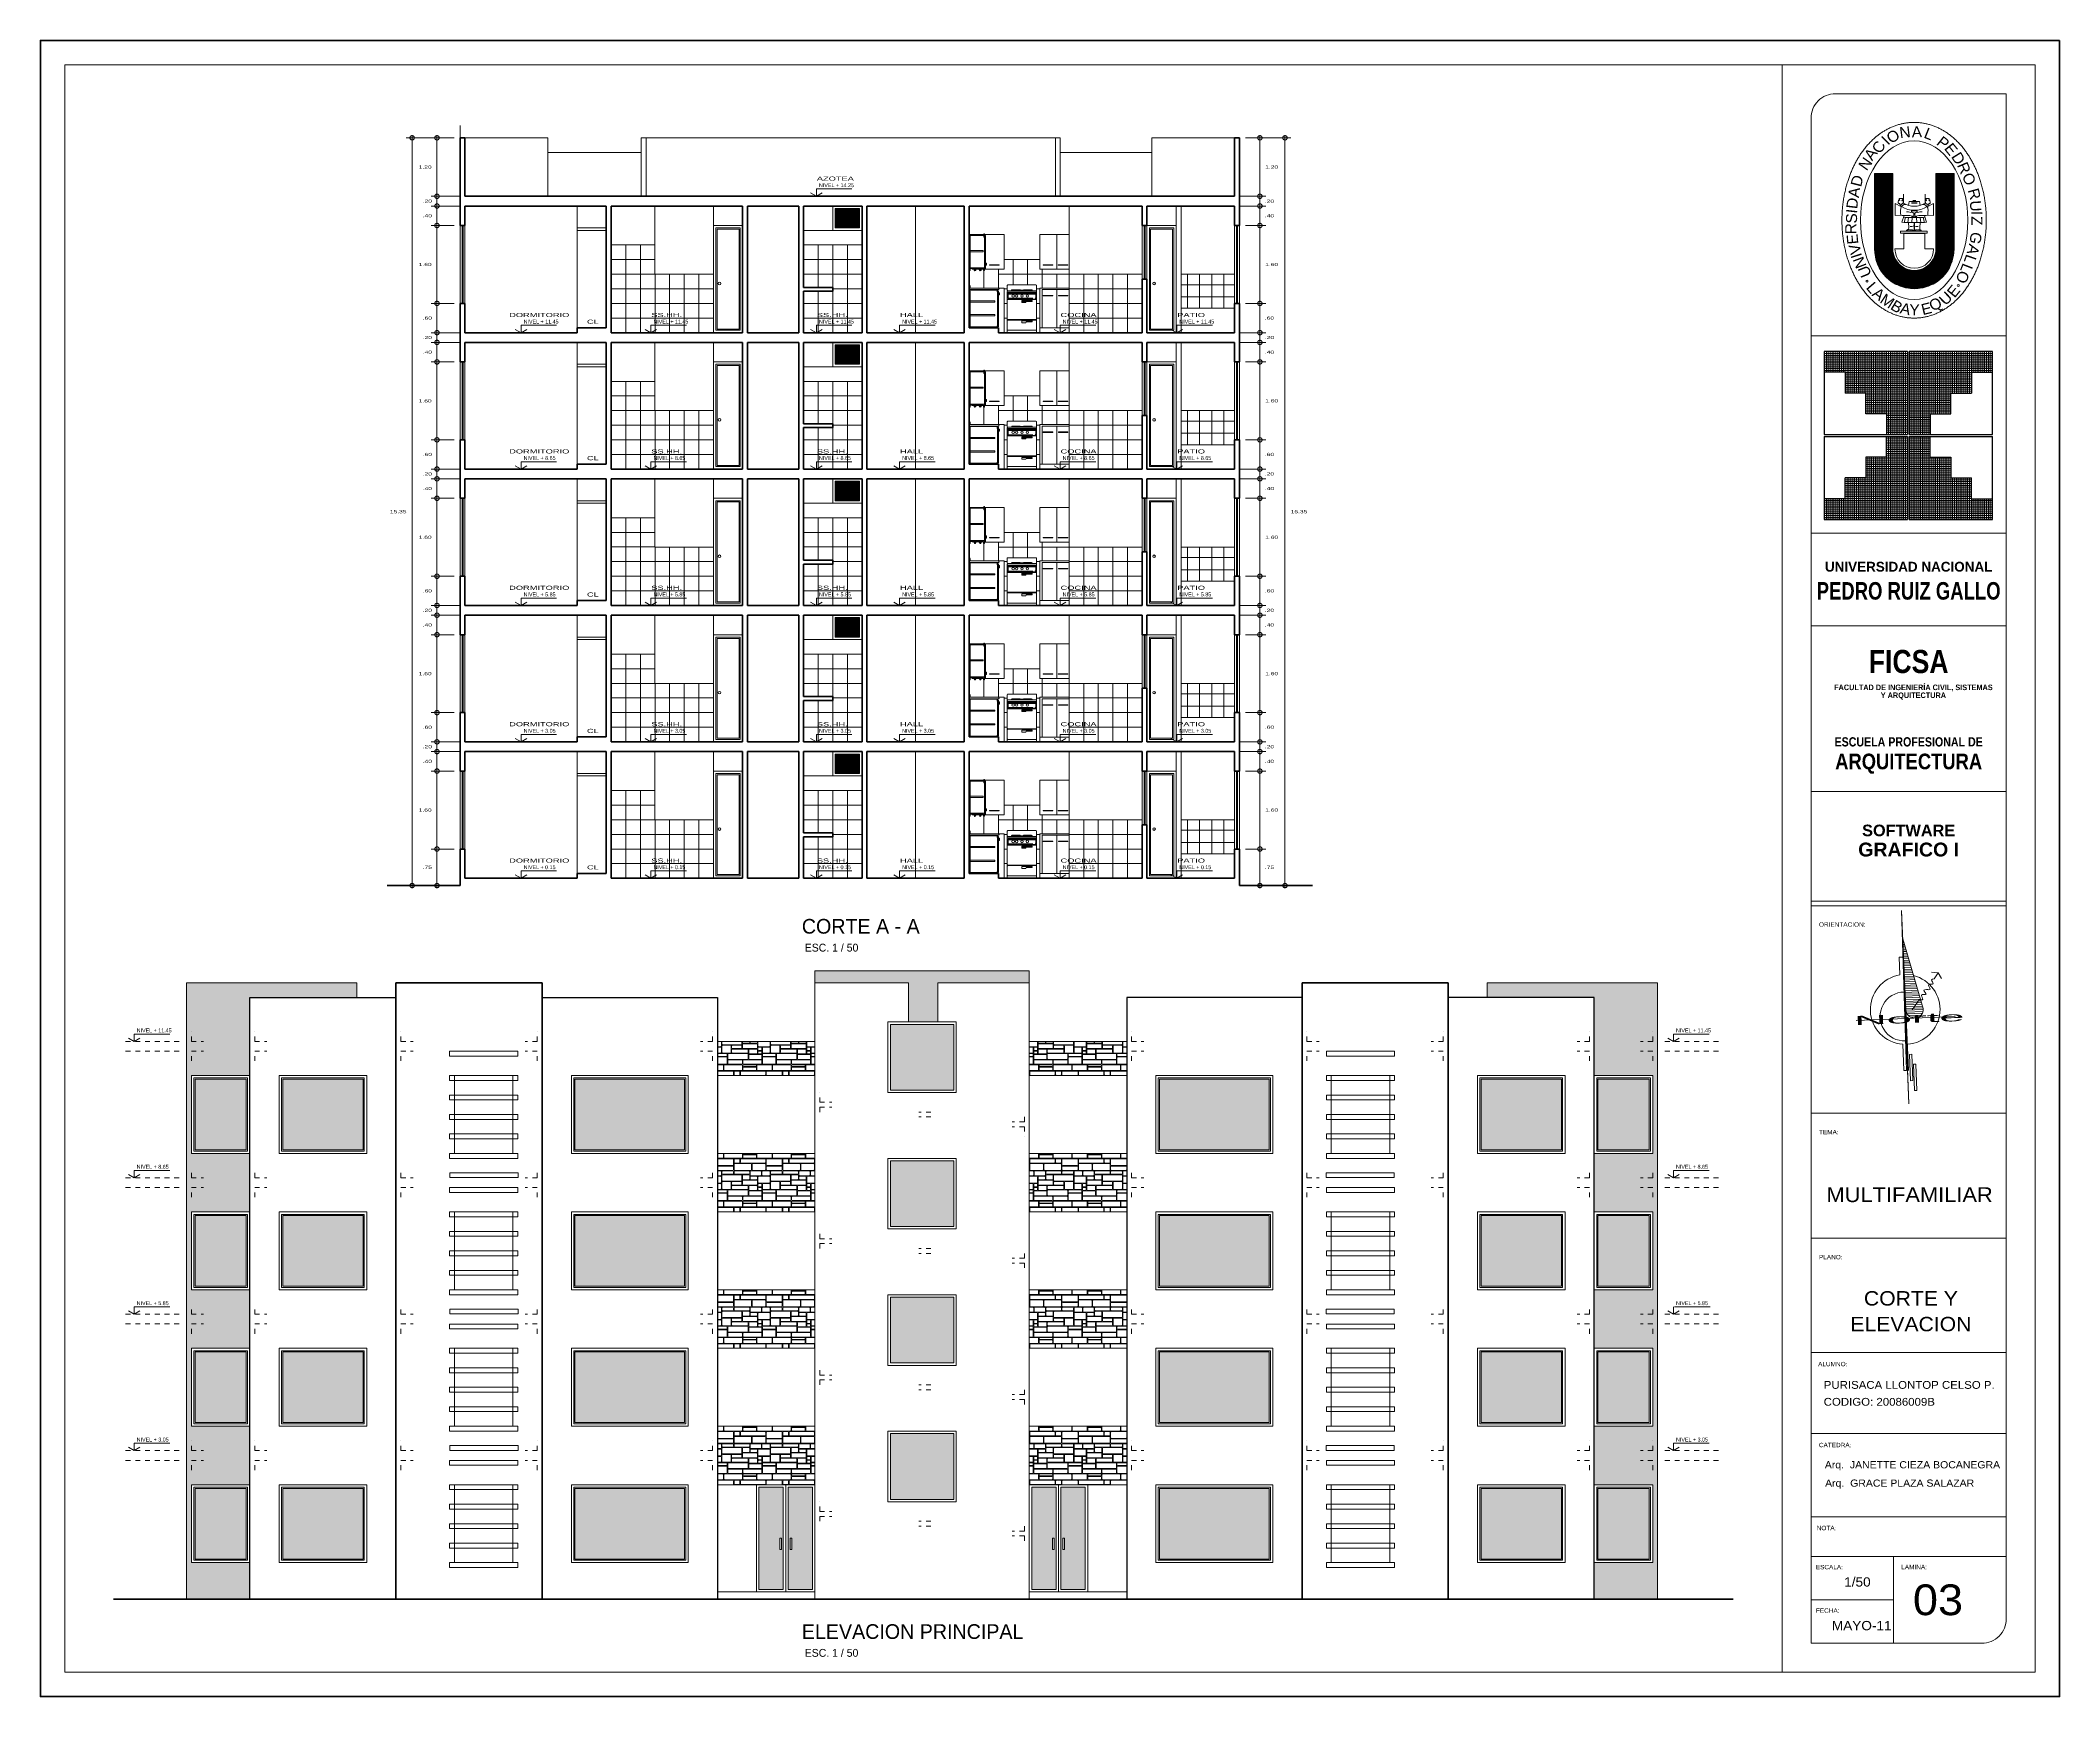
# Model space of a CAD drawing. Header units: inches. Extents: x 155.3 to 248.5, y 20.6 to 88.6.
# Drawn here: x 155.32 to 196.78, y 20.57 to 54.57 of the extents above; entities that cross this region are included whole.
import ezdxf
from ezdxf.enums import TextEntityAlignment as Align

# ---------------------------------------------------------------- set-up
doc = ezdxf.new("R2010")
doc.units = ezdxf.units.IN
doc.header["$MEASUREMENT"] = 0
doc.linetypes.add('CONTINUA', pattern=[0])
doc.linetypes.add('DASHED', pattern=[0.75, 0.5, -0.25])
for name, color, linetype in [('COTAS', 252, 'Continuous'), ('MURO', 7, 'Continuous'), ('MURO BAJO', 144, 'Continuous'), ('TEXTOS PLANTA', 7, 'Continuous'), ('TEXTURAS', 251, 'Continuous'), ('VENTANAS', 40, 'Continuous')]:
    doc.layers.add(name, color=color, linetype=linetype)
doc.styles.add('ARIAL', font='ARIALN.TTF')
doc.styles.add('ARIALNEG', font='')
doc.styles.add('Celso', font='swissel.ttf', dxfattribs={"width": 1.5})
doc.styles.add('COTA-DETA', font='swissel.ttf', dxfattribs={"width": 1.5})
doc.styles.add('GERMAN', font='arial.ttf')
doc.styles.add('N', font='')
doc.styles.add('SWISS', font='swissl.ttf')
doc.styles.add('TECNO', font='vinet.ttf', dxfattribs={"height": 0.8})
doc.styles.get('ARIALNEG').set_extended_font_data('Arial', bold=True)
doc.styles.get('N').set_extended_font_data('BernhardFashion BT')
doc.dimstyles.new('CORTE 1-50', dxfattribs={"dimtxt": 0.065, "dimasz": 0.18, "dimexe": 0.12, "dimexo": 0.12, "dimgap": 0.1, "dimtad": 2, "dimtih": 1, "dimtoh": 1, "dimzin": 4, "dimdsep": 46, "dimtxsty": 'Celso', "dimblk": 'DOTSMALL', "dimcen": 0.065, "dimdle": 0.05, "dimclrd": 14, "dimclre": 251, "dimclrt": 256, "dimaunit": 1, "dimadec": 4, "dimazin": 1, "dimtfac": 1, "dimtix": 1, "dimtmove": 0, "dimatfit": 3, "dimldrblk": 'DOTSMALL', "dimfxl": 1, "dimlwd": 9, "dimlwe": 9, "dimarcsym": 0})

# ---------------------------------------------------------------- blocks, each defined once
blk = doc.blocks.new('A$C71702A62')
at = {"color": 252, "lineweight": 0}
for p, q in [((0, 0.968, -0.21), (0, 0.872, -0.21)), ((0, 0.848, -0.21), (0, 0.282, -0.21)), ((0, 0.83, -0.21), (0.6, 0.83, -0.21)), ((0.012, 0.98, -0.21), (0.588, 0.98, -0.21)), ((0.012, 0.86, -0.21), (0.588, 0.86, -0.21)), ((0.089, 0.873, -0.21), (0.511, 0.873, -0.21)), ((0.089, 0.87, -0.21), (0.089, 0.86, -0.21)), ((0.101, 0.882, -0.21), (0.258, 0.882, -0.21)), ((0.27, 0.86, -0.21), (0.27, 0.87, -0.21)), ((0.3, 0.86, -0.21), (0.3, 0.873, -0.21)), ((0.33, 0.86, -0.21), (0.33, 0.87, -0.21)), ((0.342, 0.882, -0.21), (0.499, 0.882, -0.21)), ((0.511, 0.86, -0.21), (0.511, 0.87, -0.21)), ((0.6, 0.872, -0.21), (0.6, 0.968, -0.21)), ((0.6, 0.282, -0.21), (0.6, 0.848, -0.21)), ((0, 0.82, -0.21), (0.6, 0.82, -0.21)), ((0, 0.69, -0.21), (0.6, 0.69, -0.21)), ((0, 0.68, -0.21), (0.6, 0.68, -0.21)), ((0.015, 0.793, -0.21), (0.015, 0.717, -0.21)), ((0.015, 0.79, -0.21), (0.585, 0.79, -0.21)), ((0.027, 0.805, -0.21), (0.573, 0.805, -0.21)), ((0.027, 0.705, -0.21), (0.523, 0.705, -0.21)), ((0.3, 0.66, -0.21), (0.51, 0.66, -0.21)), ((0.3, 0.62, -0.21), (0.3, 0.66, -0.21)), ((0.3, 0.62, -0.21), (0.382, 0.62, -0.21)), ((0.31, 0.65, -0.21), (0.37, 0.65, -0.21)), ((0.31, 0.63, -0.21), (0.31, 0.65, -0.21)), ((0.31, 0.63, -0.21), (0.37, 0.63, -0.21)), ((0.37, 0.63, -0.21), (0.37, 0.65, -0.21)), ((0.382, 0.62, -0.21), (0.39, 0.64, -0.21)), ((0.39, 0.64, -0.21), (0.51, 0.64, -0.21)), ((0.51, 0.64, -0.21), (0.51, 0.66, -0.21)), ((0.585, 0.717, -0.21), (0.585, 0.793, -0.21)), ((0, 0.282, -0.21), (0, 0.248, -0.21)), ((0, 0.062, -0.21), (0, 0.248, -0.21)), ((0, 0.062, -0.21), (0, 0, -0.21)), ((0.012, 0.27, -0.21), (0.588, 0.27, -0.21)), ((0.012, 0.26, -0.21), (0.588, 0.26, -0.21)), ((0.012, 0.05, -0.21), (0.588, 0.05, -0.21)), ((0.3, 0.24, -0.21), (0.51, 0.24, -0.21)), ((0.3, 0.2, -0.21), (0.3, 0.24, -0.21)), ((0.3, 0.2, -0.21), (0.382, 0.2, -0.21)), ((0.382, 0.2, -0.21), (0.39, 0.22, -0.21)), ((0.39, 0.22, -0.21), (0.51, 0.22, -0.21)), ((0.51, 0.22, -0.21), (0.51, 0.24, -0.21)), ((0.6, 0.282, -0.21), (0.6, 0.248, -0.21)), ((0.6, 0.248, -0.21), (0.6, 0.062, -0.21)), ((0.6, 0.062, -0.21), (0.6, 0, -0.21)), ((0, 0, -0.21), (0.6, 0, -0.21))]:
    blk.add_line(p, q, dxfattribs=at)
for centre in [(0.12, 0.755, -0.21), (0.19, 0.755, -0.21), (0.3, 0.755, -0.21), (0.41, 0.755, -0.21)]:
    blk.add_circle(centre, 0.025, dxfattribs=at)
for centre, start, end in [((0.012, 0.968, -0.21), 90, 180), ((0.012, 0.872, -0.21), 180, 270), ((0.012, 0.848, -0.21), 90, 180), ((0.101, 0.87, -0.21), 90, 180), ((0.258, 0.87, -0.21), 0, 90), ((0.342, 0.87, -0.21), 90, 180), ((0.499, 0.87, -0.21), 0, 90), ((0.588, 0.968, -0.21), 0, 90), ((0.588, 0.872, -0.21), 270, 0), ((0.588, 0.848, -0.21), 0, 90), ((0.027, 0.793, -0.21), 90, 180), ((0.027, 0.717, -0.21), 180, 270), ((0.573, 0.793, -0.21), 0, 90), ((0.573, 0.717, -0.21), 270, 0), ((0.012, 0.282, -0.21), 180, 270), ((0.012, 0.248, -0.21), 90, 180), ((0.012, 0.062, -0.21), 180, 270), ((0.588, 0.282, -0.21), 270, 0), ((0.588, 0.248, -0.21), 0, 90), ((0.588, 0.062, -0.21), 270, 0)]:
    blk.add_arc(centre, 0.012, start, end, dxfattribs=at)
blk = doc.blocks.new('A$C34710F63')
at = {"layer": 'TEXTURAS', "color": 251, "lineweight": 0}
for p, q in [((0, 0.743), (0.301, 0.743)), ((0.02, 0.723), (0.301, 0.723)), ((0.02, 0.063), (0.02, 0.723)), ((0.315, 0.743), (0.715, 0.743)), ((0.715, 0.743), (0.715, 0.031)), ((1.45, 0.031), (1.45, 0.743)), ((1.45, 0.743), (2.05, 0.743)), ((1.8, 0.031), (1.8, 0.743)), ((0.02, 0.003), (0, 0.003)), ((0.315, 0.063), (0.02, 0.063)), ((0.295, 0.043), (0.02, 0.043)), ((0.02, 0.003), (0.02, 0.043)), ((0.106, 0.022), (0.091, 0.033)), ((0.133, 0.022), (0.147, 0.033)), ((0.214, 0.022), (0.2, 0.033)), ((0.241, 0.022), (0.256, 0.033)), ((0.295, 0.003), (0.295, 0.043)), ((0.315, 0.003), (0.295, 0.003)), ((0.315, 0.003), (0.315, 0.063)), ((0.343, 0.151, 0.218), (0.333, 0.151, 0.218)), ((0.343, 0.131, 0.218), (0.333, 0.131, 0.218)), ((0.333, 0.031, 0.218), (0.715, 0.031)), ((0.715, 0.229), (1.45, 0.229)), ((1.45, 0.031, -0.419), (2.05, 0.031, -0.761))]:
    blk.add_line(p, q, dxfattribs=at)
at = {"layer": 'TEXTURAS', "color": 251, "lineweight": 0, "elevation": 0.218}
blk.add_lwpolyline([(0.301, 0.743), (0.301, 0.758), (0.315, 0.758), (0.315, 0.691), (0.301, 0.691), (0.301, 0.723)], dxfattribs=at)
for points in [[(0.315, 0.725), (0.333, 0.725), (0.333, 0.031), (0.315, 0.031)], [(0.343, 0.157), (0.356, 0.157), (0.356, 0.113), (0.343, 0.113)]]:
    blk.add_lwpolyline(points, close=True, dxfattribs=at)
at = {"layer": 'TEXTURAS', "color": 251, "lineweight": 0}
for points in [[(0.02, 0.413), (0.29, 0.413), (0.29, 0.389), (0.02, 0.389)], [(0.06, 0.043), (0.288, 0.043), (0.288, 0.033), (0.06, 0.033)], [(0.416, 0.116), (0.614, 0.116), (0.614, 0.123), (0.416, 0.123)], [(1.522, 0.116), (1.72, 0.116), (1.72, 0.123), (1.522, 0.123)], [(1.83, 0.116), (2.028, 0.116), (2.028, 0.123), (1.83, 0.123)]]:
    blk.add_lwpolyline(points, close=True, dxfattribs=at)
for centre, radius in [((0.119, 0.015), 0.0151), ((0.119, 0.015), 0.0101), ((0.228, 0.015), 0.0151), ((0.228, 0.015), 0.0101)]:
    blk.add_circle(centre, radius, dxfattribs=at)
blk = doc.blocks.new('CHACANA')
for p, q in [((2213.53, -304.38), (2213.53, -310.52)), ((2219.67, -304.38), (2213.53, -304.38)), ((2219.67, -304.38), (2219.67, -310.52)), ((2219.81, -304.38), (2219.81, -310.52)), ((2215.07, -305.91), (2213.53, -305.91)), ((2215.07, -305.91), (2215.07, -307.45)), ((2224.41, -305.91), (2225.95, -305.91)), ((2224.41, -305.91), (2224.41, -307.45)), ((2216.6, -307.45), (2215.07, -307.45)), ((2216.6, -308.98), (2216.6, -307.45)), ((2222.88, -308.98), (2222.88, -307.45)), ((2222.88, -307.45), (2224.41, -307.45)), ((2218.14, -308.98), (2216.6, -308.98)), ((2218.14, -308.98), (2218.14, -310.52)), ((2221.35, -308.98), (2221.35, -310.52)), ((2221.35, -308.98), (2222.88, -308.98)), ((2213.53, -310.52), (2219.67, -310.52)), ((2213.53, -310.66), (2219.67, -310.66)), ((2218.14, -312.19), (2218.14, -310.66)), ((2219.67, -310.66), (2219.67, -316.79)), ((2219.81, -310.52), (2225.95, -310.52)), ((2219.81, -310.66), (2225.95, -310.66)), ((2219.81, -310.66), (2219.81, -316.79)), ((2221.35, -312.19), (2221.35, -310.66)), ((2218.14, -312.19), (2216.6, -312.19)), ((2216.6, -312.19), (2216.6, -313.72)), ((2221.35, -312.19), (2222.88, -312.19)), ((2222.88, -312.19), (2222.88, -313.72)), ((2216.6, -313.72), (2215.07, -313.72)), ((2215.07, -315.26), (2215.07, -313.72)), ((2222.88, -313.72), (2224.41, -313.72)), ((2224.41, -315.26), (2224.41, -313.72)), ((2215.07, -315.26), (2213.53, -315.26)), ((2224.41, -315.26), (2225.95, -315.26))]:
    blk.add_line(p, q)
for points in [[(2225.95, -310.52), (2225.95, -304.38), (2219.81, -304.38)], [(2213.53, -310.66), (2213.53, -316.79), (2219.67, -316.79)], [(2219.81, -316.79), (2225.95, -316.79), (2225.95, -310.66)]]:
    blk.add_lwpolyline(points)
blk = doc.blocks.new('_DotSmall')
at = {"color": 0, "linetype": 'ByBlock', "lineweight": 0, "const_width": 0.5}
blk.add_lwpolyline([(-0.0625, 0, 1), (0.0625, 0, 1)], format="xyb", close=True, dxfattribs=at)
blk = doc.blocks.new('*D662')
at = {"layer": 'COTAS', "color": 251, "linetype": 'Continuous', "lineweight": 9, "transparency": 16777216}
blk.add_line((163.821, 37.968), (163.346, 37.968), dxfattribs=at)
at = {"layer": 'COTAS', "color": 14, "linetype": 'CONTINUA', "lineweight": 9, "transparency": 16777216}
blk.add_line((163.466, 37.168), (163.466, 38.018), dxfattribs=at)
at = {"layer": 'COTAS', "color": 251, "linetype": 'CONTINUA', "lineweight": 9, "transparency": 16777216}
blk.add_line((163.821, 37.218), (163.346, 37.218), dxfattribs=at)
at = {"layer": 'Defpoints', "color": 0, "lineweight": 0, "transparency": 16777216}
for p in [(163.466, 37.968), (163.941, 37.968), (163.941, 37.218)]:
    blk.add_point(p, dxfattribs=at)
at = {"layer": 'COTAS', "color": 14, "lineweight": 9, "transparency": 16777216, "xscale": 0.18, "yscale": 0.18, "zscale": 0.18}
for p, rotation in [((163.466, 37.968), 90), ((163.466, 37.218), 270)]:
    blk.add_blockref('_DotSmall', p, dxfattribs=dict(at, rotation=rotation))
at = {"layer": 'COTAS', "lineweight": 0, "transparency": 16777216, "insert": (163.268, 37.593), "char_height": 0.065, "attachment_point": 5, "style": 'Celso'}
blk.add_mtext('.75', dxfattribs=at)
blk = doc.blocks.new('*D663')
at = {"layer": 'COTAS', "color": 251, "linetype": 'Continuous', "lineweight": 9, "transparency": 16777216}
blk.add_line((163.821, 39.568), (163.346, 39.568), dxfattribs=at)
at = {"layer": 'COTAS', "color": 14, "linetype": 'CONTINUA', "lineweight": 9, "transparency": 16777216}
blk.add_line((163.466, 37.918), (163.466, 39.618), dxfattribs=at)
at = {"layer": 'COTAS', "color": 251, "linetype": 'CONTINUA', "lineweight": 9, "transparency": 16777216}
blk.add_line((163.821, 37.968), (163.346, 37.968), dxfattribs=at)
at = {"layer": 'Defpoints', "color": 0, "lineweight": 0, "transparency": 16777216}
for p in [(163.466, 39.568), (163.941, 39.568), (163.941, 37.968)]:
    blk.add_point(p, dxfattribs=at)
at = {"layer": 'COTAS', "color": 14, "lineweight": 9, "transparency": 16777216, "xscale": 0.18, "yscale": 0.18, "zscale": 0.18}
for p, rotation in [((163.466, 39.568), 90), ((163.466, 37.968), 270)]:
    blk.add_blockref('_DotSmall', p, dxfattribs=dict(at, rotation=rotation))
at = {"layer": 'COTAS', "lineweight": 0, "transparency": 16777216, "insert": (163.223, 38.768), "char_height": 0.065, "attachment_point": 5, "style": 'Celso'}
blk.add_mtext('1.60', dxfattribs=at)
blk = doc.blocks.new('*D664')
at = {"layer": 'COTAS', "color": 251, "linetype": 'Continuous', "lineweight": 9, "transparency": 16777216}
blk.add_line((163.921, 39.968), (163.346, 39.968), dxfattribs=at)
at = {"layer": 'COTAS', "color": 14, "linetype": 'CONTINUA', "lineweight": 9, "transparency": 16777216}
blk.add_line((163.466, 39.518), (163.466, 40.018), dxfattribs=at)
at = {"layer": 'COTAS', "color": 251, "linetype": 'CONTINUA', "lineweight": 9, "transparency": 16777216}
blk.add_line((163.821, 39.568), (163.346, 39.568), dxfattribs=at)
at = {"layer": 'Defpoints', "color": 0, "lineweight": 0, "transparency": 16777216}
for p in [(163.466, 39.968), (164.041, 39.968), (163.941, 39.568)]:
    blk.add_point(p, dxfattribs=at)
at = {"layer": 'COTAS', "color": 14, "lineweight": 9, "transparency": 16777216, "xscale": 0.18, "yscale": 0.18, "zscale": 0.18}
for p, rotation in [((163.466, 39.968), 90), ((163.466, 39.568), 270)]:
    blk.add_blockref('_DotSmall', p, dxfattribs=dict(at, rotation=rotation))
at = {"layer": 'COTAS', "lineweight": 0, "transparency": 16777216, "insert": (163.268, 39.768), "char_height": 0.065, "attachment_point": 5, "style": 'Celso'}
blk.add_mtext('.40', dxfattribs=at)
blk = doc.blocks.new('*D665')
at = {"layer": 'COTAS', "color": 14, "linetype": 'CONTINUA', "lineweight": 9, "transparency": 16777216}
for p, q in [((163.466, 40.168), (163.466, 40.348)), ((163.466, 39.968), (163.466, 40.168)), ((163.466, 39.968), (163.466, 39.788))]:
    blk.add_line(p, q, dxfattribs=at)
at = {"layer": 'COTAS', "color": 251, "linetype": 'Continuous', "lineweight": 9, "transparency": 16777216}
blk.add_line((163.921, 40.168), (163.346, 40.168), dxfattribs=at)
at = {"layer": 'COTAS', "color": 251, "linetype": 'CONTINUA', "lineweight": 9, "transparency": 16777216}
blk.add_line((163.921, 39.968), (163.346, 39.968), dxfattribs=at)
at = {"layer": 'Defpoints', "color": 0, "lineweight": 0, "transparency": 16777216}
for p in [(163.466, 40.168), (164.041, 40.168), (164.041, 39.968)]:
    blk.add_point(p, dxfattribs=at)
at = {"layer": 'COTAS', "color": 14, "lineweight": 9, "transparency": 16777216, "xscale": 0.18, "yscale": 0.18, "zscale": 0.18}
for p, rotation in [((163.466, 40.168), 270), ((163.466, 39.968), 90)]:
    blk.add_blockref('_DotSmall', p, dxfattribs=dict(at, rotation=rotation))
at = {"layer": 'COTAS', "lineweight": 0, "transparency": 16777216, "insert": (163.268, 40.068), "char_height": 0.065, "attachment_point": 5, "style": 'Celso'}
blk.add_mtext('.20', dxfattribs=at)
blk = doc.blocks.new('*D666')
at = {"layer": 'COTAS', "color": 251, "linetype": 'Continuous', "lineweight": 9, "transparency": 16777216}
blk.add_line((163.821, 40.768), (163.346, 40.768), dxfattribs=at)
at = {"layer": 'COTAS', "color": 14, "linetype": 'CONTINUA', "lineweight": 9, "transparency": 16777216}
blk.add_line((163.466, 40.118), (163.466, 40.818), dxfattribs=at)
at = {"layer": 'COTAS', "color": 251, "linetype": 'CONTINUA', "lineweight": 9, "transparency": 16777216}
blk.add_line((163.921, 40.168), (163.346, 40.168), dxfattribs=at)
at = {"layer": 'Defpoints', "color": 0, "lineweight": 0, "transparency": 16777216}
for p in [(163.466, 40.768), (163.941, 40.768), (164.041, 40.168)]:
    blk.add_point(p, dxfattribs=at)
at = {"layer": 'COTAS', "color": 14, "lineweight": 9, "transparency": 16777216, "xscale": 0.18, "yscale": 0.18, "zscale": 0.18}
for p, rotation in [((163.466, 40.768), 90), ((163.466, 40.168), 270)]:
    blk.add_blockref('_DotSmall', p, dxfattribs=dict(at, rotation=rotation))
at = {"layer": 'COTAS', "lineweight": 0, "transparency": 16777216, "insert": (163.268, 40.468), "char_height": 0.065, "attachment_point": 5, "style": 'Celso'}
blk.add_mtext('.60', dxfattribs=at)
blk = doc.blocks.new('*D667')
at = {"layer": 'COTAS', "color": 251, "linetype": 'Continuous', "lineweight": 9, "transparency": 16777216}
blk.add_line((163.821, 42.368), (163.346, 42.368), dxfattribs=at)
at = {"layer": 'COTAS', "color": 14, "linetype": 'CONTINUA', "lineweight": 9, "transparency": 16777216}
blk.add_line((163.466, 40.718), (163.466, 42.418), dxfattribs=at)
at = {"layer": 'COTAS', "color": 251, "linetype": 'CONTINUA', "lineweight": 9, "transparency": 16777216}
blk.add_line((163.821, 40.768), (163.346, 40.768), dxfattribs=at)
at = {"layer": 'Defpoints', "color": 0, "lineweight": 0, "transparency": 16777216}
for p in [(163.466, 42.368), (163.941, 42.368), (163.941, 40.768)]:
    blk.add_point(p, dxfattribs=at)
at = {"layer": 'COTAS', "color": 14, "lineweight": 9, "transparency": 16777216, "xscale": 0.18, "yscale": 0.18, "zscale": 0.18}
for p, rotation in [((163.466, 42.368), 90), ((163.466, 40.768), 270)]:
    blk.add_blockref('_DotSmall', p, dxfattribs=dict(at, rotation=rotation))
at = {"layer": 'COTAS', "lineweight": 0, "transparency": 16777216, "insert": (163.223, 41.568), "char_height": 0.065, "attachment_point": 5, "style": 'Celso'}
blk.add_mtext('1.60', dxfattribs=at)
blk = doc.blocks.new('*D668')
at = {"layer": 'COTAS', "color": 251, "linetype": 'Continuous', "lineweight": 9, "transparency": 16777216}
blk.add_line((163.921, 42.768), (163.346, 42.768), dxfattribs=at)
at = {"layer": 'COTAS', "color": 14, "linetype": 'CONTINUA', "lineweight": 9, "transparency": 16777216}
blk.add_line((163.466, 42.318), (163.466, 42.818), dxfattribs=at)
at = {"layer": 'COTAS', "color": 251, "linetype": 'CONTINUA', "lineweight": 9, "transparency": 16777216}
blk.add_line((163.821, 42.368), (163.346, 42.368), dxfattribs=at)
at = {"layer": 'Defpoints', "color": 0, "lineweight": 0, "transparency": 16777216}
for p in [(163.466, 42.768), (164.041, 42.768), (163.941, 42.368)]:
    blk.add_point(p, dxfattribs=at)
at = {"layer": 'COTAS', "color": 14, "lineweight": 9, "transparency": 16777216, "xscale": 0.18, "yscale": 0.18, "zscale": 0.18}
for p, rotation in [((163.466, 42.768), 90), ((163.466, 42.368), 270)]:
    blk.add_blockref('_DotSmall', p, dxfattribs=dict(at, rotation=rotation))
at = {"layer": 'COTAS', "lineweight": 0, "transparency": 16777216, "insert": (163.268, 42.568), "char_height": 0.065, "attachment_point": 5, "style": 'Celso'}
blk.add_mtext('.40', dxfattribs=at)
blk = doc.blocks.new('*D669')
at = {"layer": 'COTAS', "color": 14, "linetype": 'CONTINUA', "lineweight": 9, "transparency": 16777216}
for p, q in [((163.466, 42.968), (163.466, 43.148)), ((163.466, 42.768), (163.466, 42.968)), ((163.466, 42.768), (163.466, 42.588))]:
    blk.add_line(p, q, dxfattribs=at)
at = {"layer": 'COTAS', "color": 251, "linetype": 'Continuous', "lineweight": 9, "transparency": 16777216}
blk.add_line((163.921, 42.968), (163.346, 42.968), dxfattribs=at)
at = {"layer": 'COTAS', "color": 251, "linetype": 'CONTINUA', "lineweight": 9, "transparency": 16777216}
blk.add_line((163.921, 42.768), (163.346, 42.768), dxfattribs=at)
at = {"layer": 'Defpoints', "color": 0, "lineweight": 0, "transparency": 16777216}
for p in [(163.466, 42.968), (164.041, 42.968), (164.041, 42.768)]:
    blk.add_point(p, dxfattribs=at)
at = {"layer": 'COTAS', "color": 14, "lineweight": 9, "transparency": 16777216, "xscale": 0.18, "yscale": 0.18, "zscale": 0.18}
for p, rotation in [((163.466, 42.968), 270), ((163.466, 42.768), 90)]:
    blk.add_blockref('_DotSmall', p, dxfattribs=dict(at, rotation=rotation))
at = {"layer": 'COTAS', "lineweight": 0, "transparency": 16777216, "insert": (163.268, 42.868), "char_height": 0.065, "attachment_point": 5, "style": 'Celso'}
blk.add_mtext('.20', dxfattribs=at)
blk = doc.blocks.new('*D670')
at = {"layer": 'COTAS', "color": 251, "linetype": 'Continuous', "lineweight": 9, "transparency": 16777216}
blk.add_line((163.821, 43.568), (163.346, 43.568), dxfattribs=at)
at = {"layer": 'COTAS', "color": 14, "linetype": 'CONTINUA', "lineweight": 9, "transparency": 16777216}
blk.add_line((163.466, 42.918), (163.466, 43.618), dxfattribs=at)
at = {"layer": 'COTAS', "color": 251, "linetype": 'CONTINUA', "lineweight": 9, "transparency": 16777216}
blk.add_line((163.921, 42.968), (163.346, 42.968), dxfattribs=at)
at = {"layer": 'Defpoints', "color": 0, "lineweight": 0, "transparency": 16777216}
for p in [(163.466, 43.568), (163.941, 43.568), (164.041, 42.968)]:
    blk.add_point(p, dxfattribs=at)
at = {"layer": 'COTAS', "color": 14, "lineweight": 9, "transparency": 16777216, "xscale": 0.18, "yscale": 0.18, "zscale": 0.18}
for p, rotation in [((163.466, 43.568), 90), ((163.466, 42.968), 270)]:
    blk.add_blockref('_DotSmall', p, dxfattribs=dict(at, rotation=rotation))
at = {"layer": 'COTAS', "lineweight": 0, "transparency": 16777216, "insert": (163.268, 43.268), "char_height": 0.065, "attachment_point": 5, "style": 'Celso'}
blk.add_mtext('.60', dxfattribs=at)
blk = doc.blocks.new('*D671')
at = {"layer": 'COTAS', "color": 14, "linetype": 'CONTINUA', "lineweight": 9, "transparency": 16777216}
blk.add_line((163.466, 43.518), (163.466, 45.218), dxfattribs=at)
at = {"layer": 'COTAS', "color": 251, "linetype": 'Continuous', "lineweight": 9, "transparency": 16777216}
blk.add_line((163.821, 45.168), (163.346, 45.168), dxfattribs=at)
at = {"layer": 'COTAS', "color": 251, "linetype": 'CONTINUA', "lineweight": 9, "transparency": 16777216}
blk.add_line((163.821, 43.568), (163.346, 43.568), dxfattribs=at)
at = {"layer": 'Defpoints', "color": 0, "lineweight": 0, "transparency": 16777216}
for p in [(163.466, 45.168), (163.941, 45.168), (163.941, 43.568)]:
    blk.add_point(p, dxfattribs=at)
at = {"layer": 'COTAS', "color": 14, "lineweight": 9, "transparency": 16777216, "xscale": 0.18, "yscale": 0.18, "zscale": 0.18}
for p, rotation in [((163.466, 45.168), 90), ((163.466, 43.568), 270)]:
    blk.add_blockref('_DotSmall', p, dxfattribs=dict(at, rotation=rotation))
at = {"layer": 'COTAS', "lineweight": 0, "transparency": 16777216, "insert": (163.223, 44.368), "char_height": 0.065, "attachment_point": 5, "style": 'Celso'}
blk.add_mtext('1.60', dxfattribs=at)
blk = doc.blocks.new('*D672')
at = {"layer": 'COTAS', "color": 14, "linetype": 'CONTINUA', "lineweight": 9, "transparency": 16777216}
blk.add_line((163.466, 45.118), (163.466, 45.618), dxfattribs=at)
at = {"layer": 'COTAS', "color": 251, "linetype": 'Continuous', "lineweight": 9, "transparency": 16777216}
blk.add_line((163.921, 45.568), (163.346, 45.568), dxfattribs=at)
at = {"layer": 'COTAS', "color": 251, "linetype": 'CONTINUA', "lineweight": 9, "transparency": 16777216}
blk.add_line((163.821, 45.168), (163.346, 45.168), dxfattribs=at)
at = {"layer": 'Defpoints', "color": 0, "lineweight": 0, "transparency": 16777216}
for p in [(163.466, 45.568), (164.041, 45.568), (163.941, 45.168)]:
    blk.add_point(p, dxfattribs=at)
at = {"layer": 'COTAS', "color": 14, "lineweight": 9, "transparency": 16777216, "xscale": 0.18, "yscale": 0.18, "zscale": 0.18}
for p, rotation in [((163.466, 45.568), 90), ((163.466, 45.168), 270)]:
    blk.add_blockref('_DotSmall', p, dxfattribs=dict(at, rotation=rotation))
at = {"layer": 'COTAS', "lineweight": 0, "transparency": 16777216, "insert": (163.268, 45.368), "char_height": 0.065, "attachment_point": 5, "style": 'Celso'}
blk.add_mtext('.40', dxfattribs=at)
blk = doc.blocks.new('*D673')
at = {"layer": 'COTAS', "color": 251, "linetype": 'Continuous', "lineweight": 9, "transparency": 16777216}
blk.add_line((163.921, 45.768), (163.346, 45.768), dxfattribs=at)
at = {"layer": 'COTAS', "color": 14, "linetype": 'CONTINUA', "lineweight": 9, "transparency": 16777216}
for p, q in [((163.466, 45.768), (163.466, 45.948)), ((163.466, 45.568), (163.466, 45.768)), ((163.466, 45.568), (163.466, 45.388))]:
    blk.add_line(p, q, dxfattribs=at)
at = {"layer": 'COTAS', "color": 251, "linetype": 'CONTINUA', "lineweight": 9, "transparency": 16777216}
blk.add_line((163.921, 45.568), (163.346, 45.568), dxfattribs=at)
at = {"layer": 'Defpoints', "color": 0, "lineweight": 0, "transparency": 16777216}
for p in [(163.466, 45.768), (164.041, 45.768), (164.041, 45.568)]:
    blk.add_point(p, dxfattribs=at)
at = {"layer": 'COTAS', "color": 14, "lineweight": 9, "transparency": 16777216, "xscale": 0.18, "yscale": 0.18, "zscale": 0.18}
for p, rotation in [((163.466, 45.768), 270), ((163.466, 45.568), 90)]:
    blk.add_blockref('_DotSmall', p, dxfattribs=dict(at, rotation=rotation))
at = {"layer": 'COTAS', "lineweight": 0, "transparency": 16777216, "insert": (163.268, 45.668), "char_height": 0.065, "attachment_point": 5, "style": 'Celso'}
blk.add_mtext('.20', dxfattribs=at)
blk = doc.blocks.new('*D674')
at = {"layer": 'COTAS', "color": 251, "linetype": 'Continuous', "lineweight": 9, "transparency": 16777216}
blk.add_line((163.821, 46.368), (163.346, 46.368), dxfattribs=at)
at = {"layer": 'COTAS', "color": 14, "linetype": 'CONTINUA', "lineweight": 9, "transparency": 16777216}
blk.add_line((163.466, 45.718), (163.466, 46.418), dxfattribs=at)
at = {"layer": 'COTAS', "color": 251, "linetype": 'CONTINUA', "lineweight": 9, "transparency": 16777216}
blk.add_line((163.921, 45.768), (163.346, 45.768), dxfattribs=at)
at = {"layer": 'Defpoints', "color": 0, "lineweight": 0, "transparency": 16777216}
for p in [(163.466, 46.368), (163.941, 46.368), (164.041, 45.768)]:
    blk.add_point(p, dxfattribs=at)
at = {"layer": 'COTAS', "color": 14, "lineweight": 9, "transparency": 16777216, "xscale": 0.18, "yscale": 0.18, "zscale": 0.18}
for p, rotation in [((163.466, 46.368), 90), ((163.466, 45.768), 270)]:
    blk.add_blockref('_DotSmall', p, dxfattribs=dict(at, rotation=rotation))
at = {"layer": 'COTAS', "lineweight": 0, "transparency": 16777216, "insert": (163.268, 46.068), "char_height": 0.065, "attachment_point": 5, "style": 'Celso'}
blk.add_mtext('.60', dxfattribs=at)
blk = doc.blocks.new('*D675')
at = {"layer": 'COTAS', "color": 251, "linetype": 'Continuous', "lineweight": 9, "transparency": 16777216}
blk.add_line((163.821, 47.968), (163.346, 47.968), dxfattribs=at)
at = {"layer": 'COTAS', "color": 14, "linetype": 'CONTINUA', "lineweight": 9, "transparency": 16777216}
blk.add_line((163.466, 46.318), (163.466, 48.018), dxfattribs=at)
at = {"layer": 'COTAS', "color": 251, "linetype": 'CONTINUA', "lineweight": 9, "transparency": 16777216}
blk.add_line((163.821, 46.368), (163.346, 46.368), dxfattribs=at)
at = {"layer": 'Defpoints', "color": 0, "lineweight": 0, "transparency": 16777216}
for p in [(163.466, 47.968), (163.941, 47.968), (163.941, 46.368)]:
    blk.add_point(p, dxfattribs=at)
at = {"layer": 'COTAS', "color": 14, "lineweight": 9, "transparency": 16777216, "xscale": 0.18, "yscale": 0.18, "zscale": 0.18}
for p, rotation in [((163.466, 47.968), 90), ((163.466, 46.368), 270)]:
    blk.add_blockref('_DotSmall', p, dxfattribs=dict(at, rotation=rotation))
at = {"layer": 'COTAS', "lineweight": 0, "transparency": 16777216, "insert": (163.223, 47.168), "char_height": 0.065, "attachment_point": 5, "style": 'Celso'}
blk.add_mtext('1.60', dxfattribs=at)
blk = doc.blocks.new('*D676')
at = {"layer": 'COTAS', "color": 251, "linetype": 'Continuous', "lineweight": 9, "transparency": 16777216}
blk.add_line((163.921, 48.368), (163.346, 48.368), dxfattribs=at)
at = {"layer": 'COTAS', "color": 14, "linetype": 'CONTINUA', "lineweight": 9, "transparency": 16777216}
blk.add_line((163.466, 47.918), (163.466, 48.418), dxfattribs=at)
at = {"layer": 'COTAS', "color": 251, "linetype": 'CONTINUA', "lineweight": 9, "transparency": 16777216}
blk.add_line((163.821, 47.968), (163.346, 47.968), dxfattribs=at)
at = {"layer": 'Defpoints', "color": 0, "lineweight": 0, "transparency": 16777216}
for p in [(163.466, 48.368), (164.041, 48.368), (163.941, 47.968)]:
    blk.add_point(p, dxfattribs=at)
at = {"layer": 'COTAS', "color": 14, "lineweight": 9, "transparency": 16777216, "xscale": 0.18, "yscale": 0.18, "zscale": 0.18}
for p, rotation in [((163.466, 48.368), 90), ((163.466, 47.968), 270)]:
    blk.add_blockref('_DotSmall', p, dxfattribs=dict(at, rotation=rotation))
at = {"layer": 'COTAS', "lineweight": 0, "transparency": 16777216, "insert": (163.268, 48.168), "char_height": 0.065, "attachment_point": 5, "style": 'Celso'}
blk.add_mtext('.40', dxfattribs=at)
blk = doc.blocks.new('*D677')
at = {"layer": 'COTAS', "color": 251, "linetype": 'Continuous', "lineweight": 9, "transparency": 16777216}
blk.add_line((163.921, 48.568), (163.346, 48.568), dxfattribs=at)
at = {"layer": 'COTAS', "color": 14, "linetype": 'CONTINUA', "lineweight": 9, "transparency": 16777216}
for p, q in [((163.466, 48.568), (163.466, 48.748)), ((163.466, 48.368), (163.466, 48.568)), ((163.466, 48.368), (163.466, 48.188))]:
    blk.add_line(p, q, dxfattribs=at)
at = {"layer": 'COTAS', "color": 251, "linetype": 'CONTINUA', "lineweight": 9, "transparency": 16777216}
blk.add_line((163.921, 48.368), (163.346, 48.368), dxfattribs=at)
at = {"layer": 'Defpoints', "color": 0, "lineweight": 0, "transparency": 16777216}
for p in [(163.466, 48.568), (164.041, 48.568), (164.041, 48.368)]:
    blk.add_point(p, dxfattribs=at)
at = {"layer": 'COTAS', "color": 14, "lineweight": 9, "transparency": 16777216, "xscale": 0.18, "yscale": 0.18, "zscale": 0.18}
for p, rotation in [((163.466, 48.568), 270), ((163.466, 48.368), 90)]:
    blk.add_blockref('_DotSmall', p, dxfattribs=dict(at, rotation=rotation))
at = {"layer": 'COTAS', "lineweight": 0, "transparency": 16777216, "insert": (163.268, 48.468), "char_height": 0.065, "attachment_point": 5, "style": 'Celso'}
blk.add_mtext('.20', dxfattribs=at)
blk = doc.blocks.new('*D678')
at = {"layer": 'COTAS', "color": 251, "linetype": 'Continuous', "lineweight": 9, "transparency": 16777216}
blk.add_line((163.821, 49.168), (163.346, 49.168), dxfattribs=at)
at = {"layer": 'COTAS', "color": 14, "linetype": 'CONTINUA', "lineweight": 9, "transparency": 16777216}
blk.add_line((163.466, 48.518), (163.466, 49.218), dxfattribs=at)
at = {"layer": 'COTAS', "color": 251, "linetype": 'CONTINUA', "lineweight": 9, "transparency": 16777216}
blk.add_line((163.921, 48.568), (163.346, 48.568), dxfattribs=at)
at = {"layer": 'Defpoints', "color": 0, "lineweight": 0, "transparency": 16777216}
for p in [(163.466, 49.168), (163.941, 49.168), (164.041, 48.568)]:
    blk.add_point(p, dxfattribs=at)
at = {"layer": 'COTAS', "color": 14, "lineweight": 9, "transparency": 16777216, "xscale": 0.18, "yscale": 0.18, "zscale": 0.18}
for p, rotation in [((163.466, 49.168), 90), ((163.466, 48.568), 270)]:
    blk.add_blockref('_DotSmall', p, dxfattribs=dict(at, rotation=rotation))
at = {"layer": 'COTAS', "lineweight": 0, "transparency": 16777216, "insert": (163.268, 48.868), "char_height": 0.065, "attachment_point": 5, "style": 'Celso'}
blk.add_mtext('.60', dxfattribs=at)
blk = doc.blocks.new('*D679')
at = {"layer": 'COTAS', "color": 251, "linetype": 'Continuous', "lineweight": 9, "transparency": 16777216}
blk.add_line((163.821, 50.768), (163.346, 50.768), dxfattribs=at)
at = {"layer": 'COTAS', "color": 14, "linetype": 'CONTINUA', "lineweight": 9, "transparency": 16777216}
blk.add_line((163.466, 49.118), (163.466, 50.818), dxfattribs=at)
at = {"layer": 'COTAS', "color": 251, "linetype": 'CONTINUA', "lineweight": 9, "transparency": 16777216}
blk.add_line((163.821, 49.168), (163.346, 49.168), dxfattribs=at)
at = {"layer": 'Defpoints', "color": 0, "lineweight": 0, "transparency": 16777216}
for p in [(163.466, 50.768), (163.941, 50.768), (163.941, 49.168)]:
    blk.add_point(p, dxfattribs=at)
at = {"layer": 'COTAS', "color": 14, "lineweight": 9, "transparency": 16777216, "xscale": 0.18, "yscale": 0.18, "zscale": 0.18}
for p, rotation in [((163.466, 50.768), 90), ((163.466, 49.168), 270)]:
    blk.add_blockref('_DotSmall', p, dxfattribs=dict(at, rotation=rotation))
at = {"layer": 'COTAS', "lineweight": 0, "transparency": 16777216, "insert": (163.223, 49.968), "char_height": 0.065, "attachment_point": 5, "style": 'Celso'}
blk.add_mtext('1.60', dxfattribs=at)
blk = doc.blocks.new('*D680')
at = {"layer": 'COTAS', "color": 251, "linetype": 'Continuous', "lineweight": 9, "transparency": 16777216}
blk.add_line((163.921, 51.168), (163.346, 51.168), dxfattribs=at)
at = {"layer": 'COTAS', "color": 14, "linetype": 'CONTINUA', "lineweight": 9, "transparency": 16777216}
blk.add_line((163.466, 50.718), (163.466, 51.218), dxfattribs=at)
at = {"layer": 'COTAS', "color": 251, "linetype": 'CONTINUA', "lineweight": 9, "transparency": 16777216}
blk.add_line((163.821, 50.768), (163.346, 50.768), dxfattribs=at)
at = {"layer": 'Defpoints', "color": 0, "lineweight": 0, "transparency": 16777216}
for p in [(163.466, 51.168), (164.041, 51.168), (163.941, 50.768)]:
    blk.add_point(p, dxfattribs=at)
at = {"layer": 'COTAS', "color": 14, "lineweight": 9, "transparency": 16777216, "xscale": 0.18, "yscale": 0.18, "zscale": 0.18}
for p, rotation in [((163.466, 51.168), 90), ((163.466, 50.768), 270)]:
    blk.add_blockref('_DotSmall', p, dxfattribs=dict(at, rotation=rotation))
at = {"layer": 'COTAS', "lineweight": 0, "transparency": 16777216, "insert": (163.268, 50.968), "char_height": 0.065, "attachment_point": 5, "style": 'Celso'}
blk.add_mtext('.40', dxfattribs=at)
blk = doc.blocks.new('*D681')
at = {"layer": 'COTAS', "color": 14, "linetype": 'CONTINUA', "lineweight": 9, "transparency": 16777216}
for p, q in [((163.466, 51.368), (163.466, 51.548)), ((163.466, 51.168), (163.466, 51.368)), ((163.466, 51.168), (163.466, 50.988))]:
    blk.add_line(p, q, dxfattribs=at)
at = {"layer": 'COTAS', "color": 251, "linetype": 'Continuous', "lineweight": 9, "transparency": 16777216}
blk.add_line((163.921, 51.368), (163.346, 51.368), dxfattribs=at)
at = {"layer": 'COTAS', "color": 251, "linetype": 'CONTINUA', "lineweight": 9, "transparency": 16777216}
blk.add_line((163.921, 51.168), (163.346, 51.168), dxfattribs=at)
at = {"layer": 'Defpoints', "color": 0, "lineweight": 0, "transparency": 16777216}
for p in [(163.466, 51.368), (164.041, 51.368), (164.041, 51.168)]:
    blk.add_point(p, dxfattribs=at)
at = {"layer": 'COTAS', "color": 14, "lineweight": 9, "transparency": 16777216, "xscale": 0.18, "yscale": 0.18, "zscale": 0.18}
for p, rotation in [((163.466, 51.368), 270), ((163.466, 51.168), 90)]:
    blk.add_blockref('_DotSmall', p, dxfattribs=dict(at, rotation=rotation))
at = {"layer": 'COTAS', "lineweight": 0, "transparency": 16777216, "insert": (163.268, 51.268), "char_height": 0.065, "attachment_point": 5, "style": 'Celso'}
blk.add_mtext('.20', dxfattribs=at)
blk = doc.blocks.new('*D682')
at = {"layer": 'COTAS', "color": 251, "linetype": 'Continuous', "lineweight": 9, "transparency": 16777216}
blk.add_line((163.821, 52.568), (163.346, 52.568), dxfattribs=at)
at = {"layer": 'COTAS', "color": 14, "linetype": 'CONTINUA', "lineweight": 9, "transparency": 16777216}
blk.add_line((163.466, 51.318), (163.466, 52.618), dxfattribs=at)
at = {"layer": 'COTAS', "color": 251, "linetype": 'CONTINUA', "lineweight": 9, "transparency": 16777216}
blk.add_line((163.921, 51.368), (163.346, 51.368), dxfattribs=at)
at = {"layer": 'Defpoints', "color": 0, "lineweight": 0, "transparency": 16777216}
for p in [(163.466, 52.568), (163.941, 52.568), (164.041, 51.368)]:
    blk.add_point(p, dxfattribs=at)
at = {"layer": 'COTAS', "color": 14, "lineweight": 9, "transparency": 16777216, "xscale": 0.18, "yscale": 0.18, "zscale": 0.18}
for p, rotation in [((163.466, 52.568), 90), ((163.466, 51.368), 270)]:
    blk.add_blockref('_DotSmall', p, dxfattribs=dict(at, rotation=rotation))
at = {"layer": 'COTAS', "lineweight": 0, "transparency": 16777216, "insert": (163.223, 51.968), "char_height": 0.065, "attachment_point": 5, "style": 'Celso'}
blk.add_mtext('1.20', dxfattribs=at)
blk = doc.blocks.new('*D683')
at = {"layer": 'COTAS', "color": 251, "linetype": 'CONTINUA', "lineweight": 9, "transparency": 16777216}
blk.add_line((163.821, 52.568), (162.836, 52.568), dxfattribs=at)
at = {"layer": 'COTAS', "color": 14, "linetype": 'CONTINUA', "lineweight": 9, "transparency": 16777216}
blk.add_line((162.956, 52.618), (162.956, 37.168), dxfattribs=at)
at = {"layer": 'COTAS', "color": 251, "linetype": 'Continuous', "lineweight": 9, "transparency": 16777216}
blk.add_line((163.821, 37.218), (162.836, 37.218), dxfattribs=at)
at = {"layer": 'Defpoints', "color": 0, "lineweight": 0, "transparency": 16777216}
for p in [(163.941, 52.568), (162.956, 37.218), (163.941, 37.218)]:
    blk.add_point(p, dxfattribs=at)
at = {"layer": 'COTAS', "color": 14, "lineweight": 9, "transparency": 16777216, "xscale": 0.18, "yscale": 0.18, "zscale": 0.18}
for p, rotation in [((162.956, 52.568), 90), ((162.956, 37.218), 270)]:
    blk.add_blockref('_DotSmall', p, dxfattribs=dict(at, rotation=rotation))
at = {"layer": 'COTAS', "lineweight": 0, "transparency": 16777216, "insert": (162.67, 44.893), "char_height": 0.065, "attachment_point": 5, "style": 'Celso'}
blk.add_mtext('15.35', dxfattribs=at)
blk = doc.blocks.new('*D684')
at = {"layer": 'COTAS', "color": 251, "linetype": 'Continuous', "lineweight": 9, "transparency": 16777216}
blk.add_line((180.061, 37.968), (180.479, 37.968), dxfattribs=at)
at = {"layer": 'COTAS', "color": 14, "linetype": 'CONTINUA', "lineweight": 9, "transparency": 16777216}
blk.add_line((180.359, 37.168), (180.359, 38.018), dxfattribs=at)
at = {"layer": 'COTAS', "color": 251, "linetype": 'CONTINUA', "lineweight": 9, "transparency": 16777216}
blk.add_line((180.061, 37.218), (180.479, 37.218), dxfattribs=at)
at = {"layer": 'Defpoints', "color": 0, "lineweight": 0, "transparency": 16777216}
for p in [(179.941, 37.968), (180.359, 37.968), (179.941, 37.218)]:
    blk.add_point(p, dxfattribs=at)
at = {"layer": 'COTAS', "color": 14, "lineweight": 9, "transparency": 16777216, "xscale": 0.18, "yscale": 0.18, "zscale": 0.18}
for p, rotation in [((180.359, 37.968), 90), ((180.359, 37.218), 270)]:
    blk.add_blockref('_DotSmall', p, dxfattribs=dict(at, rotation=rotation))
at = {"layer": 'COTAS', "lineweight": 0, "transparency": 16777216, "insert": (180.556, 37.593), "char_height": 0.065, "attachment_point": 5, "style": 'Celso'}
blk.add_mtext('.75', dxfattribs=at)
blk = doc.blocks.new('*D685')
at = {"layer": 'COTAS', "color": 251, "linetype": 'Continuous', "lineweight": 9, "transparency": 16777216}
blk.add_line((180.061, 39.568), (180.479, 39.568), dxfattribs=at)
at = {"layer": 'COTAS', "color": 14, "linetype": 'CONTINUA', "lineweight": 9, "transparency": 16777216}
blk.add_line((180.359, 37.918), (180.359, 39.618), dxfattribs=at)
at = {"layer": 'COTAS', "color": 251, "linetype": 'CONTINUA', "lineweight": 9, "transparency": 16777216}
blk.add_line((180.061, 37.968), (180.479, 37.968), dxfattribs=at)
at = {"layer": 'Defpoints', "color": 0, "lineweight": 0, "transparency": 16777216}
for p in [(179.941, 39.568), (180.359, 39.568), (179.941, 37.968)]:
    blk.add_point(p, dxfattribs=at)
at = {"layer": 'COTAS', "color": 14, "lineweight": 9, "transparency": 16777216, "xscale": 0.18, "yscale": 0.18, "zscale": 0.18}
for p, rotation in [((180.359, 39.568), 90), ((180.359, 37.968), 270)]:
    blk.add_blockref('_DotSmall', p, dxfattribs=dict(at, rotation=rotation))
at = {"layer": 'COTAS', "lineweight": 0, "transparency": 16777216, "insert": (180.601, 38.768), "char_height": 0.065, "attachment_point": 5, "style": 'Celso'}
blk.add_mtext('1.60', dxfattribs=at)
blk = doc.blocks.new('*D686')
at = {"layer": 'COTAS', "color": 251, "linetype": 'Continuous', "lineweight": 9, "transparency": 16777216}
blk.add_line((179.961, 39.968), (180.479, 39.968), dxfattribs=at)
at = {"layer": 'COTAS', "color": 14, "linetype": 'CONTINUA', "lineweight": 9, "transparency": 16777216}
blk.add_line((180.359, 39.518), (180.359, 40.018), dxfattribs=at)
at = {"layer": 'COTAS', "color": 251, "linetype": 'CONTINUA', "lineweight": 9, "transparency": 16777216}
blk.add_line((180.061, 39.568), (180.479, 39.568), dxfattribs=at)
at = {"layer": 'Defpoints', "color": 0, "lineweight": 0, "transparency": 16777216}
for p in [(179.841, 39.968), (180.359, 39.968), (179.941, 39.568)]:
    blk.add_point(p, dxfattribs=at)
at = {"layer": 'COTAS', "color": 14, "lineweight": 9, "transparency": 16777216, "xscale": 0.18, "yscale": 0.18, "zscale": 0.18}
for p, rotation in [((180.359, 39.968), 90), ((180.359, 39.568), 270)]:
    blk.add_blockref('_DotSmall', p, dxfattribs=dict(at, rotation=rotation))
at = {"layer": 'COTAS', "lineweight": 0, "transparency": 16777216, "insert": (180.556, 39.768), "char_height": 0.065, "attachment_point": 5, "style": 'Celso'}
blk.add_mtext('.40', dxfattribs=at)
blk = doc.blocks.new('*D687')
at = {"layer": 'COTAS', "color": 14, "linetype": 'CONTINUA', "lineweight": 9, "transparency": 16777216}
for p, q in [((180.359, 40.168), (180.359, 40.348)), ((180.359, 39.968), (180.359, 40.168)), ((180.359, 39.968), (180.359, 39.788))]:
    blk.add_line(p, q, dxfattribs=at)
at = {"layer": 'COTAS', "color": 251, "linetype": 'Continuous', "lineweight": 9, "transparency": 16777216}
blk.add_line((179.961, 40.168), (180.479, 40.168), dxfattribs=at)
at = {"layer": 'COTAS', "color": 251, "linetype": 'CONTINUA', "lineweight": 9, "transparency": 16777216}
blk.add_line((179.961, 39.968), (180.479, 39.968), dxfattribs=at)
at = {"layer": 'Defpoints', "color": 0, "lineweight": 0, "transparency": 16777216}
for p in [(179.841, 40.168), (179.841, 39.968), (180.359, 40.168)]:
    blk.add_point(p, dxfattribs=at)
at = {"layer": 'COTAS', "color": 14, "lineweight": 9, "transparency": 16777216, "xscale": 0.18, "yscale": 0.18, "zscale": 0.18}
for p, rotation in [((180.359, 40.168), 270), ((180.359, 39.968), 90)]:
    blk.add_blockref('_DotSmall', p, dxfattribs=dict(at, rotation=rotation))
at = {"layer": 'COTAS', "lineweight": 0, "transparency": 16777216, "insert": (180.556, 40.068), "char_height": 0.065, "attachment_point": 5, "style": 'Celso'}
blk.add_mtext('.20', dxfattribs=at)
blk = doc.blocks.new('*D688')
at = {"layer": 'COTAS', "color": 251, "linetype": 'Continuous', "lineweight": 9, "transparency": 16777216}
blk.add_line((180.061, 40.768), (180.479, 40.768), dxfattribs=at)
at = {"layer": 'COTAS', "color": 14, "linetype": 'CONTINUA', "lineweight": 9, "transparency": 16777216}
blk.add_line((180.359, 40.118), (180.359, 40.818), dxfattribs=at)
at = {"layer": 'COTAS', "color": 251, "linetype": 'CONTINUA', "lineweight": 9, "transparency": 16777216}
blk.add_line((179.961, 40.168), (180.479, 40.168), dxfattribs=at)
at = {"layer": 'Defpoints', "color": 0, "lineweight": 0, "transparency": 16777216}
for p in [(179.941, 40.768), (180.359, 40.768), (179.841, 40.168)]:
    blk.add_point(p, dxfattribs=at)
at = {"layer": 'COTAS', "color": 14, "lineweight": 9, "transparency": 16777216, "xscale": 0.18, "yscale": 0.18, "zscale": 0.18}
for p, rotation in [((180.359, 40.768), 90), ((180.359, 40.168), 270)]:
    blk.add_blockref('_DotSmall', p, dxfattribs=dict(at, rotation=rotation))
at = {"layer": 'COTAS', "lineweight": 0, "transparency": 16777216, "insert": (180.556, 40.468), "char_height": 0.065, "attachment_point": 5, "style": 'Celso'}
blk.add_mtext('.60', dxfattribs=at)
blk = doc.blocks.new('*D689')
at = {"layer": 'COTAS', "color": 251, "linetype": 'Continuous', "lineweight": 9, "transparency": 16777216}
blk.add_line((180.061, 42.368), (180.479, 42.368), dxfattribs=at)
at = {"layer": 'COTAS', "color": 14, "linetype": 'CONTINUA', "lineweight": 9, "transparency": 16777216}
blk.add_line((180.359, 40.718), (180.359, 42.418), dxfattribs=at)
at = {"layer": 'COTAS', "color": 251, "linetype": 'CONTINUA', "lineweight": 9, "transparency": 16777216}
blk.add_line((180.061, 40.768), (180.479, 40.768), dxfattribs=at)
at = {"layer": 'Defpoints', "color": 0, "lineweight": 0, "transparency": 16777216}
for p in [(179.941, 42.368), (180.359, 42.368), (179.941, 40.768)]:
    blk.add_point(p, dxfattribs=at)
at = {"layer": 'COTAS', "color": 14, "lineweight": 9, "transparency": 16777216, "xscale": 0.18, "yscale": 0.18, "zscale": 0.18}
for p, rotation in [((180.359, 42.368), 90), ((180.359, 40.768), 270)]:
    blk.add_blockref('_DotSmall', p, dxfattribs=dict(at, rotation=rotation))
at = {"layer": 'COTAS', "lineweight": 0, "transparency": 16777216, "insert": (180.601, 41.568), "char_height": 0.065, "attachment_point": 5, "style": 'Celso'}
blk.add_mtext('1.60', dxfattribs=at)
blk = doc.blocks.new('*D690')
at = {"layer": 'COTAS', "color": 251, "linetype": 'Continuous', "lineweight": 9, "transparency": 16777216}
blk.add_line((179.961, 42.768), (180.479, 42.768), dxfattribs=at)
at = {"layer": 'COTAS', "color": 14, "linetype": 'CONTINUA', "lineweight": 9, "transparency": 16777216}
blk.add_line((180.359, 42.318), (180.359, 42.818), dxfattribs=at)
at = {"layer": 'COTAS', "color": 251, "linetype": 'CONTINUA', "lineweight": 9, "transparency": 16777216}
blk.add_line((180.061, 42.368), (180.479, 42.368), dxfattribs=at)
at = {"layer": 'Defpoints', "color": 0, "lineweight": 0, "transparency": 16777216}
for p in [(179.841, 42.768), (180.359, 42.768), (179.941, 42.368)]:
    blk.add_point(p, dxfattribs=at)
at = {"layer": 'COTAS', "color": 14, "lineweight": 9, "transparency": 16777216, "xscale": 0.18, "yscale": 0.18, "zscale": 0.18}
for p, rotation in [((180.359, 42.768), 90), ((180.359, 42.368), 270)]:
    blk.add_blockref('_DotSmall', p, dxfattribs=dict(at, rotation=rotation))
at = {"layer": 'COTAS', "lineweight": 0, "transparency": 16777216, "insert": (180.556, 42.568), "char_height": 0.065, "attachment_point": 5, "style": 'Celso'}
blk.add_mtext('.40', dxfattribs=at)
blk = doc.blocks.new('*D691')
at = {"layer": 'COTAS', "color": 14, "linetype": 'CONTINUA', "lineweight": 9, "transparency": 16777216}
for p, q in [((180.359, 42.968), (180.359, 43.148)), ((180.359, 42.768), (180.359, 42.968)), ((180.359, 42.768), (180.359, 42.588))]:
    blk.add_line(p, q, dxfattribs=at)
at = {"layer": 'COTAS', "color": 251, "linetype": 'Continuous', "lineweight": 9, "transparency": 16777216}
blk.add_line((179.961, 42.968), (180.479, 42.968), dxfattribs=at)
at = {"layer": 'COTAS', "color": 251, "linetype": 'CONTINUA', "lineweight": 9, "transparency": 16777216}
blk.add_line((179.961, 42.768), (180.479, 42.768), dxfattribs=at)
at = {"layer": 'Defpoints', "color": 0, "lineweight": 0, "transparency": 16777216}
for p in [(179.841, 42.968), (179.841, 42.768), (180.359, 42.968)]:
    blk.add_point(p, dxfattribs=at)
at = {"layer": 'COTAS', "color": 14, "lineweight": 9, "transparency": 16777216, "xscale": 0.18, "yscale": 0.18, "zscale": 0.18}
for p, rotation in [((180.359, 42.968), 270), ((180.359, 42.768), 90)]:
    blk.add_blockref('_DotSmall', p, dxfattribs=dict(at, rotation=rotation))
at = {"layer": 'COTAS', "lineweight": 0, "transparency": 16777216, "insert": (180.556, 42.868), "char_height": 0.065, "attachment_point": 5, "style": 'Celso'}
blk.add_mtext('.20', dxfattribs=at)
blk = doc.blocks.new('*D692')
at = {"layer": 'COTAS', "color": 251, "linetype": 'Continuous', "lineweight": 9, "transparency": 16777216}
blk.add_line((180.061, 43.568), (180.479, 43.568), dxfattribs=at)
at = {"layer": 'COTAS', "color": 14, "linetype": 'CONTINUA', "lineweight": 9, "transparency": 16777216}
blk.add_line((180.359, 42.918), (180.359, 43.618), dxfattribs=at)
at = {"layer": 'COTAS', "color": 251, "linetype": 'CONTINUA', "lineweight": 9, "transparency": 16777216}
blk.add_line((179.961, 42.968), (180.479, 42.968), dxfattribs=at)
at = {"layer": 'Defpoints', "color": 0, "lineweight": 0, "transparency": 16777216}
for p in [(179.941, 43.568), (180.359, 43.568), (179.841, 42.968)]:
    blk.add_point(p, dxfattribs=at)
at = {"layer": 'COTAS', "color": 14, "lineweight": 9, "transparency": 16777216, "xscale": 0.18, "yscale": 0.18, "zscale": 0.18}
for p, rotation in [((180.359, 43.568), 90), ((180.359, 42.968), 270)]:
    blk.add_blockref('_DotSmall', p, dxfattribs=dict(at, rotation=rotation))
at = {"layer": 'COTAS', "lineweight": 0, "transparency": 16777216, "insert": (180.556, 43.268), "char_height": 0.065, "attachment_point": 5, "style": 'Celso'}
blk.add_mtext('.60', dxfattribs=at)
blk = doc.blocks.new('*D693')
at = {"layer": 'COTAS', "color": 14, "linetype": 'CONTINUA', "lineweight": 9, "transparency": 16777216}
blk.add_line((180.359, 43.518), (180.359, 45.218), dxfattribs=at)
at = {"layer": 'COTAS', "color": 251, "linetype": 'Continuous', "lineweight": 9, "transparency": 16777216}
blk.add_line((180.061, 45.168), (180.479, 45.168), dxfattribs=at)
at = {"layer": 'COTAS', "color": 251, "linetype": 'CONTINUA', "lineweight": 9, "transparency": 16777216}
blk.add_line((180.061, 43.568), (180.479, 43.568), dxfattribs=at)
at = {"layer": 'Defpoints', "color": 0, "lineweight": 0, "transparency": 16777216}
for p in [(179.941, 45.168), (180.359, 45.168), (179.941, 43.568)]:
    blk.add_point(p, dxfattribs=at)
at = {"layer": 'COTAS', "color": 14, "lineweight": 9, "transparency": 16777216, "xscale": 0.18, "yscale": 0.18, "zscale": 0.18}
for p, rotation in [((180.359, 45.168), 90), ((180.359, 43.568), 270)]:
    blk.add_blockref('_DotSmall', p, dxfattribs=dict(at, rotation=rotation))
at = {"layer": 'COTAS', "lineweight": 0, "transparency": 16777216, "insert": (180.601, 44.368), "char_height": 0.065, "attachment_point": 5, "style": 'Celso'}
blk.add_mtext('1.60', dxfattribs=at)
blk = doc.blocks.new('*D694')
at = {"layer": 'COTAS', "color": 14, "linetype": 'CONTINUA', "lineweight": 9, "transparency": 16777216}
blk.add_line((180.359, 45.118), (180.359, 45.618), dxfattribs=at)
at = {"layer": 'COTAS', "color": 251, "linetype": 'Continuous', "lineweight": 9, "transparency": 16777216}
blk.add_line((179.961, 45.568), (180.479, 45.568), dxfattribs=at)
at = {"layer": 'COTAS', "color": 251, "linetype": 'CONTINUA', "lineweight": 9, "transparency": 16777216}
blk.add_line((180.061, 45.168), (180.479, 45.168), dxfattribs=at)
at = {"layer": 'Defpoints', "color": 0, "lineweight": 0, "transparency": 16777216}
for p in [(179.841, 45.568), (180.359, 45.568), (179.941, 45.168)]:
    blk.add_point(p, dxfattribs=at)
at = {"layer": 'COTAS', "color": 14, "lineweight": 9, "transparency": 16777216, "xscale": 0.18, "yscale": 0.18, "zscale": 0.18}
for p, rotation in [((180.359, 45.568), 90), ((180.359, 45.168), 270)]:
    blk.add_blockref('_DotSmall', p, dxfattribs=dict(at, rotation=rotation))
at = {"layer": 'COTAS', "lineweight": 0, "transparency": 16777216, "insert": (180.556, 45.368), "char_height": 0.065, "attachment_point": 5, "style": 'Celso'}
blk.add_mtext('.40', dxfattribs=at)
blk = doc.blocks.new('*D695')
at = {"layer": 'COTAS', "color": 251, "linetype": 'Continuous', "lineweight": 9, "transparency": 16777216}
blk.add_line((179.961, 45.768), (180.479, 45.768), dxfattribs=at)
at = {"layer": 'COTAS', "color": 14, "linetype": 'CONTINUA', "lineweight": 9, "transparency": 16777216}
for p, q in [((180.359, 45.768), (180.359, 45.948)), ((180.359, 45.568), (180.359, 45.768)), ((180.359, 45.568), (180.359, 45.388))]:
    blk.add_line(p, q, dxfattribs=at)
at = {"layer": 'COTAS', "color": 251, "linetype": 'CONTINUA', "lineweight": 9, "transparency": 16777216}
blk.add_line((179.961, 45.568), (180.479, 45.568), dxfattribs=at)
at = {"layer": 'Defpoints', "color": 0, "lineweight": 0, "transparency": 16777216}
for p in [(179.841, 45.768), (180.359, 45.768), (179.841, 45.568)]:
    blk.add_point(p, dxfattribs=at)
at = {"layer": 'COTAS', "color": 14, "lineweight": 9, "transparency": 16777216, "xscale": 0.18, "yscale": 0.18, "zscale": 0.18}
for p, rotation in [((180.359, 45.768), 270), ((180.359, 45.568), 90)]:
    blk.add_blockref('_DotSmall', p, dxfattribs=dict(at, rotation=rotation))
at = {"layer": 'COTAS', "lineweight": 0, "transparency": 16777216, "insert": (180.556, 45.668), "char_height": 0.065, "attachment_point": 5, "style": 'Celso'}
blk.add_mtext('.20', dxfattribs=at)
blk = doc.blocks.new('*D696')
at = {"layer": 'COTAS', "color": 251, "linetype": 'Continuous', "lineweight": 9, "transparency": 16777216}
blk.add_line((180.061, 46.368), (180.479, 46.368), dxfattribs=at)
at = {"layer": 'COTAS', "color": 14, "linetype": 'CONTINUA', "lineweight": 9, "transparency": 16777216}
blk.add_line((180.359, 45.718), (180.359, 46.418), dxfattribs=at)
at = {"layer": 'COTAS', "color": 251, "linetype": 'CONTINUA', "lineweight": 9, "transparency": 16777216}
blk.add_line((179.961, 45.768), (180.479, 45.768), dxfattribs=at)
at = {"layer": 'Defpoints', "color": 0, "lineweight": 0, "transparency": 16777216}
for p in [(179.941, 46.368), (180.359, 46.368), (179.841, 45.768)]:
    blk.add_point(p, dxfattribs=at)
at = {"layer": 'COTAS', "color": 14, "lineweight": 9, "transparency": 16777216, "xscale": 0.18, "yscale": 0.18, "zscale": 0.18}
for p, rotation in [((180.359, 46.368), 90), ((180.359, 45.768), 270)]:
    blk.add_blockref('_DotSmall', p, dxfattribs=dict(at, rotation=rotation))
at = {"layer": 'COTAS', "lineweight": 0, "transparency": 16777216, "insert": (180.556, 46.068), "char_height": 0.065, "attachment_point": 5, "style": 'Celso'}
blk.add_mtext('.60', dxfattribs=at)
blk = doc.blocks.new('*D697')
at = {"layer": 'COTAS', "color": 251, "linetype": 'Continuous', "lineweight": 9, "transparency": 16777216}
blk.add_line((180.061, 47.968), (180.479, 47.968), dxfattribs=at)
at = {"layer": 'COTAS', "color": 14, "linetype": 'CONTINUA', "lineweight": 9, "transparency": 16777216}
blk.add_line((180.359, 46.318), (180.359, 48.018), dxfattribs=at)
at = {"layer": 'COTAS', "color": 251, "linetype": 'CONTINUA', "lineweight": 9, "transparency": 16777216}
blk.add_line((180.061, 46.368), (180.479, 46.368), dxfattribs=at)
at = {"layer": 'Defpoints', "color": 0, "lineweight": 0, "transparency": 16777216}
for p in [(179.941, 47.968), (180.359, 47.968), (179.941, 46.368)]:
    blk.add_point(p, dxfattribs=at)
at = {"layer": 'COTAS', "color": 14, "lineweight": 9, "transparency": 16777216, "xscale": 0.18, "yscale": 0.18, "zscale": 0.18}
for p, rotation in [((180.359, 47.968), 90), ((180.359, 46.368), 270)]:
    blk.add_blockref('_DotSmall', p, dxfattribs=dict(at, rotation=rotation))
at = {"layer": 'COTAS', "lineweight": 0, "transparency": 16777216, "insert": (180.601, 47.168), "char_height": 0.065, "attachment_point": 5, "style": 'Celso'}
blk.add_mtext('1.60', dxfattribs=at)
blk = doc.blocks.new('*D698')
at = {"layer": 'COTAS', "color": 251, "linetype": 'Continuous', "lineweight": 9, "transparency": 16777216}
blk.add_line((179.961, 48.368), (180.479, 48.368), dxfattribs=at)
at = {"layer": 'COTAS', "color": 14, "linetype": 'CONTINUA', "lineweight": 9, "transparency": 16777216}
blk.add_line((180.359, 47.918), (180.359, 48.418), dxfattribs=at)
at = {"layer": 'COTAS', "color": 251, "linetype": 'CONTINUA', "lineweight": 9, "transparency": 16777216}
blk.add_line((180.061, 47.968), (180.479, 47.968), dxfattribs=at)
at = {"layer": 'Defpoints', "color": 0, "lineweight": 0, "transparency": 16777216}
for p in [(179.841, 48.368), (180.359, 48.368), (179.941, 47.968)]:
    blk.add_point(p, dxfattribs=at)
at = {"layer": 'COTAS', "color": 14, "lineweight": 9, "transparency": 16777216, "xscale": 0.18, "yscale": 0.18, "zscale": 0.18}
for p, rotation in [((180.359, 48.368), 90), ((180.359, 47.968), 270)]:
    blk.add_blockref('_DotSmall', p, dxfattribs=dict(at, rotation=rotation))
at = {"layer": 'COTAS', "lineweight": 0, "transparency": 16777216, "insert": (180.556, 48.168), "char_height": 0.065, "attachment_point": 5, "style": 'Celso'}
blk.add_mtext('.40', dxfattribs=at)
blk = doc.blocks.new('*D699')
at = {"layer": 'COTAS', "color": 251, "linetype": 'Continuous', "lineweight": 9, "transparency": 16777216}
blk.add_line((179.961, 48.568), (180.479, 48.568), dxfattribs=at)
at = {"layer": 'COTAS', "color": 14, "linetype": 'CONTINUA', "lineweight": 9, "transparency": 16777216}
for p, q in [((180.359, 48.568), (180.359, 48.748)), ((180.359, 48.368), (180.359, 48.568)), ((180.359, 48.368), (180.359, 48.188))]:
    blk.add_line(p, q, dxfattribs=at)
at = {"layer": 'COTAS', "color": 251, "linetype": 'CONTINUA', "lineweight": 9, "transparency": 16777216}
blk.add_line((179.961, 48.368), (180.479, 48.368), dxfattribs=at)
at = {"layer": 'Defpoints', "color": 0, "lineweight": 0, "transparency": 16777216}
for p in [(179.841, 48.568), (180.359, 48.568), (179.841, 48.368)]:
    blk.add_point(p, dxfattribs=at)
at = {"layer": 'COTAS', "color": 14, "lineweight": 9, "transparency": 16777216, "xscale": 0.18, "yscale": 0.18, "zscale": 0.18}
for p, rotation in [((180.359, 48.568), 270), ((180.359, 48.368), 90)]:
    blk.add_blockref('_DotSmall', p, dxfattribs=dict(at, rotation=rotation))
at = {"layer": 'COTAS', "lineweight": 0, "transparency": 16777216, "insert": (180.556, 48.468), "char_height": 0.065, "attachment_point": 5, "style": 'Celso'}
blk.add_mtext('.20', dxfattribs=at)
blk = doc.blocks.new('*D700')
at = {"layer": 'COTAS', "color": 251, "linetype": 'Continuous', "lineweight": 9, "transparency": 16777216}
blk.add_line((180.061, 49.168), (180.479, 49.168), dxfattribs=at)
at = {"layer": 'COTAS', "color": 14, "linetype": 'CONTINUA', "lineweight": 9, "transparency": 16777216}
blk.add_line((180.359, 48.518), (180.359, 49.218), dxfattribs=at)
at = {"layer": 'COTAS', "color": 251, "linetype": 'CONTINUA', "lineweight": 9, "transparency": 16777216}
blk.add_line((179.961, 48.568), (180.479, 48.568), dxfattribs=at)
at = {"layer": 'Defpoints', "color": 0, "lineweight": 0, "transparency": 16777216}
for p in [(179.941, 49.168), (180.359, 49.168), (179.841, 48.568)]:
    blk.add_point(p, dxfattribs=at)
at = {"layer": 'COTAS', "color": 14, "lineweight": 9, "transparency": 16777216, "xscale": 0.18, "yscale": 0.18, "zscale": 0.18}
for p, rotation in [((180.359, 49.168), 90), ((180.359, 48.568), 270)]:
    blk.add_blockref('_DotSmall', p, dxfattribs=dict(at, rotation=rotation))
at = {"layer": 'COTAS', "lineweight": 0, "transparency": 16777216, "insert": (180.556, 48.868), "char_height": 0.065, "attachment_point": 5, "style": 'Celso'}
blk.add_mtext('.60', dxfattribs=at)
blk = doc.blocks.new('*D701')
at = {"layer": 'COTAS', "color": 251, "linetype": 'Continuous', "lineweight": 9, "transparency": 16777216}
blk.add_line((180.061, 50.768), (180.479, 50.768), dxfattribs=at)
at = {"layer": 'COTAS', "color": 14, "linetype": 'CONTINUA', "lineweight": 9, "transparency": 16777216}
blk.add_line((180.359, 49.118), (180.359, 50.818), dxfattribs=at)
at = {"layer": 'COTAS', "color": 251, "linetype": 'CONTINUA', "lineweight": 9, "transparency": 16777216}
blk.add_line((180.061, 49.168), (180.479, 49.168), dxfattribs=at)
at = {"layer": 'Defpoints', "color": 0, "lineweight": 0, "transparency": 16777216}
for p in [(179.941, 50.768), (180.359, 50.768), (179.941, 49.168)]:
    blk.add_point(p, dxfattribs=at)
at = {"layer": 'COTAS', "color": 14, "lineweight": 9, "transparency": 16777216, "xscale": 0.18, "yscale": 0.18, "zscale": 0.18}
for p, rotation in [((180.359, 50.768), 90), ((180.359, 49.168), 270)]:
    blk.add_blockref('_DotSmall', p, dxfattribs=dict(at, rotation=rotation))
at = {"layer": 'COTAS', "lineweight": 0, "transparency": 16777216, "insert": (180.601, 49.968), "char_height": 0.065, "attachment_point": 5, "style": 'Celso'}
blk.add_mtext('1.60', dxfattribs=at)
blk = doc.blocks.new('*D702')
at = {"layer": 'COTAS', "color": 251, "linetype": 'Continuous', "lineweight": 9, "transparency": 16777216}
blk.add_line((179.961, 51.168), (180.479, 51.168), dxfattribs=at)
at = {"layer": 'COTAS', "color": 14, "linetype": 'CONTINUA', "lineweight": 9, "transparency": 16777216}
blk.add_line((180.359, 50.718), (180.359, 51.218), dxfattribs=at)
at = {"layer": 'COTAS', "color": 251, "linetype": 'CONTINUA', "lineweight": 9, "transparency": 16777216}
blk.add_line((180.061, 50.768), (180.479, 50.768), dxfattribs=at)
at = {"layer": 'Defpoints', "color": 0, "lineweight": 0, "transparency": 16777216}
for p in [(179.841, 51.168), (180.359, 51.168), (179.941, 50.768)]:
    blk.add_point(p, dxfattribs=at)
at = {"layer": 'COTAS', "color": 14, "lineweight": 9, "transparency": 16777216, "xscale": 0.18, "yscale": 0.18, "zscale": 0.18}
for p, rotation in [((180.359, 51.168), 90), ((180.359, 50.768), 270)]:
    blk.add_blockref('_DotSmall', p, dxfattribs=dict(at, rotation=rotation))
at = {"layer": 'COTAS', "lineweight": 0, "transparency": 16777216, "insert": (180.556, 50.968), "char_height": 0.065, "attachment_point": 5, "style": 'Celso'}
blk.add_mtext('.40', dxfattribs=at)
blk = doc.blocks.new('*D703')
at = {"layer": 'COTAS', "color": 14, "linetype": 'CONTINUA', "lineweight": 9, "transparency": 16777216}
for p, q in [((180.359, 51.368), (180.359, 51.548)), ((180.359, 51.168), (180.359, 51.368)), ((180.359, 51.168), (180.359, 50.988))]:
    blk.add_line(p, q, dxfattribs=at)
at = {"layer": 'COTAS', "color": 251, "linetype": 'Continuous', "lineweight": 9, "transparency": 16777216}
blk.add_line((179.961, 51.368), (180.479, 51.368), dxfattribs=at)
at = {"layer": 'COTAS', "color": 251, "linetype": 'CONTINUA', "lineweight": 9, "transparency": 16777216}
blk.add_line((179.961, 51.168), (180.479, 51.168), dxfattribs=at)
at = {"layer": 'Defpoints', "color": 0, "lineweight": 0, "transparency": 16777216}
for p in [(179.841, 51.368), (179.841, 51.168), (180.359, 51.368)]:
    blk.add_point(p, dxfattribs=at)
at = {"layer": 'COTAS', "color": 14, "lineweight": 9, "transparency": 16777216, "xscale": 0.18, "yscale": 0.18, "zscale": 0.18}
for p, rotation in [((180.359, 51.368), 270), ((180.359, 51.168), 90)]:
    blk.add_blockref('_DotSmall', p, dxfattribs=dict(at, rotation=rotation))
at = {"layer": 'COTAS', "lineweight": 0, "transparency": 16777216, "insert": (180.556, 51.268), "char_height": 0.065, "attachment_point": 5, "style": 'Celso'}
blk.add_mtext('.20', dxfattribs=at)
blk = doc.blocks.new('*D704')
at = {"layer": 'COTAS', "color": 251, "linetype": 'Continuous', "lineweight": 9, "transparency": 16777216}
blk.add_line((180.061, 52.568), (180.479, 52.568), dxfattribs=at)
at = {"layer": 'COTAS', "color": 14, "linetype": 'CONTINUA', "lineweight": 9, "transparency": 16777216}
blk.add_line((180.359, 51.318), (180.359, 52.618), dxfattribs=at)
at = {"layer": 'COTAS', "color": 251, "linetype": 'CONTINUA', "lineweight": 9, "transparency": 16777216}
blk.add_line((179.961, 51.368), (180.479, 51.368), dxfattribs=at)
at = {"layer": 'Defpoints', "color": 0, "lineweight": 0, "transparency": 16777216}
for p in [(179.941, 52.568), (180.359, 52.568), (179.841, 51.368)]:
    blk.add_point(p, dxfattribs=at)
at = {"layer": 'COTAS', "color": 14, "lineweight": 9, "transparency": 16777216, "xscale": 0.18, "yscale": 0.18, "zscale": 0.18}
for p, rotation in [((180.359, 52.568), 90), ((180.359, 51.368), 270)]:
    blk.add_blockref('_DotSmall', p, dxfattribs=dict(at, rotation=rotation))
at = {"layer": 'COTAS', "lineweight": 0, "transparency": 16777216, "insert": (180.601, 51.968), "char_height": 0.065, "attachment_point": 5, "style": 'Celso'}
blk.add_mtext('1.20', dxfattribs=at)
blk = doc.blocks.new('*D705')
at = {"layer": 'COTAS', "color": 251, "linetype": 'CONTINUA', "lineweight": 9, "transparency": 16777216}
blk.add_line((180.061, 52.568), (180.994, 52.568), dxfattribs=at)
at = {"layer": 'COTAS', "color": 14, "linetype": 'CONTINUA', "lineweight": 9, "transparency": 16777216}
blk.add_line((180.874, 52.618), (180.874, 37.168), dxfattribs=at)
at = {"layer": 'COTAS', "color": 251, "linetype": 'Continuous', "lineweight": 9, "transparency": 16777216}
blk.add_line((180.061, 37.218), (180.994, 37.218), dxfattribs=at)
at = {"layer": 'Defpoints', "color": 0, "lineweight": 0, "transparency": 16777216}
for p in [(179.941, 52.568), (179.941, 37.218), (180.874, 37.218)]:
    blk.add_point(p, dxfattribs=at)
at = {"layer": 'COTAS', "color": 14, "lineweight": 9, "transparency": 16777216, "xscale": 0.18, "yscale": 0.18, "zscale": 0.18}
for p, rotation in [((180.874, 52.568), 90), ((180.874, 37.218), 270)]:
    blk.add_blockref('_DotSmall', p, dxfattribs=dict(at, rotation=rotation))
at = {"layer": 'COTAS', "lineweight": 0, "transparency": 16777216, "insert": (181.161, 44.893), "char_height": 0.065, "attachment_point": 5, "style": 'Celso'}
blk.add_mtext('15.35', dxfattribs=at)

msp = doc.modelspace()

# ---------------------------------------------------------------- hatches: boundary and pattern name
at = {"lineweight": 0, "ltscale": 0.5}
h = msp.add_hatch(dxfattribs=at)
h.set_pattern_fill('NET', color=256, scale=0.00179, style=0)
h.set_pattern_definition([(0, (-509.2046666, 132.499345), (0, 0.00568470533), []), (90, (-509.2046666, 132.499345), (-0.00568470533, 3e-19), [])])
h.paths.add_polyline_path([(194.608, 51.835), (194.234, 51.835), (194.234, 50.286, -0.414214), (193.793, 49.845, -0.414214), (193.352, 50.286), (193.352, 51.835), (192.978, 51.835), (192.978, 50.286, 0.414214), (193.793, 49.471, 0.414214), (194.608, 50.286)])
h = msp.add_hatch(dxfattribs=at)
h.set_pattern_fill('NET', color=256, scale=0.012177, style=0)
h.set_pattern_definition([(0, (193.650686, 46.477664), (0, 0.0386617), []), (90, (193.650686, 46.477664), (-0.0386617, 2e-18), [])])
h.paths.add_polyline_path([(193.651, 48.183), (191.945, 48.183), (191.945, 47.757), (192.372, 47.757), (192.372, 47.33), (192.798, 47.33), (192.798, 46.904), (193.224, 46.904), (193.224, 46.478), (193.651, 46.478)])
h = msp.add_hatch(dxfattribs=at)
h.set_pattern_fill('NET', color=256, scale=0.012177, style=0)
h.set_pattern_definition([(0, (193.650686, 46.438645), (0, 0.0386617), []), (90, (193.650686, 46.438645), (-0.0386617, 2e-18), [])])
h.paths.add_polyline_path([(193.69, 48.183), (193.69, 46.478), (194.116, 46.478), (194.116, 46.904), (194.542, 46.904), (194.542, 47.33), (194.969, 47.33), (194.969, 47.757), (195.395, 47.757), (195.395, 48.183)])
h.paths.add_polyline_path([(193.69, 44.733), (195.395, 44.733), (195.395, 45.16), (194.969, 45.16), (194.969, 45.586), (194.542, 45.586), (194.542, 46.012), (194.116, 46.012), (194.116, 46.439), (193.69, 46.439)])
h.paths.add_polyline_path([(193.651, 46.439), (193.224, 46.439), (193.224, 46.012), (192.798, 46.012), (192.798, 45.586), (192.372, 45.586), (192.372, 45.16), (191.945, 45.16), (191.945, 44.733), (193.651, 44.733)])
h = msp.add_hatch(dxfattribs=at)
h.set_pattern_fill('LINE', color=256, scale=0.522344, angle=2.2738, style=0)
h.set_pattern_definition([(2.2738, (192.164826, 32.953094), (-0.0014507, 0.03653527), [])])
edge = h.paths.add_edge_path()
edge.add_line((193.554, 36.124), (193.62, 34.658))
edge.add_ellipse((193.799, 34.675), major_axis=(-0.115, 0.137), ratio=1, start_angle=55.5246, end_angle=142.0186)
edge.add_line((193.805, 34.496), (193.807, 34.496))
edge.add_ellipse((193.799, 34.675), major_axis=(-0.115, 0.137), ratio=1, start_angle=142.609, end_angle=235.536)
edge.add_line((193.977, 34.692), (193.554, 36.124))
at = {"layer": 'TEXTURAS', "lineweight": 0}
h = msp.add_hatch(color=252, dxfattribs=at)
h.set_gradient(color1=(91, 91, 91), one_color=1, tint=1, name='CYLINDER')
h.paths.add_polyline_path([(172.141, 51.118), (171.641, 51.118), (171.641, 50.718), (172.141, 50.718)])
h = msp.add_hatch(dxfattribs=at)
h.set_pattern_fill('_USER', color=251, scale=0.3, style=0, double=1, pattern_type=0)
h.set_pattern_definition([(0, (167.0414, 48.5682), (0, 0.3), []), (90, (167.0414, 48.5682), (-0.3, 2e-17), [])])
h.paths.add_polyline_path([(167.941, 49.768), (167.941, 50.368), (167.041, 50.368), (167.041, 48.568), (169.141, 48.568), (169.141, 49.768)])
h = msp.add_hatch(dxfattribs=at)
h.set_pattern_fill('_USER', color=251, scale=0.3, style=0, double=1, pattern_type=0)
h.set_pattern_definition([(0, (170.9914, 48.5682), (0, 0.3), []), (90, (170.9914, 48.5682), (-0.3, 2e-17), [])])
h.paths.add_polyline_path([(172.191, 50.368), (170.991, 50.368), (170.991, 49.498), (171.591, 49.498), (171.591, 49.418), (170.991, 49.418), (170.991, 48.568), (172.191, 48.568)])
h = msp.add_hatch(dxfattribs=at)
h.set_pattern_fill('_USER', color=251, scale=0.3, style=0, double=1, pattern_type=0)
h.set_pattern_definition([(0, (176.4414, 48.5682), (0, 0.3), []), (90, (176.4414, 48.5682), (-0.3, 2e-17), [])])
h.paths.add_polyline_path([(177.941, 49.668), (177.941, 49.768), (176.441, 49.768), (176.441, 48.568), (177.941, 48.568)])
h = msp.add_hatch(dxfattribs=at)
h.set_pattern_fill('_USER', color=251, scale=0.25, style=0, double=1, pattern_type=0)
h.set_pattern_definition([(0, (110.1212, 39.3017), (0, 0.25), []), (90, (110.1212, 39.3017), (-0.25, 2e-17), [])])
h.paths.add_polyline_path([(178.741, 49.768), (178.741, 49.068), (179.841, 49.068), (179.841, 49.168), (179.841, 49.768)])
h = msp.add_hatch(color=252, dxfattribs=at)
h.set_gradient(color1=(91, 91, 91), one_color=1, tint=1, name='CYLINDER')
h.paths.add_polyline_path([(172.141, 48.318), (171.641, 48.318), (171.641, 47.918), (172.141, 47.918)])
h = msp.add_hatch(dxfattribs=at)
h.set_pattern_fill('_USER', color=251, scale=0.3, style=0, double=1, pattern_type=0)
h.set_pattern_definition([(0, (167.0414, 45.7682), (0, 0.3), []), (90, (167.0414, 45.7682), (-0.3, 2e-17), [])])
h.paths.add_polyline_path([(167.941, 46.968), (167.941, 47.568), (167.041, 47.568), (167.041, 45.768), (169.141, 45.768), (169.141, 46.968)])
h = msp.add_hatch(dxfattribs=at)
h.set_pattern_fill('_USER', color=251, scale=0.3, style=0, double=1, pattern_type=0)
h.set_pattern_definition([(0, (170.9914, 45.7682), (0, 0.3), []), (90, (170.9914, 45.7682), (-0.3, 2e-17), [])])
h.paths.add_polyline_path([(172.191, 47.568), (170.991, 47.568), (170.991, 46.698), (171.591, 46.698), (171.591, 46.618), (170.991, 46.618), (170.991, 45.768), (172.191, 45.768)])
h = msp.add_hatch(dxfattribs=at)
h.set_pattern_fill('_USER', color=251, scale=0.3, style=0, double=1, pattern_type=0)
h.set_pattern_definition([(0, (176.4414, 45.7682), (0, 0.3), []), (90, (176.4414, 45.7682), (-0.3, 2e-17), [])])
h.paths.add_polyline_path([(177.941, 46.868), (177.941, 46.968), (176.441, 46.968), (176.441, 45.768), (177.941, 45.768)])
h = msp.add_hatch(dxfattribs=at)
h.set_pattern_fill('_USER', color=251, scale=0.25, style=0, double=1, pattern_type=0)
h.set_pattern_definition([(0, (110.1212, 36.5017), (0, 0.25), []), (90, (110.1212, 36.5017), (-0.25, 2e-17), [])])
h.paths.add_polyline_path([(178.741, 46.968), (178.741, 46.268), (179.841, 46.268), (179.841, 46.368), (179.841, 46.968)])
h = msp.add_hatch(color=252, dxfattribs=at)
h.set_gradient(color1=(91, 91, 91), one_color=1, tint=1, name='CYLINDER')
h.paths.add_polyline_path([(172.141, 45.518), (171.641, 45.518), (171.641, 45.118), (172.141, 45.118)])
h = msp.add_hatch(dxfattribs=at)
h.set_pattern_fill('_USER', color=251, scale=0.3, style=0, double=1, pattern_type=0)
h.set_pattern_definition([(0, (167.0414, 42.9682), (0, 0.3), []), (90, (167.0414, 42.9682), (-0.3, 2e-17), [])])
h.paths.add_polyline_path([(167.941, 44.168), (167.941, 44.768), (167.041, 44.768), (167.041, 42.968), (169.141, 42.968), (169.141, 44.168)])
h = msp.add_hatch(dxfattribs=at)
h.set_pattern_fill('_USER', color=251, scale=0.3, style=0, double=1, pattern_type=0)
h.set_pattern_definition([(0, (170.9914, 42.9682), (0, 0.3), []), (90, (170.9914, 42.9682), (-0.3, 2e-17), [])])
h.paths.add_polyline_path([(172.191, 44.768), (170.991, 44.768), (170.991, 43.898), (171.591, 43.898), (171.591, 43.818), (170.991, 43.818), (170.991, 42.968), (172.191, 42.968)])
h = msp.add_hatch(dxfattribs=at)
h.set_pattern_fill('_USER', color=251, scale=0.3, style=0, double=1, pattern_type=0)
h.set_pattern_definition([(0, (176.4414, 42.9682), (0, 0.3), []), (90, (176.4414, 42.9682), (-0.3, 2e-17), [])])
h.paths.add_polyline_path([(177.941, 44.068), (177.941, 44.168), (176.441, 44.168), (176.441, 42.968), (177.941, 42.968)])
h = msp.add_hatch(dxfattribs=at)
h.set_pattern_fill('_USER', color=251, scale=0.25, style=0, double=1, pattern_type=0)
h.set_pattern_definition([(0, (110.1212, 33.7017), (0, 0.25), []), (90, (110.1212, 33.7017), (-0.25, 2e-17), [])])
h.paths.add_polyline_path([(178.741, 44.168), (178.741, 43.468), (179.841, 43.468), (179.841, 43.568), (179.841, 44.168)])
h = msp.add_hatch(color=252, dxfattribs=at)
h.set_gradient(color1=(91, 91, 91), one_color=1, tint=1, name='CYLINDER')
h.paths.add_polyline_path([(172.141, 42.718), (171.641, 42.718), (171.641, 42.318), (172.141, 42.318)])
h = msp.add_hatch(dxfattribs=at)
h.set_pattern_fill('_USER', color=251, scale=0.3, style=0, double=1, pattern_type=0)
h.set_pattern_definition([(0, (167.0414, 40.1682), (0, 0.3), []), (90, (167.0414, 40.1682), (-0.3, 2e-17), [])])
h.paths.add_polyline_path([(167.941, 41.368), (167.941, 41.968), (167.041, 41.968), (167.041, 40.168), (169.141, 40.168), (169.141, 41.368)])
h = msp.add_hatch(dxfattribs=at)
h.set_pattern_fill('_USER', color=251, scale=0.3, style=0, double=1, pattern_type=0)
h.set_pattern_definition([(0, (170.9914, 40.1682), (0, 0.3), []), (90, (170.9914, 40.1682), (-0.3, 2e-17), [])])
h.paths.add_polyline_path([(172.191, 41.968), (170.991, 41.968), (170.991, 41.098), (171.591, 41.098), (171.591, 41.018), (170.991, 41.018), (170.991, 40.168), (172.191, 40.168)])
h = msp.add_hatch(dxfattribs=at)
h.set_pattern_fill('_USER', color=251, scale=0.3, style=0, double=1, pattern_type=0)
h.set_pattern_definition([(0, (176.4414, 40.1682), (0, 0.3), []), (90, (176.4414, 40.1682), (-0.3, 2e-17), [])])
h.paths.add_polyline_path([(177.941, 41.268), (177.941, 41.368), (176.441, 41.368), (176.441, 40.168), (177.941, 40.168)])
h = msp.add_hatch(dxfattribs=at)
h.set_pattern_fill('_USER', color=251, scale=0.25, style=0, double=1, pattern_type=0)
h.set_pattern_definition([(0, (110.1212, 30.9017), (0, 0.25), []), (90, (110.1212, 30.9017), (-0.25, 2e-17), [])])
h.paths.add_polyline_path([(178.741, 41.368), (178.741, 40.668), (179.841, 40.668), (179.841, 40.768), (179.841, 41.368)])
h = msp.add_hatch(color=252, dxfattribs=at)
h.set_gradient(color1=(91, 91, 91), one_color=1, tint=1, name='CYLINDER')
h.paths.add_polyline_path([(172.141, 39.918), (171.641, 39.918), (171.641, 39.518), (172.141, 39.518)])
h = msp.add_hatch(dxfattribs=at)
h.set_pattern_fill('_USER', color=251, scale=0.3, style=0, double=1, pattern_type=0)
h.set_pattern_definition([(0, (167.0414, 37.3682), (0, 0.3), []), (90, (167.0414, 37.3682), (-0.3, 2e-17), [])])
h.paths.add_polyline_path([(167.941, 38.568), (167.941, 39.168), (167.041, 39.168), (167.041, 37.368), (169.141, 37.368), (169.141, 38.568)])
h = msp.add_hatch(dxfattribs=at)
h.set_pattern_fill('_USER', color=251, scale=0.3, style=0, double=1, pattern_type=0)
h.set_pattern_definition([(0, (170.9914, 37.3682), (0, 0.3), []), (90, (170.9914, 37.3682), (-0.3, 2e-17), [])])
h.paths.add_polyline_path([(172.191, 39.168), (170.991, 39.168), (170.991, 38.298), (171.591, 38.298), (171.591, 38.218), (170.991, 38.218), (170.991, 37.368), (172.191, 37.368)])
h = msp.add_hatch(dxfattribs=at)
h.set_pattern_fill('_USER', color=251, scale=0.3, style=0, double=1, pattern_type=0)
h.set_pattern_definition([(0, (176.4414, 37.3682), (0, 0.3), []), (90, (176.4414, 37.3682), (-0.3, 2e-17), [])])
h.paths.add_polyline_path([(177.941, 38.468), (177.941, 38.568), (176.441, 38.568), (176.441, 37.368), (177.941, 37.368)])
h = msp.add_hatch(dxfattribs=at)
h.set_pattern_fill('_USER', color=251, scale=0.25, style=0, double=1, pattern_type=0)
h.set_pattern_definition([(0, (110.1212, 28.1017), (0, 0.25), []), (90, (110.1212, 28.1017), (-0.25, 2e-17), [])])
h.paths.add_polyline_path([(178.741, 38.568), (178.741, 37.868), (179.841, 37.868), (179.841, 37.968), (179.841, 38.568)])
h = msp.add_hatch(dxfattribs=at)
h.set_pattern_fill('ANSI36', color=252, scale=0.25, angle=135, style=0, double=1)
h.set_pattern_definition([(180, (171.224376, 34.4182), (-0.0546875, -0.03125), [0.078125, -0.015625, 0, -0.015625])])
h.paths.add_polyline_path([(171.224, 35.468), (171.224, 35.218), (173.147, 35.218), (173.147, 34.418), (173.747, 34.418), (173.747, 35.218), (175.624, 35.218), (175.624, 35.468)])
h = msp.add_hatch(dxfattribs=at)
h.set_pattern_fill('AR-CONC', color=252, scale=0.015, style=0, double=1)
h.set_pattern_definition([(50, (158.32442, 22.5682), (0.107589, -0.0094128), [0.01125, -0.12375]), (355, (158.32442, 22.5682), (-0.0208127, 0.1128288), [0.009, -0.099]), (100.4514, (158.33339, 22.56741), (0.0867764, 0.1034159), [0.009561, -0.1051713]), (46.1842, (158.32442, 22.5982), (0.1600862, -0.0248279), [0.016875, -0.185625]), (96.6356, (158.33776, 22.59613), (0.1401994, 0.1461177), [0.0143415, -0.157757]), (351.1842, (158.32442, 22.5982), (0.1401993, 0.1461178), [0.0135, -0.1485]), (21, (158.33942, 22.5907), (0.08953606, -0.06039283), [0.01125, -0.12375]), (326, (158.33942, 22.5907), (0.0364973, 0.1087725), [0.009, -0.099]), (71.4514, (158.34688, 22.58567), (0.1260334, 0.0483796), [0.009561, -0.1051713]), (37.5, (158.32442, 22.5682), (0.00182398, 0.04993408), [0, -0.0978, 0, -0.1005, 0, -0.099375]), (7.5, (158.32442, 22.5682), (0.03946043, 0.05916176), [0, -0.0573, 0, -0.09555, 0, -0.037875]), (327.5, (158.29097, 22.5682), (0.08007337, -0.00338323), [0, -0.0375, 0, -0.117, 0, -0.15525]), (317.5, (158.27597, 22.5682), (0.08747793, 0.01501575), [0, -0.04875, 0, -0.0777, 0, -0.11025])])
h.paths.add_polyline_path([(159.624, 34.918), (161.824, 34.918), (161.824, 35.218), (158.324, 35.218), (158.324, 22.568), (159.624, 22.568), (159.624, 23.318), (158.424, 23.318), (158.424, 24.918), (159.624, 24.918), (159.624, 26.118), (158.424, 26.118), (158.424, 27.718), (159.624, 27.718), (159.624, 28.918), (158.424, 28.918), (158.424, 30.518), (159.624, 30.518), (159.624, 31.718), (158.424, 31.718), (158.424, 33.318), (159.624, 33.318)])
h = msp.add_hatch(dxfattribs=at)
h.set_pattern_fill('AR-CONC', color=252, scale=0.015, style=0, double=1)
h.set_pattern_definition([(130, (188.52433, 22.5682), (-0.107589, -0.0094128), [0.01125, -0.12375]), (185, (188.52433, 22.5682), (0.0208127, 0.1128288), [0.009, -0.099]), (79.5486, (188.51537, 22.56741), (-0.0867764, 0.1034159), [0.009561, -0.1051713]), (133.8158, (188.52433, 22.5982), (-0.1600862, -0.0248279), [0.016875, -0.185625]), (83.3644, (188.511, 22.59613), (-0.1401994, 0.1461177), [0.0143415, -0.157757]), (188.8158, (188.52433, 22.5982), (-0.1401993, 0.1461178), [0.0135, -0.1485]), (159, (188.50933, 22.5907), (-0.08953606, -0.06039283), [0.01125, -0.12375]), (214, (188.50933, 22.5907), (-0.0364973, 0.1087725), [0.009, -0.099]), (108.5486, (188.50187, 22.58567), (-0.1260334, 0.0483796), [0.009561, -0.1051713]), (142.5, (188.524333, 22.5682), (-0.00182398, 0.04993408), [0, -0.0978, 0, -0.1005, 0, -0.099375]), (172.5, (188.524333, 22.5682), (-0.03946043, 0.05916176), [0, -0.0573, 0, -0.09555, 0, -0.037875]), (212.5, (188.557783, 22.5682), (-0.08007337, -0.00338323), [0, -0.0375, 0, -0.117, 0, -0.15525]), (222.5, (188.57278, 22.5682), (-0.08747793, 0.01501575), [0, -0.04875, 0, -0.0777, 0, -0.11025])])
h.paths.add_polyline_path([(187.224, 34.918), (185.024, 34.918), (185.024, 35.218), (188.524, 35.218), (188.524, 22.568), (187.224, 22.568), (187.224, 23.318), (188.424, 23.318), (188.424, 24.918), (187.224, 24.918), (187.224, 26.118), (188.424, 26.118), (188.424, 27.718), (187.224, 27.718), (187.224, 28.918), (188.424, 28.918), (188.424, 30.518), (187.224, 30.518), (187.224, 31.718), (188.424, 31.718), (188.424, 33.318), (187.224, 33.318)])
h = msp.add_hatch(dxfattribs=at)
h.set_pattern_fill('LIMESTN', color=252, scale=0.1, style=0, double=1, pattern_type=2)
h.set_pattern_definition([(0, (169.2344, 34.2695), (1, 1), [0.31, -0.69]), (0, (169.2344, 34.2595), (1, 1), [0.31, -0.69]), (0, (169.3244, 33.9495), (1, 1), [0.39, -0.61]), (0, (170.0644, 33.9095), (1, 1), [0.23, -0.77]), (0, (169.7444, 33.9695), (1, 1), [0.29, -0.71]), (0, (170.0644, 33.8195), (1, 1), [0.06, -0.94]), (0, (170.0644, 33.8295), (1, 1), [0.06, -0.94]), (0, (169.8744, 33.7495), (1, 1), [0.25, -0.75]), (0, (169.7544, 33.4895), (1, 1), [0.26, -0.74]), (0, (169.7544, 33.4995), (1, 1), [0.26, -0.74]), (0, (170.1544, 33.7095), (1, 1), [0.26, -0.74]), (0, (170.1544, 33.6995), (1, 1), [0.26, -0.74]), (0, (169.2344, 34.1695), (1, 1), [0.31, -0.03, 0.34, -0.03, 0.26, -0.03]), (0, (169.3244, 33.7795), (1, 1), [0.17, -0.03, 0.32, -0.31, 0.14, -0.03]), (0, (169.4444, 33.5495), (1, 1), [0.28, -0.03, 0.37, -0.03, 0.26, -0.03]), (0, (169.3644, 33.5395), (1, 1), [0.36, -0.03, 0.26, -0.03, 0.29, -0.03]), (0, (169.3644, 33.4195), (1, 1), [0.36, -0.03, 0.26, -0.03, 0.29, -0.03]), (0, (169.4444, 33.7695), (1, 1), [0.4, -0.31, 0.26, -0.03]), (0, (169.4444, 33.6395), (1, 1), [0.28, -0.03, 0.37, -0.32]), (0, (169.3244, 34.1595), (1, 1), [0.22, -0.03, 0.3, -0.45]), (0, (169.9044, 34.1595), (1, 1), [0.21, -0.03, 0.15, -0.61]), (0, (169.3244, 34.0895), (1, 1), [0.22, -0.03, 0.3, -0.45]), (0, (169.5744, 33.3195), (1, 1), [0.1, -0.03, 0.5, -0.37]), (0, (169.5744, 34.3095), (1, 1), [0.34, -0.03, 0.26, -0.37]), (0, (169.3244, 34.0795), (1, 1), [0.39, -0.03, 0.13, -0.45]), (0, (169.3244, 33.9395), (1, 1), [0.17, -0.03, 0.19, -0.61]), (0, (169.9044, 34.0595), (1, 1), [0.21, -0.03, 0.15, -0.61]), (0, (169.9044, 34.0495), (1, 1), [0.13, -0.03, 0.23, -0.61]), (0, (169.5244, 33.8695), (1, 1), [0.19, -0.03, 0.29, -0.49]), (0, (169.7444, 33.9795), (1, 1), [0.13, -0.03, 0.13, -0.71]), (0, (170.0644, 33.8995), (1, 1), [0.06, -0.03, 0.14, -0.77]), (0, (169.5244, 33.8595), (1, 1), [0.32, -0.03, 0.16, -0.49]), (0, (169.8744, 33.7595), (1, 1), [0.16, -0.03, 0.06, -0.75]), (0, (169.4444, 33.6495), (1, 1), [0.4, -0.03, 0.25, -0.32]), (0, (169.2344, 33.4095), (1, 1), [0.31, -0.03, 0.1, -0.03, 0.5, -0.03]), (90, (169.5644, 33.3295), (-1, 1), [0.07, -0.7, 0.05, -0.03, 0.12, -0.03]), (90, (169.3044, 33.7895), (-1, 1), [0.1, -0.03, 0.12, -0.03, 0.08, -0.64]), (90, (169.3144, 33.7895), (-1, 1), [0.14, -0.03, 0.11, -0.03, 0.05, -0.64]), (90, (170.0544, 33.7695), (-1, 1), [0.04, -0.03, 0.05, -0.03, 0.12, -0.73]), (90, (170.0444, 33.7695), (-1, 1), [0.08, -0.03, 0.08, -0.03, 0.05, -0.73]), (90, (169.7444, 33.4295), (-1, 1), [0.05, -0.03, 0.02, -0.03, 0.07, -0.8]), (90, (170.1444, 33.5595), (-1, 1), [0.13, -0.03, 0.04, -0.03, 0.1, -0.67]), (90, (169.6844, 33.3295), (-1, 1), [0.07, -0.93]), (90, (169.6944, 33.3295), (-1, 1), [0.07, -0.93]), (90, (169.2244, 34.1795), (-1, 1), [0.07, -0.03, 0.12, -0.78]), (90, (170.2144, 33.3295), (-1, 1), [0.07, -0.78, 0.12, -0.03]), (90, (169.8844, 33.9895), (-1, 1), [0.08, -0.03, 0.05, -0.84]), (90, (169.5144, 33.7895), (-1, 1), [0.06, -0.03, 0.05, -0.86]), (90, (169.7244, 33.8795), (-1, 1), [0.05, -0.03, 0.11, -0.81]), (90, (169.7344, 33.8795), (-1, 1), [0.08, -0.03, 0.08, -0.81]), (90, (169.8944, 33.9895), (-1, 1), [0.05, -0.03, 0.08, -0.84]), (90, (169.8644, 33.6595), (-1, 1), [0.08, -0.03, 0.08, -0.81]), (90, (169.8544, 33.6595), (-1, 1), [0.1, -0.03, 0.06, -0.81]), (90, (170.1344, 33.7695), (-1, 1), [0.04, -0.03, 0.05, -0.88]), (90, (169.4344, 33.5595), (-1, 1), [0.07, -0.03, 0.1, -0.8]), (90, (169.7344, 33.4295), (-1, 1), [0.1, -0.03, 0.07, -0.8]), (90, (170.1344, 33.5595), (-1, 1), [0.07, -0.03, 0.08, -0.82]), (90, (170.0244, 33.4295), (-1, 1), [0.05, -0.03, 0.02, -0.9]), (90, (169.4244, 33.5595), (-1, 1), [0.13, -0.03, 0.04, -0.8]), (90, (169.9244, 34.1795), (-1, 1), [0.12, -0.88]), (90, (169.9344, 34.1795), (-1, 1), [0.12, -0.88]), (90, (170.1344, 34.0695), (-1, 1), [0.08, -0.92]), (90, (169.5044, 33.7895), (-1, 1), [0.14, -0.86]), (90, (170.1244, 34.0695), (-1, 1), [0.08, -0.92]), (90, (169.3444, 33.4295), (-1, 1), [0.1, -0.9]), (90, (169.3544, 33.4295), (-1, 1), [0.1, -0.9]), (90, (170.0344, 33.4295), (-1, 1), [0.1, -0.9]), (90, (169.5544, 34.0995), (-1, 1), [0.05, -0.03, 0.07, -0.03, 0.12, -0.7]), (45, (169.5644, 33.3995), (0, 1), [0.01414, -1.40007]), (45, (169.6744, 33.3195), (0, 1), [0.01414, -1.40007]), (45, (169.6944, 33.3995), (0, 1), [0.01414, -1.40007]), (45, (170.2044, 33.3195), (0, 1), [0.01414, -1.40007]), (45, (169.2244, 33.3995), (0, 1), [0.01414, -1.40007]), (45, (169.5444, 34.2695), (0, 1), [0.01414, -1.40007]), (45, (169.5444, 34.1695), (0, 1), [0.01414, -1.40007]), (45, (169.5444, 34.0895), (0, 1), [0.01414, -1.40007]), (45, (169.2244, 34.2495), (0, 1), [0.01414, -1.40007]), (45, (169.9144, 34.1695), (0, 1), [0.01414, -1.40007]), (45, (170.2044, 34.1695), (0, 1), [0.01414, -1.40007]), (45, (169.5644, 34.2995), (0, 1), [0.01414, -1.40007]), (45, (169.9344, 34.2995), (0, 1), [0.01414, -1.40007]), (45, (169.3144, 34.1495), (0, 1), [0.01414, -1.40007]), (45, (169.3144, 34.0695), (0, 1), [0.01414, -1.40007]), (45, (169.7144, 33.9495), (0, 1), [0.01414, -1.40007]), (45, (169.7344, 34.0695), (0, 1), [0.01414, -1.40007]), (45, (169.8744, 33.9795), (0, 1), [0.01414, -1.40007]), (45, (169.5644, 34.1495), (0, 1), [0.01414, -1.40007]), (45, (169.8744, 34.0895), (0, 1), [0.01414, -1.40007]), (45, (169.8944, 34.1495), (0, 1), [0.01414, -1.40007]), (45, (170.1144, 34.0595), (0, 1), [0.01414, -1.40007]), (45, (169.3144, 33.9295), (0, 1), [0.01414, -1.40007]), (45, (169.4944, 33.7795), (0, 1), [0.01414, -1.40007]), (45, (170.1344, 34.1495), (0, 1), [0.01414, -1.40007]), (45, (169.2944, 34.0595), (0, 1), [0.01414, -1.40007]), (45, (170.0544, 34.0395), (0, 1), [0.01414, -1.40007]), (45, (169.8944, 34.0395), (0, 1), [0.01414, -1.40007]), (45, (170.0344, 33.9795), (0, 1), [0.01414, -1.40007]), (45, (169.7344, 33.9595), (0, 1), [0.01414, -1.40007]), (45, (170.0544, 33.8095), (0, 1), [0.01414, -1.40007]), (45, (170.0544, 33.8895), (0, 1), [0.01414, -1.40007]), (45, (170.1244, 33.8295), (0, 1), [0.01414, -1.40007]), (45, (170.1244, 33.7595), (0, 1), [0.01414, -1.40007]), (45, (170.0344, 33.8695), (0, 1), [0.01414, -1.40007]), (45, (169.8644, 33.8495), (0, 1), [0.01414, -1.40007]), (45, (169.5144, 33.8495), (0, 1), [0.01414, -1.40007]), (45, (169.8444, 33.7795), (0, 1), [0.01414, -1.40007]), (45, (169.2944, 33.9095), (0, 1), [0.01414, -1.40007]), (45, (169.2944, 33.7795), (0, 1), [0.01414, -1.40007]), (45, (169.5144, 33.9295), (0, 1), [0.01414, -1.40007]), (45, (169.7144, 33.8695), (0, 1), [0.01414, -1.40007]), (45, (170.0344, 33.7595), (0, 1), [0.01414, -1.40007]), (45, (169.8644, 33.7395), (0, 1), [0.01414, -1.40007]), (45, (170.1444, 33.8895), (0, 1), [0.01414, -1.40007]), (45, (169.4344, 33.7595), (0, 1), [0.01414, -1.40007]), (45, (169.8444, 33.6495), (0, 1), [0.01414, -1.40007]), (45, (170.1444, 33.7595), (0, 1), [0.01414, -1.40007]), (45, (170.1244, 33.6495), (0, 1), [0.01414, -1.40007]), (45, (169.7444, 33.5295), (0, 1), [0.01414, -1.40007]), (45, (170.0144, 33.4995), (0, 1), [0.01414, -1.40007]), (45, (169.7444, 33.4795), (0, 1), [0.01414, -1.40007]), (45, (170.0144, 33.4195), (0, 1), [0.01414, -1.40007]), (45, (169.4344, 33.6295), (0, 1), [0.01414, -1.40007]), (45, (169.7244, 33.5495), (0, 1), [0.01414, -1.40007]), (45, (169.7444, 33.6295), (0, 1), [0.01414, -1.40007]), (45, (170.1244, 33.5495), (0, 1), [0.01414, -1.40007]), (45, (169.4144, 33.5495), (0, 1), [0.01414, -1.40007]), (45, (169.4144, 33.7095), (0, 1), [0.01414, -1.40007]), (45, (169.3344, 33.4195), (0, 1), [0.01414, -1.40007]), (45, (169.7244, 33.4195), (0, 1), [0.01414, -1.40007]), (45, (169.3544, 33.5295), (0, 1), [0.01414, -1.40007]), (45, (170.0344, 33.5295), (0, 1), [0.01414, -1.40007]), (45, (170.1444, 33.6895), (0, 1), [0.01414, -1.40007]), (135, (169.5544, 33.3995), (-1, 0), [0.01414, -1.40007]), (135, (169.5744, 33.3195), (-1, 0), [0.01414, -1.40007]), (135, (169.6844, 33.3995), (-1, 0), [0.01414, -1.40007]), (135, (169.7044, 33.3195), (-1, 0), [0.01414, -1.40007]), (135, (170.2144, 33.3995), (-1, 0), [0.01414, -1.40007]), (135, (169.2344, 34.2695), (-1, 0), [0.01414, -1.40007]), (135, (169.5544, 34.2495), (-1, 0), [0.01414, -1.40007]), (135, (169.5544, 34.1495), (-1, 0), [0.01414, -1.40007]), (135, (169.5744, 34.1695), (-1, 0), [0.01414, -1.40007]), (135, (169.9244, 34.2995), (-1, 0), [0.01414, -1.40007]), (135, (170.2144, 34.2995), (-1, 0), [0.01414, -1.40007]), (135, (169.9444, 34.1695), (-1, 0), [0.01414, -1.40007]), (135, (169.2344, 34.1695), (-1, 0), [0.01414, -1.40007]), (135, (169.3244, 34.0895), (-1, 0), [0.01414, -1.40007]), (135, (169.3244, 33.9495), (-1, 0), [0.01414, -1.40007]), (135, (169.3244, 33.7795), (-1, 0), [0.01414, -1.40007]), (135, (169.7244, 34.0695), (-1, 0), [0.01414, -1.40007]), (135, (169.7444, 33.9795), (-1, 0), [0.01414, -1.40007]), (135, (169.8844, 34.0695), (-1, 0), [0.01414, -1.40007]), (135, (169.5744, 34.0895), (-1, 0), [0.01414, -1.40007]), (135, (169.8844, 34.1495), (-1, 0), [0.01414, -1.40007]), (135, (169.9044, 34.0595), (-1, 0), [0.01414, -1.40007]), (135, (170.1244, 34.1495), (-1, 0), [0.01414, -1.40007]), (135, (169.3044, 34.1495), (-1, 0), [0.01414, -1.40007]), (135, (169.5044, 33.9295), (-1, 0), [0.01414, -1.40007]), (135, (170.1444, 34.0595), (-1, 0), [0.01414, -1.40007]), (135, (169.9044, 33.9795), (-1, 0), [0.01414, -1.40007]), (135, (170.0444, 34.0395), (-1, 0), [0.01414, -1.40007]), (135, (170.1344, 33.8895), (-1, 0), [0.01414, -1.40007]), (135, (170.0644, 33.8295), (-1, 0), [0.01414, -1.40007]), (135, (170.1344, 33.8095), (-1, 0), [0.01414, -1.40007]), (135, (170.0644, 33.7595), (-1, 0), [0.01414, -1.40007]), (135, (169.3044, 34.0395), (-1, 0), [0.01414, -1.40007]), (135, (169.3044, 33.8895), (-1, 0), [0.01414, -1.40007]), (135, (169.7244, 33.9295), (-1, 0), [0.01414, -1.40007]), (135, (169.5244, 33.8695), (-1, 0), [0.01414, -1.40007]), (135, (169.7444, 33.8695), (-1, 0), [0.01414, -1.40007]), (135, (170.0444, 33.9595), (-1, 0), [0.01414, -1.40007]), (135, (170.0644, 33.9095), (-1, 0), [0.01414, -1.40007]), (135, (170.0444, 33.8495), (-1, 0), [0.01414, -1.40007]), (135, (169.8744, 33.7595), (-1, 0), [0.01414, -1.40007]), (135, (169.8544, 33.8495), (-1, 0), [0.01414, -1.40007]), (135, (169.5244, 33.7795), (-1, 0), [0.01414, -1.40007]), (135, (170.1544, 33.7795), (-1, 0), [0.01414, -1.40007]), (135, (169.8744, 33.6495), (-1, 0), [0.01414, -1.40007]), (135, (169.8544, 33.7595), (-1, 0), [0.01414, -1.40007]), (135, (169.4444, 33.6495), (-1, 0), [0.01414, -1.40007]), (135, (170.1344, 33.7395), (-1, 0), [0.01414, -1.40007]), (135, (170.0244, 33.5295), (-1, 0), [0.01414, -1.40007]), (135, (169.7544, 33.4995), (-1, 0), [0.01414, -1.40007]), (135, (170.0244, 33.4795), (-1, 0), [0.01414, -1.40007]), (135, (169.7544, 33.4195), (-1, 0), [0.01414, -1.40007]), (135, (169.4444, 33.5495), (-1, 0), [0.01414, -1.40007]), (135, (169.7344, 33.6295), (-1, 0), [0.01414, -1.40007]), (135, (169.7544, 33.5495), (-1, 0), [0.01414, -1.40007]), (135, (170.1344, 33.6295), (-1, 0), [0.01414, -1.40007]), (135, (169.4244, 33.7595), (-1, 0), [0.01414, -1.40007]), (135, (169.4244, 33.6895), (-1, 0), [0.01414, -1.40007]), (135, (169.3444, 33.5295), (-1, 0), [0.01414, -1.40007]), (135, (169.7344, 33.5295), (-1, 0), [0.01414, -1.40007]), (135, (169.3644, 33.4195), (-1, 0), [0.01414, -1.40007]), (135, (170.0444, 33.4195), (-1, 0), [0.01414, -1.40007]), (135, (170.1544, 33.7095), (-1, 0), [0.01414, -1.40007]), (135, (170.1544, 33.5495), (-1, 0), [0.01414, -1.40007])])
h.paths.add_polyline_path([(171.224, 34.018), (171.188, 34.018), (170.224, 34.018), (169.224, 34.018), (169.469, 34.018), (169.224, 34.018)])
h.paths.add_polyline_path([(171.224, 33.818), (171.224, 34.018), (169.224, 34.018), (169.224, 33.818)])
h.paths.add_polyline_path([(169.224, 33.818), (169.224, 33.319), (171.224, 33.319), (171.224, 33.818)])
h = msp.add_hatch(color=252, dxfattribs=at)
h.set_gradient(color1=(91, 91, 91), one_color=1, tint=1, name='CYLINDER')
h.paths.add_polyline_path([(174.074, 34.368), (172.774, 34.368), (172.774, 33.018), (174.074, 33.018)])
h = msp.add_hatch(dxfattribs=at)
h.set_pattern_fill('LIMESTN', color=252, scale=0.1, style=0, double=1, pattern_type=2)
h.set_pattern_definition([(180, (177.6144, 34.2695), (-1, 1), [0.31, -0.69]), (180, (177.6144, 34.2595), (-1, 1), [0.31, -0.69]), (180, (177.5244, 33.9495), (-1, 1), [0.39, -0.61]), (180, (176.7844, 33.9095), (-1, 1), [0.23, -0.77]), (180, (177.1044, 33.9695), (-1, 1), [0.29, -0.71]), (180, (176.7844, 33.8195), (-1, 1), [0.06, -0.94]), (180, (176.7844, 33.8295), (-1, 1), [0.06, -0.94]), (180, (176.9744, 33.7495), (-1, 1), [0.25, -0.75]), (180, (177.0944, 33.4895), (-1, 1), [0.26, -0.74]), (180, (177.0944, 33.4995), (-1, 1), [0.26, -0.74]), (180, (176.6944, 33.7095), (-1, 1), [0.26, -0.74]), (180, (176.6944, 33.6995), (-1, 1), [0.26, -0.74]), (180, (177.6144, 34.1695), (-1, 1), [0.31, -0.03, 0.34, -0.03, 0.26, -0.03]), (180, (177.5244, 33.7795), (-1, 1), [0.17, -0.03, 0.32, -0.31, 0.14, -0.03]), (180, (177.4044, 33.5495), (-1, 1), [0.28, -0.03, 0.37, -0.03, 0.26, -0.03]), (180, (177.4844, 33.5395), (-1, 1), [0.36, -0.03, 0.26, -0.03, 0.29, -0.03]), (180, (177.4844, 33.4195), (-1, 1), [0.36, -0.03, 0.26, -0.03, 0.29, -0.03]), (180, (177.4044, 33.7695), (-1, 1), [0.4, -0.31, 0.26, -0.03]), (180, (177.4044, 33.6395), (-1, 1), [0.28, -0.03, 0.37, -0.32]), (180, (177.5244, 34.1595), (-1, 1), [0.22, -0.03, 0.3, -0.45]), (180, (176.9444, 34.1595), (-1, 1), [0.21, -0.03, 0.15, -0.61]), (180, (177.5244, 34.0895), (-1, 1), [0.22, -0.03, 0.3, -0.45]), (180, (177.2744, 33.3195), (-1, 1), [0.1, -0.03, 0.5, -0.37]), (180, (177.2744, 34.3095), (-1, 1), [0.34, -0.03, 0.26, -0.37]), (180, (177.5244, 34.0795), (-1, 1), [0.39, -0.03, 0.13, -0.45]), (180, (177.5244, 33.9395), (-1, 1), [0.17, -0.03, 0.19, -0.61]), (180, (176.9444, 34.0595), (-1, 1), [0.21, -0.03, 0.15, -0.61]), (180, (176.9444, 34.0495), (-1, 1), [0.13, -0.03, 0.23, -0.61]), (180, (177.3244, 33.8695), (-1, 1), [0.19, -0.03, 0.29, -0.49]), (180, (177.1044, 33.9795), (-1, 1), [0.13, -0.03, 0.13, -0.71]), (180, (176.7844, 33.8995), (-1, 1), [0.06, -0.03, 0.14, -0.77]), (180, (177.3244, 33.8595), (-1, 1), [0.32, -0.03, 0.16, -0.49]), (180, (176.9744, 33.7595), (-1, 1), [0.16, -0.03, 0.06, -0.75]), (180, (177.4044, 33.6495), (-1, 1), [0.4, -0.03, 0.25, -0.32]), (180, (177.6144, 33.4095), (-1, 1), [0.31, -0.03, 0.1, -0.03, 0.5, -0.03]), (90, (177.2844, 33.3295), (1, 1), [0.07, -0.7, 0.05, -0.03, 0.12, -0.03]), (90, (177.5444, 33.7895), (1, 1), [0.1, -0.03, 0.12, -0.03, 0.08, -0.64]), (90, (177.5344, 33.7895), (1, 1), [0.14, -0.03, 0.11, -0.03, 0.05, -0.64]), (90, (176.7944, 33.7695), (1, 1), [0.04, -0.03, 0.05, -0.03, 0.12, -0.73]), (90, (176.8044, 33.7695), (1, 1), [0.08, -0.03, 0.08, -0.03, 0.05, -0.73]), (90, (177.1044, 33.4295), (1, 1), [0.05, -0.03, 0.02, -0.03, 0.07, -0.8]), (90, (176.7044, 33.5595), (1, 1), [0.13, -0.03, 0.04, -0.03, 0.1, -0.67]), (90, (177.1644, 33.3295), (1, 1), [0.07, -0.93]), (90, (177.1544, 33.3295), (1, 1), [0.07, -0.93]), (90, (177.6244, 34.1795), (1, 1), [0.07, -0.03, 0.12, -0.78]), (90, (176.6344, 33.3295), (1, 1), [0.07, -0.78, 0.12, -0.03]), (90, (176.9644, 33.9895), (1, 1), [0.08, -0.03, 0.05, -0.84]), (90, (177.3344, 33.7895), (1, 1), [0.06, -0.03, 0.05, -0.86]), (90, (177.1244, 33.8795), (1, 1), [0.05, -0.03, 0.11, -0.81]), (90, (177.1144, 33.8795), (1, 1), [0.08, -0.03, 0.08, -0.81]), (90, (176.9544, 33.9895), (1, 1), [0.05, -0.03, 0.08, -0.84]), (90, (176.9844, 33.6595), (1, 1), [0.08, -0.03, 0.08, -0.81]), (90, (176.9944, 33.6595), (1, 1), [0.1, -0.03, 0.06, -0.81]), (90, (176.7144, 33.7695), (1, 1), [0.04, -0.03, 0.05, -0.88]), (90, (177.4144, 33.5595), (1, 1), [0.07, -0.03, 0.1, -0.8]), (90, (177.1144, 33.4295), (1, 1), [0.1, -0.03, 0.07, -0.8]), (90, (176.7144, 33.5595), (1, 1), [0.07, -0.03, 0.08, -0.82]), (90, (176.8244, 33.4295), (1, 1), [0.05, -0.03, 0.02, -0.9]), (90, (177.4244, 33.5595), (1, 1), [0.13, -0.03, 0.04, -0.8]), (90, (176.9244, 34.1795), (1, 1), [0.12, -0.88]), (90, (176.9144, 34.1795), (1, 1), [0.12, -0.88]), (90, (176.7144, 34.0695), (1, 1), [0.08, -0.92]), (90, (177.3444, 33.7895), (1, 1), [0.14, -0.86]), (90, (176.7244, 34.0695), (1, 1), [0.08, -0.92]), (90, (177.5044, 33.4295), (1, 1), [0.1, -0.9]), (90, (177.4944, 33.4295), (1, 1), [0.1, -0.9]), (90, (176.8144, 33.4295), (1, 1), [0.1, -0.9]), (90, (177.2944, 34.0995), (1, 1), [0.05, -0.03, 0.07, -0.03, 0.12, -0.7]), (135, (177.28436, 33.3995), (0, 1), [0.01414, -1.40007]), (135, (177.17436, 33.3195), (0, 1), [0.01414, -1.40007]), (135, (177.15436, 33.3995), (0, 1), [0.01414, -1.40007]), (135, (176.64436, 33.3195), (0, 1), [0.01414, -1.40007]), (135, (177.62436, 33.3995), (0, 1), [0.01414, -1.40007]), (135, (177.30436, 34.2695), (0, 1), [0.01414, -1.40007]), (135, (177.30436, 34.1695), (0, 1), [0.01414, -1.40007]), (135, (177.30436, 34.0895), (0, 1), [0.01414, -1.40007]), (135, (177.62436, 34.2495), (0, 1), [0.01414, -1.40007]), (135, (176.93436, 34.1695), (0, 1), [0.01414, -1.40007]), (135, (176.64436, 34.1695), (0, 1), [0.01414, -1.40007]), (135, (177.28436, 34.2995), (0, 1), [0.01414, -1.40007]), (135, (176.91436, 34.2995), (0, 1), [0.01414, -1.40007]), (135, (177.53436, 34.1495), (0, 1), [0.01414, -1.40007]), (135, (177.53436, 34.0695), (0, 1), [0.01414, -1.40007]), (135, (177.13436, 33.9495), (0, 1), [0.01414, -1.40007]), (135, (177.11436, 34.0695), (0, 1), [0.01414, -1.40007]), (135, (176.97436, 33.9795), (0, 1), [0.01414, -1.40007]), (135, (177.28436, 34.1495), (0, 1), [0.01414, -1.40007]), (135, (176.97436, 34.0895), (0, 1), [0.01414, -1.40007]), (135, (176.95436, 34.1495), (0, 1), [0.01414, -1.40007]), (135, (176.73436, 34.0595), (0, 1), [0.01414, -1.40007]), (135, (177.53436, 33.9295), (0, 1), [0.01414, -1.40007]), (135, (177.35436, 33.7795), (0, 1), [0.01414, -1.40007]), (135, (176.71436, 34.1495), (0, 1), [0.01414, -1.40007]), (135, (177.55436, 34.0595), (0, 1), [0.01414, -1.40007]), (135, (176.79436, 34.0395), (0, 1), [0.01414, -1.40007]), (135, (176.95436, 34.0395), (0, 1), [0.01414, -1.40007]), (135, (176.81436, 33.9795), (0, 1), [0.01414, -1.40007]), (135, (177.11436, 33.9595), (0, 1), [0.01414, -1.40007]), (135, (176.79436, 33.8095), (0, 1), [0.01414, -1.40007]), (135, (176.79436, 33.8895), (0, 1), [0.01414, -1.40007]), (135, (176.72436, 33.8295), (0, 1), [0.01414, -1.40007]), (135, (176.72436, 33.7595), (0, 1), [0.01414, -1.40007]), (135, (176.81436, 33.8695), (0, 1), [0.01414, -1.40007]), (135, (176.98436, 33.8495), (0, 1), [0.01414, -1.40007]), (135, (177.33436, 33.8495), (0, 1), [0.01414, -1.40007]), (135, (177.00436, 33.7795), (0, 1), [0.01414, -1.40007]), (135, (177.55436, 33.9095), (0, 1), [0.01414, -1.40007]), (135, (177.55436, 33.7795), (0, 1), [0.01414, -1.40007]), (135, (177.33436, 33.9295), (0, 1), [0.01414, -1.40007]), (135, (177.13436, 33.8695), (0, 1), [0.01414, -1.40007]), (135, (176.81436, 33.7595), (0, 1), [0.01414, -1.40007]), (135, (176.98436, 33.7395), (0, 1), [0.01414, -1.40007]), (135, (176.70436, 33.8895), (0, 1), [0.01414, -1.40007]), (135, (177.41436, 33.7595), (0, 1), [0.01414, -1.40007]), (135, (177.00436, 33.6495), (0, 1), [0.01414, -1.40007]), (135, (176.70436, 33.7595), (0, 1), [0.01414, -1.40007]), (135, (176.72436, 33.6495), (0, 1), [0.01414, -1.40007]), (135, (177.10436, 33.5295), (0, 1), [0.01414, -1.40007]), (135, (176.83436, 33.4995), (0, 1), [0.01414, -1.40007]), (135, (177.10436, 33.4795), (0, 1), [0.01414, -1.40007]), (135, (176.83436, 33.4195), (0, 1), [0.01414, -1.40007]), (135, (177.41436, 33.6295), (0, 1), [0.01414, -1.40007]), (135, (177.12436, 33.5495), (0, 1), [0.01414, -1.40007]), (135, (177.10436, 33.6295), (0, 1), [0.01414, -1.40007]), (135, (176.72436, 33.5495), (0, 1), [0.01414, -1.40007]), (135, (177.43436, 33.5495), (0, 1), [0.01414, -1.40007]), (135, (177.43436, 33.7095), (0, 1), [0.01414, -1.40007]), (135, (177.51436, 33.4195), (0, 1), [0.01414, -1.40007]), (135, (177.12436, 33.4195), (0, 1), [0.01414, -1.40007]), (135, (177.49436, 33.5295), (0, 1), [0.01414, -1.40007]), (135, (176.81436, 33.5295), (0, 1), [0.01414, -1.40007]), (135, (176.70436, 33.6895), (0, 1), [0.01414, -1.40007]), (45, (177.29436, 33.3995), (1, 0), [0.01414, -1.40007]), (45, (177.27436, 33.3195), (1, 0), [0.01414, -1.40007]), (45, (177.16436, 33.3995), (1, 0), [0.01414, -1.40007]), (45, (177.14436, 33.3195), (1, 0), [0.01414, -1.40007]), (45, (176.63436, 33.3995), (1, 0), [0.01414, -1.40007]), (45, (177.61436, 34.2695), (1, 0), [0.01414, -1.40007]), (45, (177.29436, 34.2495), (1, 0), [0.01414, -1.40007]), (45, (177.29436, 34.1495), (1, 0), [0.01414, -1.40007]), (45, (177.27436, 34.1695), (1, 0), [0.01414, -1.40007]), (45, (176.92436, 34.2995), (1, 0), [0.01414, -1.40007]), (45, (176.63436, 34.2995), (1, 0), [0.01414, -1.40007]), (45, (176.90436, 34.1695), (1, 0), [0.01414, -1.40007]), (45, (177.61436, 34.1695), (1, 0), [0.01414, -1.40007]), (45, (177.52436, 34.0895), (1, 0), [0.01414, -1.40007]), (45, (177.52436, 33.9495), (1, 0), [0.01414, -1.40007]), (45, (177.52436, 33.7795), (1, 0), [0.01414, -1.40007]), (45, (177.12436, 34.0695), (1, 0), [0.01414, -1.40007]), (45, (177.10436, 33.9795), (1, 0), [0.01414, -1.40007]), (45, (176.96436, 34.0695), (1, 0), [0.01414, -1.40007]), (45, (177.27436, 34.0895), (1, 0), [0.01414, -1.40007]), (45, (176.96436, 34.1495), (1, 0), [0.01414, -1.40007]), (45, (176.94436, 34.0595), (1, 0), [0.01414, -1.40007]), (45, (176.72436, 34.1495), (1, 0), [0.01414, -1.40007]), (45, (177.54436, 34.1495), (1, 0), [0.01414, -1.40007]), (45, (177.34436, 33.9295), (1, 0), [0.01414, -1.40007]), (45, (176.70436, 34.0595), (1, 0), [0.01414, -1.40007]), (45, (176.94436, 33.9795), (1, 0), [0.01414, -1.40007]), (45, (176.80436, 34.0395), (1, 0), [0.01414, -1.40007]), (45, (176.71436, 33.8895), (1, 0), [0.01414, -1.40007]), (45, (176.78436, 33.8295), (1, 0), [0.01414, -1.40007]), (45, (176.71436, 33.8095), (1, 0), [0.01414, -1.40007]), (45, (176.78436, 33.7595), (1, 0), [0.01414, -1.40007]), (45, (177.54436, 34.0395), (1, 0), [0.01414, -1.40007]), (45, (177.54436, 33.8895), (1, 0), [0.01414, -1.40007]), (45, (177.12436, 33.9295), (1, 0), [0.01414, -1.40007]), (45, (177.32436, 33.8695), (1, 0), [0.01414, -1.40007]), (45, (177.10436, 33.8695), (1, 0), [0.01414, -1.40007]), (45, (176.80436, 33.9595), (1, 0), [0.01414, -1.40007]), (45, (176.78436, 33.9095), (1, 0), [0.01414, -1.40007]), (45, (176.80436, 33.8495), (1, 0), [0.01414, -1.40007]), (45, (176.97436, 33.7595), (1, 0), [0.01414, -1.40007]), (45, (176.99436, 33.8495), (1, 0), [0.01414, -1.40007]), (45, (177.32436, 33.7795), (1, 0), [0.01414, -1.40007]), (45, (176.69436, 33.7795), (1, 0), [0.01414, -1.40007]), (45, (176.97436, 33.6495), (1, 0), [0.01414, -1.40007]), (45, (176.99436, 33.7595), (1, 0), [0.01414, -1.40007]), (45, (177.40436, 33.6495), (1, 0), [0.01414, -1.40007]), (45, (176.71436, 33.7395), (1, 0), [0.01414, -1.40007]), (45, (176.82436, 33.5295), (1, 0), [0.01414, -1.40007]), (45, (177.09436, 33.4995), (1, 0), [0.01414, -1.40007]), (45, (176.82436, 33.4795), (1, 0), [0.01414, -1.40007]), (45, (177.09436, 33.4195), (1, 0), [0.01414, -1.40007]), (45, (177.40436, 33.5495), (1, 0), [0.01414, -1.40007]), (45, (177.11436, 33.6295), (1, 0), [0.01414, -1.40007]), (45, (177.09436, 33.5495), (1, 0), [0.01414, -1.40007]), (45, (176.71436, 33.6295), (1, 0), [0.01414, -1.40007]), (45, (177.42436, 33.7595), (1, 0), [0.01414, -1.40007]), (45, (177.42436, 33.6895), (1, 0), [0.01414, -1.40007]), (45, (177.50436, 33.5295), (1, 0), [0.01414, -1.40007]), (45, (177.11436, 33.5295), (1, 0), [0.01414, -1.40007]), (45, (177.48436, 33.4195), (1, 0), [0.01414, -1.40007]), (45, (176.80436, 33.4195), (1, 0), [0.01414, -1.40007]), (45, (176.69436, 33.7095), (1, 0), [0.01414, -1.40007]), (45, (176.69436, 33.5495), (1, 0), [0.01414, -1.40007])])
h.paths.add_polyline_path([(175.624, 34.018), (175.66, 34.018), (176.624, 34.018), (177.624, 34.018), (177.38, 34.018), (177.624, 34.018)])
h.paths.add_polyline_path([(175.624, 33.818), (175.624, 34.018), (177.624, 34.018), (177.624, 33.818)])
h.paths.add_polyline_path([(177.624, 33.818), (177.624, 33.319), (175.624, 33.319), (175.624, 33.818)])
h = msp.add_hatch(color=252, dxfattribs=at)
h.set_gradient(color1=(91, 91, 91), one_color=1, tint=1, name='CYLINDER')
h.paths.add_polyline_path([(159.549, 33.243), (158.499, 33.243), (158.499, 31.793), (159.549, 31.793)])
h = msp.add_hatch(color=252, dxfattribs=at)
h.set_gradient(color1=(91, 91, 91), one_color=1, tint=1, name='CYLINDER')
h.paths.add_polyline_path([(161.949, 31.793), (161.949, 33.243), (160.299, 33.243), (160.299, 31.793)])
h = msp.add_hatch(color=252, dxfattribs=at)
h.set_gradient(color1=(91, 91, 91), one_color=1, tint=1, name='CYLINDER')
h.paths.add_polyline_path([(168.549, 31.793), (168.549, 33.243), (166.299, 33.243), (166.299, 31.793)])
h = msp.add_hatch(color=252, dxfattribs=at)
h.set_gradient(color1=(91, 91, 91), one_color=1, tint=1, name='CYLINDER')
h.paths.add_polyline_path([(180.549, 31.793), (180.549, 33.243), (178.299, 33.243), (178.299, 31.793)])
h = msp.add_hatch(color=252, dxfattribs=at)
h.set_gradient(color1=(91, 91, 91), one_color=1, tint=1, name='CYLINDER')
h.paths.add_polyline_path([(186.549, 31.793), (186.549, 33.243), (184.899, 33.243), (184.899, 31.793)])
h = msp.add_hatch(color=252, dxfattribs=at)
h.set_gradient(color1=(91, 91, 91), one_color=1, tint=1, name='CYLINDER')
h.paths.add_polyline_path([(187.299, 31.793), (188.349, 31.793), (188.349, 33.243), (187.299, 33.243)])
h = msp.add_hatch(dxfattribs=at)
h.set_pattern_fill('LIMESTN', color=252, scale=0.1, style=0, double=1, pattern_type=2)
h.set_pattern_definition([(0, (169.2344, 31.4695), (1, 1), [0.31, -0.69]), (0, (169.2344, 31.4595), (1, 1), [0.31, -0.69]), (0, (169.3244, 31.1495), (1, 1), [0.39, -0.61]), (0, (170.0644, 31.1095), (1, 1), [0.23, -0.77]), (0, (169.7444, 31.1695), (1, 1), [0.29, -0.71]), (0, (170.0644, 31.0195), (1, 1), [0.06, -0.94]), (0, (170.0644, 31.0295), (1, 1), [0.06, -0.94]), (0, (169.8744, 30.9495), (1, 1), [0.25, -0.75]), (0, (169.7544, 30.6895), (1, 1), [0.26, -0.74]), (0, (169.7544, 30.6995), (1, 1), [0.26, -0.74]), (0, (170.1544, 30.9095), (1, 1), [0.26, -0.74]), (0, (170.1544, 30.8995), (1, 1), [0.26, -0.74]), (0, (169.2344, 31.3695), (1, 1), [0.31, -0.03, 0.34, -0.03, 0.26, -0.03]), (0, (169.3244, 30.9795), (1, 1), [0.17, -0.03, 0.32, -0.31, 0.14, -0.03]), (0, (169.4444, 30.7495), (1, 1), [0.28, -0.03, 0.37, -0.03, 0.26, -0.03]), (0, (169.3644, 30.7395), (1, 1), [0.36, -0.03, 0.26, -0.03, 0.29, -0.03]), (0, (169.3644, 30.6195), (1, 1), [0.36, -0.03, 0.26, -0.03, 0.29, -0.03]), (0, (169.4444, 30.9695), (1, 1), [0.4, -0.31, 0.26, -0.03]), (0, (169.4444, 30.8395), (1, 1), [0.28, -0.03, 0.37, -0.32]), (0, (169.3244, 31.3595), (1, 1), [0.22, -0.03, 0.3, -0.45]), (0, (169.9044, 31.3595), (1, 1), [0.21, -0.03, 0.15, -0.61]), (0, (169.3244, 31.2895), (1, 1), [0.22, -0.03, 0.3, -0.45]), (0, (169.5744, 30.5195), (1, 1), [0.1, -0.03, 0.5, -0.37]), (0, (169.5744, 31.5095), (1, 1), [0.34, -0.03, 0.26, -0.37]), (0, (169.3244, 31.2795), (1, 1), [0.39, -0.03, 0.13, -0.45]), (0, (169.3244, 31.1395), (1, 1), [0.17, -0.03, 0.19, -0.61]), (0, (169.9044, 31.2595), (1, 1), [0.21, -0.03, 0.15, -0.61]), (0, (169.9044, 31.2495), (1, 1), [0.13, -0.03, 0.23, -0.61]), (0, (169.5244, 31.0695), (1, 1), [0.19, -0.03, 0.29, -0.49]), (0, (169.7444, 31.1795), (1, 1), [0.13, -0.03, 0.13, -0.71]), (0, (170.0644, 31.0995), (1, 1), [0.06, -0.03, 0.14, -0.77]), (0, (169.5244, 31.0595), (1, 1), [0.32, -0.03, 0.16, -0.49]), (0, (169.8744, 30.9595), (1, 1), [0.16, -0.03, 0.06, -0.75]), (0, (169.4444, 30.8495), (1, 1), [0.4, -0.03, 0.25, -0.32]), (0, (169.2344, 30.6095), (1, 1), [0.31, -0.03, 0.1, -0.03, 0.5, -0.03]), (90, (169.5644, 30.5295), (-1, 1), [0.07, -0.7, 0.05, -0.03, 0.12, -0.03]), (90, (169.3044, 30.9895), (-1, 1), [0.1, -0.03, 0.12, -0.03, 0.08, -0.64]), (90, (169.3144, 30.9895), (-1, 1), [0.14, -0.03, 0.11, -0.03, 0.05, -0.64]), (90, (170.0544, 30.9695), (-1, 1), [0.04, -0.03, 0.05, -0.03, 0.12, -0.73]), (90, (170.0444, 30.9695), (-1, 1), [0.08, -0.03, 0.08, -0.03, 0.05, -0.73]), (90, (169.7444, 30.6295), (-1, 1), [0.05, -0.03, 0.02, -0.03, 0.07, -0.8]), (90, (170.1444, 30.7595), (-1, 1), [0.13, -0.03, 0.04, -0.03, 0.1, -0.67]), (90, (169.6844, 30.5295), (-1, 1), [0.07, -0.93]), (90, (169.6944, 30.5295), (-1, 1), [0.07, -0.93]), (90, (169.2244, 31.3795), (-1, 1), [0.07, -0.03, 0.12, -0.78]), (90, (170.2144, 30.5295), (-1, 1), [0.07, -0.78, 0.12, -0.03]), (90, (169.8844, 31.1895), (-1, 1), [0.08, -0.03, 0.05, -0.84]), (90, (169.5144, 30.9895), (-1, 1), [0.06, -0.03, 0.05, -0.86]), (90, (169.7244, 31.0795), (-1, 1), [0.05, -0.03, 0.11, -0.81]), (90, (169.7344, 31.0795), (-1, 1), [0.08, -0.03, 0.08, -0.81]), (90, (169.8944, 31.1895), (-1, 1), [0.05, -0.03, 0.08, -0.84]), (90, (169.8644, 30.8595), (-1, 1), [0.08, -0.03, 0.08, -0.81]), (90, (169.8544, 30.8595), (-1, 1), [0.1, -0.03, 0.06, -0.81]), (90, (170.1344, 30.9695), (-1, 1), [0.04, -0.03, 0.05, -0.88]), (90, (169.4344, 30.7595), (-1, 1), [0.07, -0.03, 0.1, -0.8]), (90, (169.7344, 30.6295), (-1, 1), [0.1, -0.03, 0.07, -0.8]), (90, (170.1344, 30.7595), (-1, 1), [0.07, -0.03, 0.08, -0.82]), (90, (170.0244, 30.6295), (-1, 1), [0.05, -0.03, 0.02, -0.9]), (90, (169.4244, 30.7595), (-1, 1), [0.13, -0.03, 0.04, -0.8]), (90, (169.9244, 31.3795), (-1, 1), [0.12, -0.88]), (90, (169.9344, 31.3795), (-1, 1), [0.12, -0.88]), (90, (170.1344, 31.2695), (-1, 1), [0.08, -0.92]), (90, (169.5044, 30.9895), (-1, 1), [0.14, -0.86]), (90, (170.1244, 31.2695), (-1, 1), [0.08, -0.92]), (90, (169.3444, 30.6295), (-1, 1), [0.1, -0.9]), (90, (169.3544, 30.6295), (-1, 1), [0.1, -0.9]), (90, (170.0344, 30.6295), (-1, 1), [0.1, -0.9]), (90, (169.5544, 31.2995), (-1, 1), [0.05, -0.03, 0.07, -0.03, 0.12, -0.7]), (45, (169.5644, 30.5995), (0, 1), [0.01414, -1.40007]), (45, (169.6744, 30.5195), (0, 1), [0.01414, -1.40007]), (45, (169.6944, 30.5995), (0, 1), [0.01414, -1.40007]), (45, (170.2044, 30.5195), (0, 1), [0.01414, -1.40007]), (45, (169.2244, 30.5995), (0, 1), [0.01414, -1.40007]), (45, (169.5444, 31.4695), (0, 1), [0.01414, -1.40007]), (45, (169.5444, 31.3695), (0, 1), [0.01414, -1.40007]), (45, (169.5444, 31.2895), (0, 1), [0.01414, -1.40007]), (45, (169.2244, 31.4495), (0, 1), [0.01414, -1.40007]), (45, (169.9144, 31.3695), (0, 1), [0.01414, -1.40007]), (45, (170.2044, 31.3695), (0, 1), [0.01414, -1.40007]), (45, (169.5644, 31.4995), (0, 1), [0.01414, -1.40007]), (45, (169.9344, 31.4995), (0, 1), [0.01414, -1.40007]), (45, (169.3144, 31.3495), (0, 1), [0.01414, -1.40007]), (45, (169.3144, 31.2695), (0, 1), [0.01414, -1.40007]), (45, (169.7144, 31.1495), (0, 1), [0.01414, -1.40007]), (45, (169.7344, 31.2695), (0, 1), [0.01414, -1.40007]), (45, (169.8744, 31.1795), (0, 1), [0.01414, -1.40007]), (45, (169.5644, 31.3495), (0, 1), [0.01414, -1.40007]), (45, (169.8744, 31.2895), (0, 1), [0.01414, -1.40007]), (45, (169.8944, 31.3495), (0, 1), [0.01414, -1.40007]), (45, (170.1144, 31.2595), (0, 1), [0.01414, -1.40007]), (45, (169.3144, 31.1295), (0, 1), [0.01414, -1.40007]), (45, (169.4944, 30.9795), (0, 1), [0.01414, -1.40007]), (45, (170.1344, 31.3495), (0, 1), [0.01414, -1.40007]), (45, (169.2944, 31.2595), (0, 1), [0.01414, -1.40007]), (45, (170.0544, 31.2395), (0, 1), [0.01414, -1.40007]), (45, (169.8944, 31.2395), (0, 1), [0.01414, -1.40007]), (45, (170.0344, 31.1795), (0, 1), [0.01414, -1.40007]), (45, (169.7344, 31.1595), (0, 1), [0.01414, -1.40007]), (45, (170.0544, 31.0095), (0, 1), [0.01414, -1.40007]), (45, (170.0544, 31.0895), (0, 1), [0.01414, -1.40007]), (45, (170.1244, 31.0295), (0, 1), [0.01414, -1.40007]), (45, (170.1244, 30.9595), (0, 1), [0.01414, -1.40007]), (45, (170.0344, 31.0695), (0, 1), [0.01414, -1.40007]), (45, (169.8644, 31.0495), (0, 1), [0.01414, -1.40007]), (45, (169.5144, 31.0495), (0, 1), [0.01414, -1.40007]), (45, (169.8444, 30.9795), (0, 1), [0.01414, -1.40007]), (45, (169.2944, 31.1095), (0, 1), [0.01414, -1.40007]), (45, (169.2944, 30.9795), (0, 1), [0.01414, -1.40007]), (45, (169.5144, 31.1295), (0, 1), [0.01414, -1.40007]), (45, (169.7144, 31.0695), (0, 1), [0.01414, -1.40007]), (45, (170.0344, 30.9595), (0, 1), [0.01414, -1.40007]), (45, (169.8644, 30.9395), (0, 1), [0.01414, -1.40007]), (45, (170.1444, 31.0895), (0, 1), [0.01414, -1.40007]), (45, (169.4344, 30.9595), (0, 1), [0.01414, -1.40007]), (45, (169.8444, 30.8495), (0, 1), [0.01414, -1.40007]), (45, (170.1444, 30.9595), (0, 1), [0.01414, -1.40007]), (45, (170.1244, 30.8495), (0, 1), [0.01414, -1.40007]), (45, (169.7444, 30.7295), (0, 1), [0.01414, -1.40007]), (45, (170.0144, 30.6995), (0, 1), [0.01414, -1.40007]), (45, (169.7444, 30.6795), (0, 1), [0.01414, -1.40007]), (45, (170.0144, 30.6195), (0, 1), [0.01414, -1.40007]), (45, (169.4344, 30.8295), (0, 1), [0.01414, -1.40007]), (45, (169.7244, 30.7495), (0, 1), [0.01414, -1.40007]), (45, (169.7444, 30.8295), (0, 1), [0.01414, -1.40007]), (45, (170.1244, 30.7495), (0, 1), [0.01414, -1.40007]), (45, (169.4144, 30.7495), (0, 1), [0.01414, -1.40007]), (45, (169.4144, 30.9095), (0, 1), [0.01414, -1.40007]), (45, (169.3344, 30.6195), (0, 1), [0.01414, -1.40007]), (45, (169.7244, 30.6195), (0, 1), [0.01414, -1.40007]), (45, (169.3544, 30.7295), (0, 1), [0.01414, -1.40007]), (45, (170.0344, 30.7295), (0, 1), [0.01414, -1.40007]), (45, (170.1444, 30.8895), (0, 1), [0.01414, -1.40007]), (135, (169.5544, 30.5995), (-1, 0), [0.01414, -1.40007]), (135, (169.5744, 30.5195), (-1, 0), [0.01414, -1.40007]), (135, (169.6844, 30.5995), (-1, 0), [0.01414, -1.40007]), (135, (169.7044, 30.5195), (-1, 0), [0.01414, -1.40007]), (135, (170.2144, 30.5995), (-1, 0), [0.01414, -1.40007]), (135, (169.2344, 31.4695), (-1, 0), [0.01414, -1.40007]), (135, (169.5544, 31.4495), (-1, 0), [0.01414, -1.40007]), (135, (169.5544, 31.3495), (-1, 0), [0.01414, -1.40007]), (135, (169.5744, 31.3695), (-1, 0), [0.01414, -1.40007]), (135, (169.9244, 31.4995), (-1, 0), [0.01414, -1.40007]), (135, (170.2144, 31.4995), (-1, 0), [0.01414, -1.40007]), (135, (169.9444, 31.3695), (-1, 0), [0.01414, -1.40007]), (135, (169.2344, 31.3695), (-1, 0), [0.01414, -1.40007]), (135, (169.3244, 31.2895), (-1, 0), [0.01414, -1.40007]), (135, (169.3244, 31.1495), (-1, 0), [0.01414, -1.40007]), (135, (169.3244, 30.9795), (-1, 0), [0.01414, -1.40007]), (135, (169.7244, 31.2695), (-1, 0), [0.01414, -1.40007]), (135, (169.7444, 31.1795), (-1, 0), [0.01414, -1.40007]), (135, (169.8844, 31.2695), (-1, 0), [0.01414, -1.40007]), (135, (169.5744, 31.2895), (-1, 0), [0.01414, -1.40007]), (135, (169.8844, 31.3495), (-1, 0), [0.01414, -1.40007]), (135, (169.9044, 31.2595), (-1, 0), [0.01414, -1.40007]), (135, (170.1244, 31.3495), (-1, 0), [0.01414, -1.40007]), (135, (169.3044, 31.3495), (-1, 0), [0.01414, -1.40007]), (135, (169.5044, 31.1295), (-1, 0), [0.01414, -1.40007]), (135, (170.1444, 31.2595), (-1, 0), [0.01414, -1.40007]), (135, (169.9044, 31.1795), (-1, 0), [0.01414, -1.40007]), (135, (170.0444, 31.2395), (-1, 0), [0.01414, -1.40007]), (135, (170.1344, 31.0895), (-1, 0), [0.01414, -1.40007]), (135, (170.0644, 31.0295), (-1, 0), [0.01414, -1.40007]), (135, (170.1344, 31.0095), (-1, 0), [0.01414, -1.40007]), (135, (170.0644, 30.9595), (-1, 0), [0.01414, -1.40007]), (135, (169.3044, 31.2395), (-1, 0), [0.01414, -1.40007]), (135, (169.3044, 31.0895), (-1, 0), [0.01414, -1.40007]), (135, (169.7244, 31.1295), (-1, 0), [0.01414, -1.40007]), (135, (169.5244, 31.0695), (-1, 0), [0.01414, -1.40007]), (135, (169.7444, 31.0695), (-1, 0), [0.01414, -1.40007]), (135, (170.0444, 31.1595), (-1, 0), [0.01414, -1.40007]), (135, (170.0644, 31.1095), (-1, 0), [0.01414, -1.40007]), (135, (170.0444, 31.0495), (-1, 0), [0.01414, -1.40007]), (135, (169.8744, 30.9595), (-1, 0), [0.01414, -1.40007]), (135, (169.8544, 31.0495), (-1, 0), [0.01414, -1.40007]), (135, (169.5244, 30.9795), (-1, 0), [0.01414, -1.40007]), (135, (170.1544, 30.9795), (-1, 0), [0.01414, -1.40007]), (135, (169.8744, 30.8495), (-1, 0), [0.01414, -1.40007]), (135, (169.8544, 30.9595), (-1, 0), [0.01414, -1.40007]), (135, (169.4444, 30.8495), (-1, 0), [0.01414, -1.40007]), (135, (170.1344, 30.9395), (-1, 0), [0.01414, -1.40007]), (135, (170.0244, 30.7295), (-1, 0), [0.01414, -1.40007]), (135, (169.7544, 30.6995), (-1, 0), [0.01414, -1.40007]), (135, (170.0244, 30.6795), (-1, 0), [0.01414, -1.40007]), (135, (169.7544, 30.6195), (-1, 0), [0.01414, -1.40007]), (135, (169.4444, 30.7495), (-1, 0), [0.01414, -1.40007]), (135, (169.7344, 30.8295), (-1, 0), [0.01414, -1.40007]), (135, (169.7544, 30.7495), (-1, 0), [0.01414, -1.40007]), (135, (170.1344, 30.8295), (-1, 0), [0.01414, -1.40007]), (135, (169.4244, 30.9595), (-1, 0), [0.01414, -1.40007]), (135, (169.4244, 30.8895), (-1, 0), [0.01414, -1.40007]), (135, (169.3444, 30.7295), (-1, 0), [0.01414, -1.40007]), (135, (169.7344, 30.7295), (-1, 0), [0.01414, -1.40007]), (135, (169.3644, 30.6195), (-1, 0), [0.01414, -1.40007]), (135, (170.0444, 30.6195), (-1, 0), [0.01414, -1.40007]), (135, (170.1544, 30.9095), (-1, 0), [0.01414, -1.40007]), (135, (170.1544, 30.7495), (-1, 0), [0.01414, -1.40007])])
h.paths.add_polyline_path([(171.224, 31.218), (171.224, 31.718), (169.224, 31.718), (169.224, 31.218)])
h.paths.add_polyline_path([(171.224, 31.018), (171.224, 31.218), (169.224, 31.218), (169.224, 31.018)])
h.paths.add_polyline_path([(169.224, 31.018), (169.224, 30.519), (171.224, 30.519), (171.224, 31.018)])
h = msp.add_hatch(color=252, dxfattribs=at)
h.set_gradient(color1=(91, 91, 91), one_color=1, tint=1, name='CYLINDER')
h.paths.add_polyline_path([(174.074, 31.568), (172.774, 31.568), (172.774, 30.218), (174.074, 30.218)])
h = msp.add_hatch(dxfattribs=at)
h.set_pattern_fill('LIMESTN', color=252, scale=0.1, style=0, double=1, pattern_type=2)
h.set_pattern_definition([(180, (177.6144, 31.4695), (-1, 1), [0.31, -0.69]), (180, (177.6144, 31.4595), (-1, 1), [0.31, -0.69]), (180, (177.5244, 31.1495), (-1, 1), [0.39, -0.61]), (180, (176.7844, 31.1095), (-1, 1), [0.23, -0.77]), (180, (177.1044, 31.1695), (-1, 1), [0.29, -0.71]), (180, (176.7844, 31.0195), (-1, 1), [0.06, -0.94]), (180, (176.7844, 31.0295), (-1, 1), [0.06, -0.94]), (180, (176.9744, 30.9495), (-1, 1), [0.25, -0.75]), (180, (177.0944, 30.6895), (-1, 1), [0.26, -0.74]), (180, (177.0944, 30.6995), (-1, 1), [0.26, -0.74]), (180, (176.6944, 30.9095), (-1, 1), [0.26, -0.74]), (180, (176.6944, 30.8995), (-1, 1), [0.26, -0.74]), (180, (177.6144, 31.3695), (-1, 1), [0.31, -0.03, 0.34, -0.03, 0.26, -0.03]), (180, (177.5244, 30.9795), (-1, 1), [0.17, -0.03, 0.32, -0.31, 0.14, -0.03]), (180, (177.4044, 30.7495), (-1, 1), [0.28, -0.03, 0.37, -0.03, 0.26, -0.03]), (180, (177.4844, 30.7395), (-1, 1), [0.36, -0.03, 0.26, -0.03, 0.29, -0.03]), (180, (177.4844, 30.6195), (-1, 1), [0.36, -0.03, 0.26, -0.03, 0.29, -0.03]), (180, (177.4044, 30.9695), (-1, 1), [0.4, -0.31, 0.26, -0.03]), (180, (177.4044, 30.8395), (-1, 1), [0.28, -0.03, 0.37, -0.32]), (180, (177.5244, 31.3595), (-1, 1), [0.22, -0.03, 0.3, -0.45]), (180, (176.9444, 31.3595), (-1, 1), [0.21, -0.03, 0.15, -0.61]), (180, (177.5244, 31.2895), (-1, 1), [0.22, -0.03, 0.3, -0.45]), (180, (177.2744, 30.5195), (-1, 1), [0.1, -0.03, 0.5, -0.37]), (180, (177.2744, 31.5095), (-1, 1), [0.34, -0.03, 0.26, -0.37]), (180, (177.5244, 31.2795), (-1, 1), [0.39, -0.03, 0.13, -0.45]), (180, (177.5244, 31.1395), (-1, 1), [0.17, -0.03, 0.19, -0.61]), (180, (176.9444, 31.2595), (-1, 1), [0.21, -0.03, 0.15, -0.61]), (180, (176.9444, 31.2495), (-1, 1), [0.13, -0.03, 0.23, -0.61]), (180, (177.3244, 31.0695), (-1, 1), [0.19, -0.03, 0.29, -0.49]), (180, (177.1044, 31.1795), (-1, 1), [0.13, -0.03, 0.13, -0.71]), (180, (176.7844, 31.0995), (-1, 1), [0.06, -0.03, 0.14, -0.77]), (180, (177.3244, 31.0595), (-1, 1), [0.32, -0.03, 0.16, -0.49]), (180, (176.9744, 30.9595), (-1, 1), [0.16, -0.03, 0.06, -0.75]), (180, (177.4044, 30.8495), (-1, 1), [0.4, -0.03, 0.25, -0.32]), (180, (177.6144, 30.6095), (-1, 1), [0.31, -0.03, 0.1, -0.03, 0.5, -0.03]), (90, (177.2844, 30.5295), (1, 1), [0.07, -0.7, 0.05, -0.03, 0.12, -0.03]), (90, (177.5444, 30.9895), (1, 1), [0.1, -0.03, 0.12, -0.03, 0.08, -0.64]), (90, (177.5344, 30.9895), (1, 1), [0.14, -0.03, 0.11, -0.03, 0.05, -0.64]), (90, (176.7944, 30.9695), (1, 1), [0.04, -0.03, 0.05, -0.03, 0.12, -0.73]), (90, (176.8044, 30.9695), (1, 1), [0.08, -0.03, 0.08, -0.03, 0.05, -0.73]), (90, (177.1044, 30.6295), (1, 1), [0.05, -0.03, 0.02, -0.03, 0.07, -0.8]), (90, (176.7044, 30.7595), (1, 1), [0.13, -0.03, 0.04, -0.03, 0.1, -0.67]), (90, (177.1644, 30.5295), (1, 1), [0.07, -0.93]), (90, (177.1544, 30.5295), (1, 1), [0.07, -0.93]), (90, (177.6244, 31.3795), (1, 1), [0.07, -0.03, 0.12, -0.78]), (90, (176.6344, 30.5295), (1, 1), [0.07, -0.78, 0.12, -0.03]), (90, (176.9644, 31.1895), (1, 1), [0.08, -0.03, 0.05, -0.84]), (90, (177.3344, 30.9895), (1, 1), [0.06, -0.03, 0.05, -0.86]), (90, (177.1244, 31.0795), (1, 1), [0.05, -0.03, 0.11, -0.81]), (90, (177.1144, 31.0795), (1, 1), [0.08, -0.03, 0.08, -0.81]), (90, (176.9544, 31.1895), (1, 1), [0.05, -0.03, 0.08, -0.84]), (90, (176.9844, 30.8595), (1, 1), [0.08, -0.03, 0.08, -0.81]), (90, (176.9944, 30.8595), (1, 1), [0.1, -0.03, 0.06, -0.81]), (90, (176.7144, 30.9695), (1, 1), [0.04, -0.03, 0.05, -0.88]), (90, (177.4144, 30.7595), (1, 1), [0.07, -0.03, 0.1, -0.8]), (90, (177.1144, 30.6295), (1, 1), [0.1, -0.03, 0.07, -0.8]), (90, (176.7144, 30.7595), (1, 1), [0.07, -0.03, 0.08, -0.82]), (90, (176.8244, 30.6295), (1, 1), [0.05, -0.03, 0.02, -0.9]), (90, (177.4244, 30.7595), (1, 1), [0.13, -0.03, 0.04, -0.8]), (90, (176.9244, 31.3795), (1, 1), [0.12, -0.88]), (90, (176.9144, 31.3795), (1, 1), [0.12, -0.88]), (90, (176.7144, 31.2695), (1, 1), [0.08, -0.92]), (90, (177.3444, 30.9895), (1, 1), [0.14, -0.86]), (90, (176.7244, 31.2695), (1, 1), [0.08, -0.92]), (90, (177.5044, 30.6295), (1, 1), [0.1, -0.9]), (90, (177.4944, 30.6295), (1, 1), [0.1, -0.9]), (90, (176.8144, 30.6295), (1, 1), [0.1, -0.9]), (90, (177.2944, 31.2995), (1, 1), [0.05, -0.03, 0.07, -0.03, 0.12, -0.7]), (135, (177.28436, 30.5995), (0, 1), [0.01414, -1.40007]), (135, (177.17436, 30.5195), (0, 1), [0.01414, -1.40007]), (135, (177.15436, 30.5995), (0, 1), [0.01414, -1.40007]), (135, (176.64436, 30.5195), (0, 1), [0.01414, -1.40007]), (135, (177.62436, 30.5995), (0, 1), [0.01414, -1.40007]), (135, (177.30436, 31.4695), (0, 1), [0.01414, -1.40007]), (135, (177.30436, 31.3695), (0, 1), [0.01414, -1.40007]), (135, (177.30436, 31.2895), (0, 1), [0.01414, -1.40007]), (135, (177.62436, 31.4495), (0, 1), [0.01414, -1.40007]), (135, (176.93436, 31.3695), (0, 1), [0.01414, -1.40007]), (135, (176.64436, 31.3695), (0, 1), [0.01414, -1.40007]), (135, (177.28436, 31.4995), (0, 1), [0.01414, -1.40007]), (135, (176.91436, 31.4995), (0, 1), [0.01414, -1.40007]), (135, (177.53436, 31.3495), (0, 1), [0.01414, -1.40007]), (135, (177.53436, 31.2695), (0, 1), [0.01414, -1.40007]), (135, (177.13436, 31.1495), (0, 1), [0.01414, -1.40007]), (135, (177.11436, 31.2695), (0, 1), [0.01414, -1.40007]), (135, (176.97436, 31.1795), (0, 1), [0.01414, -1.40007]), (135, (177.28436, 31.3495), (0, 1), [0.01414, -1.40007]), (135, (176.97436, 31.2895), (0, 1), [0.01414, -1.40007]), (135, (176.95436, 31.3495), (0, 1), [0.01414, -1.40007]), (135, (176.73436, 31.2595), (0, 1), [0.01414, -1.40007]), (135, (177.53436, 31.1295), (0, 1), [0.01414, -1.40007]), (135, (177.35436, 30.9795), (0, 1), [0.01414, -1.40007]), (135, (176.71436, 31.3495), (0, 1), [0.01414, -1.40007]), (135, (177.55436, 31.2595), (0, 1), [0.01414, -1.40007]), (135, (176.79436, 31.2395), (0, 1), [0.01414, -1.40007]), (135, (176.95436, 31.2395), (0, 1), [0.01414, -1.40007]), (135, (176.81436, 31.1795), (0, 1), [0.01414, -1.40007]), (135, (177.11436, 31.1595), (0, 1), [0.01414, -1.40007]), (135, (176.79436, 31.0095), (0, 1), [0.01414, -1.40007]), (135, (176.79436, 31.0895), (0, 1), [0.01414, -1.40007]), (135, (176.72436, 31.0295), (0, 1), [0.01414, -1.40007]), (135, (176.72436, 30.9595), (0, 1), [0.01414, -1.40007]), (135, (176.81436, 31.0695), (0, 1), [0.01414, -1.40007]), (135, (176.98436, 31.0495), (0, 1), [0.01414, -1.40007]), (135, (177.33436, 31.0495), (0, 1), [0.01414, -1.40007]), (135, (177.00436, 30.9795), (0, 1), [0.01414, -1.40007]), (135, (177.55436, 31.1095), (0, 1), [0.01414, -1.40007]), (135, (177.55436, 30.9795), (0, 1), [0.01414, -1.40007]), (135, (177.33436, 31.1295), (0, 1), [0.01414, -1.40007]), (135, (177.13436, 31.0695), (0, 1), [0.01414, -1.40007]), (135, (176.81436, 30.9595), (0, 1), [0.01414, -1.40007]), (135, (176.98436, 30.9395), (0, 1), [0.01414, -1.40007]), (135, (176.70436, 31.0895), (0, 1), [0.01414, -1.40007]), (135, (177.41436, 30.9595), (0, 1), [0.01414, -1.40007]), (135, (177.00436, 30.8495), (0, 1), [0.01414, -1.40007]), (135, (176.70436, 30.9595), (0, 1), [0.01414, -1.40007]), (135, (176.72436, 30.8495), (0, 1), [0.01414, -1.40007]), (135, (177.10436, 30.7295), (0, 1), [0.01414, -1.40007]), (135, (176.83436, 30.6995), (0, 1), [0.01414, -1.40007]), (135, (177.10436, 30.6795), (0, 1), [0.01414, -1.40007]), (135, (176.83436, 30.6195), (0, 1), [0.01414, -1.40007]), (135, (177.41436, 30.8295), (0, 1), [0.01414, -1.40007]), (135, (177.12436, 30.7495), (0, 1), [0.01414, -1.40007]), (135, (177.10436, 30.8295), (0, 1), [0.01414, -1.40007]), (135, (176.72436, 30.7495), (0, 1), [0.01414, -1.40007]), (135, (177.43436, 30.7495), (0, 1), [0.01414, -1.40007]), (135, (177.43436, 30.9095), (0, 1), [0.01414, -1.40007]), (135, (177.51436, 30.6195), (0, 1), [0.01414, -1.40007]), (135, (177.12436, 30.6195), (0, 1), [0.01414, -1.40007]), (135, (177.49436, 30.7295), (0, 1), [0.01414, -1.40007]), (135, (176.81436, 30.7295), (0, 1), [0.01414, -1.40007]), (135, (176.70436, 30.8895), (0, 1), [0.01414, -1.40007]), (45, (177.29436, 30.5995), (1, 0), [0.01414, -1.40007]), (45, (177.27436, 30.5195), (1, 0), [0.01414, -1.40007]), (45, (177.16436, 30.5995), (1, 0), [0.01414, -1.40007]), (45, (177.14436, 30.5195), (1, 0), [0.01414, -1.40007]), (45, (176.63436, 30.5995), (1, 0), [0.01414, -1.40007]), (45, (177.61436, 31.4695), (1, 0), [0.01414, -1.40007]), (45, (177.29436, 31.4495), (1, 0), [0.01414, -1.40007]), (45, (177.29436, 31.3495), (1, 0), [0.01414, -1.40007]), (45, (177.27436, 31.3695), (1, 0), [0.01414, -1.40007]), (45, (176.92436, 31.4995), (1, 0), [0.01414, -1.40007]), (45, (176.63436, 31.4995), (1, 0), [0.01414, -1.40007]), (45, (176.90436, 31.3695), (1, 0), [0.01414, -1.40007]), (45, (177.61436, 31.3695), (1, 0), [0.01414, -1.40007]), (45, (177.52436, 31.2895), (1, 0), [0.01414, -1.40007]), (45, (177.52436, 31.1495), (1, 0), [0.01414, -1.40007]), (45, (177.52436, 30.9795), (1, 0), [0.01414, -1.40007]), (45, (177.12436, 31.2695), (1, 0), [0.01414, -1.40007]), (45, (177.10436, 31.1795), (1, 0), [0.01414, -1.40007]), (45, (176.96436, 31.2695), (1, 0), [0.01414, -1.40007]), (45, (177.27436, 31.2895), (1, 0), [0.01414, -1.40007]), (45, (176.96436, 31.3495), (1, 0), [0.01414, -1.40007]), (45, (176.94436, 31.2595), (1, 0), [0.01414, -1.40007]), (45, (176.72436, 31.3495), (1, 0), [0.01414, -1.40007]), (45, (177.54436, 31.3495), (1, 0), [0.01414, -1.40007]), (45, (177.34436, 31.1295), (1, 0), [0.01414, -1.40007]), (45, (176.70436, 31.2595), (1, 0), [0.01414, -1.40007]), (45, (176.94436, 31.1795), (1, 0), [0.01414, -1.40007]), (45, (176.80436, 31.2395), (1, 0), [0.01414, -1.40007]), (45, (176.71436, 31.0895), (1, 0), [0.01414, -1.40007]), (45, (176.78436, 31.0295), (1, 0), [0.01414, -1.40007]), (45, (176.71436, 31.0095), (1, 0), [0.01414, -1.40007]), (45, (176.78436, 30.9595), (1, 0), [0.01414, -1.40007]), (45, (177.54436, 31.2395), (1, 0), [0.01414, -1.40007]), (45, (177.54436, 31.0895), (1, 0), [0.01414, -1.40007]), (45, (177.12436, 31.1295), (1, 0), [0.01414, -1.40007]), (45, (177.32436, 31.0695), (1, 0), [0.01414, -1.40007]), (45, (177.10436, 31.0695), (1, 0), [0.01414, -1.40007]), (45, (176.80436, 31.1595), (1, 0), [0.01414, -1.40007]), (45, (176.78436, 31.1095), (1, 0), [0.01414, -1.40007]), (45, (176.80436, 31.0495), (1, 0), [0.01414, -1.40007]), (45, (176.97436, 30.9595), (1, 0), [0.01414, -1.40007]), (45, (176.99436, 31.0495), (1, 0), [0.01414, -1.40007]), (45, (177.32436, 30.9795), (1, 0), [0.01414, -1.40007]), (45, (176.69436, 30.9795), (1, 0), [0.01414, -1.40007]), (45, (176.97436, 30.8495), (1, 0), [0.01414, -1.40007]), (45, (176.99436, 30.9595), (1, 0), [0.01414, -1.40007]), (45, (177.40436, 30.8495), (1, 0), [0.01414, -1.40007]), (45, (176.71436, 30.9395), (1, 0), [0.01414, -1.40007]), (45, (176.82436, 30.7295), (1, 0), [0.01414, -1.40007]), (45, (177.09436, 30.6995), (1, 0), [0.01414, -1.40007]), (45, (176.82436, 30.6795), (1, 0), [0.01414, -1.40007]), (45, (177.09436, 30.6195), (1, 0), [0.01414, -1.40007]), (45, (177.40436, 30.7495), (1, 0), [0.01414, -1.40007]), (45, (177.11436, 30.8295), (1, 0), [0.01414, -1.40007]), (45, (177.09436, 30.7495), (1, 0), [0.01414, -1.40007]), (45, (176.71436, 30.8295), (1, 0), [0.01414, -1.40007]), (45, (177.42436, 30.9595), (1, 0), [0.01414, -1.40007]), (45, (177.42436, 30.8895), (1, 0), [0.01414, -1.40007]), (45, (177.50436, 30.7295), (1, 0), [0.01414, -1.40007]), (45, (177.11436, 30.7295), (1, 0), [0.01414, -1.40007]), (45, (177.48436, 30.6195), (1, 0), [0.01414, -1.40007]), (45, (176.80436, 30.6195), (1, 0), [0.01414, -1.40007]), (45, (176.69436, 30.9095), (1, 0), [0.01414, -1.40007]), (45, (176.69436, 30.7495), (1, 0), [0.01414, -1.40007])])
h.paths.add_polyline_path([(175.624, 31.218), (175.624, 31.718), (177.624, 31.718), (177.624, 31.218)])
h.paths.add_polyline_path([(175.624, 31.018), (175.624, 31.218), (177.624, 31.218), (177.624, 31.018)])
h.paths.add_polyline_path([(177.624, 31.018), (177.624, 30.519), (175.624, 30.519), (175.624, 31.018)])
h = msp.add_hatch(color=252, dxfattribs=at)
h.set_gradient(color1=(91, 91, 91), one_color=1, tint=1, name='CYLINDER')
h.paths.add_polyline_path([(159.549, 30.443), (158.499, 30.443), (158.499, 28.993), (159.549, 28.993)])
h = msp.add_hatch(color=252, dxfattribs=at)
h.set_gradient(color1=(91, 91, 91), one_color=1, tint=1, name='CYLINDER')
h.paths.add_polyline_path([(161.949, 28.993), (161.949, 30.443), (160.299, 30.443), (160.299, 28.993)])
h = msp.add_hatch(color=252, dxfattribs=at)
h.set_gradient(color1=(91, 91, 91), one_color=1, tint=1, name='CYLINDER')
h.paths.add_polyline_path([(168.549, 28.993), (168.549, 30.443), (166.299, 30.443), (166.299, 28.993)])
h = msp.add_hatch(color=252, dxfattribs=at)
h.set_gradient(color1=(91, 91, 91), one_color=1, tint=1, name='CYLINDER')
h.paths.add_polyline_path([(180.549, 28.993), (180.549, 30.443), (178.299, 30.443), (178.299, 28.993)])
h = msp.add_hatch(color=252, dxfattribs=at)
h.set_gradient(color1=(91, 91, 91), one_color=1, tint=1, name='CYLINDER')
h.paths.add_polyline_path([(186.549, 28.993), (186.549, 30.443), (184.899, 30.443), (184.899, 28.993)])
h = msp.add_hatch(color=252, dxfattribs=at)
h.set_gradient(color1=(91, 91, 91), one_color=1, tint=1, name='CYLINDER')
h.paths.add_polyline_path([(187.299, 28.993), (188.349, 28.993), (188.349, 30.443), (187.299, 30.443)])
h = msp.add_hatch(dxfattribs=at)
h.set_pattern_fill('LIMESTN', color=252, scale=0.1, style=0, double=1, pattern_type=2)
h.set_pattern_definition([(0, (169.2344, 28.6695), (1, 1), [0.31, -0.69]), (0, (169.2344, 28.6595), (1, 1), [0.31, -0.69]), (0, (169.3244, 28.3495), (1, 1), [0.39, -0.61]), (0, (170.0644, 28.3095), (1, 1), [0.23, -0.77]), (0, (169.7444, 28.3695), (1, 1), [0.29, -0.71]), (0, (170.0644, 28.2195), (1, 1), [0.06, -0.94]), (0, (170.0644, 28.2295), (1, 1), [0.06, -0.94]), (0, (169.8744, 28.1495), (1, 1), [0.25, -0.75]), (0, (169.7544, 27.8895), (1, 1), [0.26, -0.74]), (0, (169.7544, 27.8995), (1, 1), [0.26, -0.74]), (0, (170.1544, 28.1095), (1, 1), [0.26, -0.74]), (0, (170.1544, 28.0995), (1, 1), [0.26, -0.74]), (0, (169.2344, 28.5695), (1, 1), [0.31, -0.03, 0.34, -0.03, 0.26, -0.03]), (0, (169.3244, 28.1795), (1, 1), [0.17, -0.03, 0.32, -0.31, 0.14, -0.03]), (0, (169.4444, 27.9495), (1, 1), [0.28, -0.03, 0.37, -0.03, 0.26, -0.03]), (0, (169.3644, 27.9395), (1, 1), [0.36, -0.03, 0.26, -0.03, 0.29, -0.03]), (0, (169.3644, 27.8195), (1, 1), [0.36, -0.03, 0.26, -0.03, 0.29, -0.03]), (0, (169.4444, 28.1695), (1, 1), [0.4, -0.31, 0.26, -0.03]), (0, (169.4444, 28.0395), (1, 1), [0.28, -0.03, 0.37, -0.32]), (0, (169.3244, 28.5595), (1, 1), [0.22, -0.03, 0.3, -0.45]), (0, (169.9044, 28.5595), (1, 1), [0.21, -0.03, 0.15, -0.61]), (0, (169.3244, 28.4895), (1, 1), [0.22, -0.03, 0.3, -0.45]), (0, (169.5744, 27.7195), (1, 1), [0.1, -0.03, 0.5, -0.37]), (0, (169.5744, 28.7095), (1, 1), [0.34, -0.03, 0.26, -0.37]), (0, (169.3244, 28.4795), (1, 1), [0.39, -0.03, 0.13, -0.45]), (0, (169.3244, 28.3395), (1, 1), [0.17, -0.03, 0.19, -0.61]), (0, (169.9044, 28.4595), (1, 1), [0.21, -0.03, 0.15, -0.61]), (0, (169.9044, 28.4495), (1, 1), [0.13, -0.03, 0.23, -0.61]), (0, (169.5244, 28.2695), (1, 1), [0.19, -0.03, 0.29, -0.49]), (0, (169.7444, 28.3795), (1, 1), [0.13, -0.03, 0.13, -0.71]), (0, (170.0644, 28.2995), (1, 1), [0.06, -0.03, 0.14, -0.77]), (0, (169.5244, 28.2595), (1, 1), [0.32, -0.03, 0.16, -0.49]), (0, (169.8744, 28.1595), (1, 1), [0.16, -0.03, 0.06, -0.75]), (0, (169.4444, 28.0495), (1, 1), [0.4, -0.03, 0.25, -0.32]), (0, (169.2344, 27.8095), (1, 1), [0.31, -0.03, 0.1, -0.03, 0.5, -0.03]), (90, (169.5644, 27.7295), (-1, 1), [0.07, -0.7, 0.05, -0.03, 0.12, -0.03]), (90, (169.3044, 28.1895), (-1, 1), [0.1, -0.03, 0.12, -0.03, 0.08, -0.64]), (90, (169.3144, 28.1895), (-1, 1), [0.14, -0.03, 0.11, -0.03, 0.05, -0.64]), (90, (170.0544, 28.1695), (-1, 1), [0.04, -0.03, 0.05, -0.03, 0.12, -0.73]), (90, (170.0444, 28.1695), (-1, 1), [0.08, -0.03, 0.08, -0.03, 0.05, -0.73]), (90, (169.7444, 27.8295), (-1, 1), [0.05, -0.03, 0.02, -0.03, 0.07, -0.8]), (90, (170.1444, 27.9595), (-1, 1), [0.13, -0.03, 0.04, -0.03, 0.1, -0.67]), (90, (169.6844, 27.7295), (-1, 1), [0.07, -0.93]), (90, (169.6944, 27.7295), (-1, 1), [0.07, -0.93]), (90, (169.2244, 28.5795), (-1, 1), [0.07, -0.03, 0.12, -0.78]), (90, (170.2144, 27.7295), (-1, 1), [0.07, -0.78, 0.12, -0.03]), (90, (169.8844, 28.3895), (-1, 1), [0.08, -0.03, 0.05, -0.84]), (90, (169.5144, 28.1895), (-1, 1), [0.06, -0.03, 0.05, -0.86]), (90, (169.7244, 28.2795), (-1, 1), [0.05, -0.03, 0.11, -0.81]), (90, (169.7344, 28.2795), (-1, 1), [0.08, -0.03, 0.08, -0.81]), (90, (169.8944, 28.3895), (-1, 1), [0.05, -0.03, 0.08, -0.84]), (90, (169.8644, 28.0595), (-1, 1), [0.08, -0.03, 0.08, -0.81]), (90, (169.8544, 28.0595), (-1, 1), [0.1, -0.03, 0.06, -0.81]), (90, (170.1344, 28.1695), (-1, 1), [0.04, -0.03, 0.05, -0.88]), (90, (169.4344, 27.9595), (-1, 1), [0.07, -0.03, 0.1, -0.8]), (90, (169.7344, 27.8295), (-1, 1), [0.1, -0.03, 0.07, -0.8]), (90, (170.1344, 27.9595), (-1, 1), [0.07, -0.03, 0.08, -0.82]), (90, (170.0244, 27.8295), (-1, 1), [0.05, -0.03, 0.02, -0.9]), (90, (169.4244, 27.9595), (-1, 1), [0.13, -0.03, 0.04, -0.8]), (90, (169.9244, 28.5795), (-1, 1), [0.12, -0.88]), (90, (169.9344, 28.5795), (-1, 1), [0.12, -0.88]), (90, (170.1344, 28.4695), (-1, 1), [0.08, -0.92]), (90, (169.5044, 28.1895), (-1, 1), [0.14, -0.86]), (90, (170.1244, 28.4695), (-1, 1), [0.08, -0.92]), (90, (169.3444, 27.8295), (-1, 1), [0.1, -0.9]), (90, (169.3544, 27.8295), (-1, 1), [0.1, -0.9]), (90, (170.0344, 27.8295), (-1, 1), [0.1, -0.9]), (90, (169.5544, 28.4995), (-1, 1), [0.05, -0.03, 0.07, -0.03, 0.12, -0.7]), (45, (169.5644, 27.7995), (0, 1), [0.01414, -1.40007]), (45, (169.6744, 27.7195), (0, 1), [0.01414, -1.40007]), (45, (169.6944, 27.7995), (0, 1), [0.01414, -1.40007]), (45, (170.2044, 27.7195), (0, 1), [0.01414, -1.40007]), (45, (169.2244, 27.7995), (0, 1), [0.01414, -1.40007]), (45, (169.5444, 28.6695), (0, 1), [0.01414, -1.40007]), (45, (169.5444, 28.5695), (0, 1), [0.01414, -1.40007]), (45, (169.5444, 28.4895), (0, 1), [0.01414, -1.40007]), (45, (169.2244, 28.6495), (0, 1), [0.01414, -1.40007]), (45, (169.9144, 28.5695), (0, 1), [0.01414, -1.40007]), (45, (170.2044, 28.5695), (0, 1), [0.01414, -1.40007]), (45, (169.5644, 28.6995), (0, 1), [0.01414, -1.40007]), (45, (169.9344, 28.6995), (0, 1), [0.01414, -1.40007]), (45, (169.3144, 28.5495), (0, 1), [0.01414, -1.40007]), (45, (169.3144, 28.4695), (0, 1), [0.01414, -1.40007]), (45, (169.7144, 28.3495), (0, 1), [0.01414, -1.40007]), (45, (169.7344, 28.4695), (0, 1), [0.01414, -1.40007]), (45, (169.8744, 28.3795), (0, 1), [0.01414, -1.40007]), (45, (169.5644, 28.5495), (0, 1), [0.01414, -1.40007]), (45, (169.8744, 28.4895), (0, 1), [0.01414, -1.40007]), (45, (169.8944, 28.5495), (0, 1), [0.01414, -1.40007]), (45, (170.1144, 28.4595), (0, 1), [0.01414, -1.40007]), (45, (169.3144, 28.3295), (0, 1), [0.01414, -1.40007]), (45, (169.4944, 28.1795), (0, 1), [0.01414, -1.40007]), (45, (170.1344, 28.5495), (0, 1), [0.01414, -1.40007]), (45, (169.2944, 28.4595), (0, 1), [0.01414, -1.40007]), (45, (170.0544, 28.4395), (0, 1), [0.01414, -1.40007]), (45, (169.8944, 28.4395), (0, 1), [0.01414, -1.40007]), (45, (170.0344, 28.3795), (0, 1), [0.01414, -1.40007]), (45, (169.7344, 28.3595), (0, 1), [0.01414, -1.40007]), (45, (170.0544, 28.2095), (0, 1), [0.01414, -1.40007]), (45, (170.0544, 28.2895), (0, 1), [0.01414, -1.40007]), (45, (170.1244, 28.2295), (0, 1), [0.01414, -1.40007]), (45, (170.1244, 28.1595), (0, 1), [0.01414, -1.40007]), (45, (170.0344, 28.2695), (0, 1), [0.01414, -1.40007]), (45, (169.8644, 28.2495), (0, 1), [0.01414, -1.40007]), (45, (169.5144, 28.2495), (0, 1), [0.01414, -1.40007]), (45, (169.8444, 28.1795), (0, 1), [0.01414, -1.40007]), (45, (169.2944, 28.3095), (0, 1), [0.01414, -1.40007]), (45, (169.2944, 28.1795), (0, 1), [0.01414, -1.40007]), (45, (169.5144, 28.3295), (0, 1), [0.01414, -1.40007]), (45, (169.7144, 28.2695), (0, 1), [0.01414, -1.40007]), (45, (170.0344, 28.1595), (0, 1), [0.01414, -1.40007]), (45, (169.8644, 28.1395), (0, 1), [0.01414, -1.40007]), (45, (170.1444, 28.2895), (0, 1), [0.01414, -1.40007]), (45, (169.4344, 28.1595), (0, 1), [0.01414, -1.40007]), (45, (169.8444, 28.0495), (0, 1), [0.01414, -1.40007]), (45, (170.1444, 28.1595), (0, 1), [0.01414, -1.40007]), (45, (170.1244, 28.0495), (0, 1), [0.01414, -1.40007]), (45, (169.7444, 27.9295), (0, 1), [0.01414, -1.40007]), (45, (170.0144, 27.8995), (0, 1), [0.01414, -1.40007]), (45, (169.7444, 27.8795), (0, 1), [0.01414, -1.40007]), (45, (170.0144, 27.8195), (0, 1), [0.01414, -1.40007]), (45, (169.4344, 28.0295), (0, 1), [0.01414, -1.40007]), (45, (169.7244, 27.9495), (0, 1), [0.01414, -1.40007]), (45, (169.7444, 28.0295), (0, 1), [0.01414, -1.40007]), (45, (170.1244, 27.9495), (0, 1), [0.01414, -1.40007]), (45, (169.4144, 27.9495), (0, 1), [0.01414, -1.40007]), (45, (169.4144, 28.1095), (0, 1), [0.01414, -1.40007]), (45, (169.3344, 27.8195), (0, 1), [0.01414, -1.40007]), (45, (169.7244, 27.8195), (0, 1), [0.01414, -1.40007]), (45, (169.3544, 27.9295), (0, 1), [0.01414, -1.40007]), (45, (170.0344, 27.9295), (0, 1), [0.01414, -1.40007]), (45, (170.1444, 28.0895), (0, 1), [0.01414, -1.40007]), (135, (169.5544, 27.7995), (-1, 0), [0.01414, -1.40007]), (135, (169.5744, 27.7195), (-1, 0), [0.01414, -1.40007]), (135, (169.6844, 27.7995), (-1, 0), [0.01414, -1.40007]), (135, (169.7044, 27.7195), (-1, 0), [0.01414, -1.40007]), (135, (170.2144, 27.7995), (-1, 0), [0.01414, -1.40007]), (135, (169.2344, 28.6695), (-1, 0), [0.01414, -1.40007]), (135, (169.5544, 28.6495), (-1, 0), [0.01414, -1.40007]), (135, (169.5544, 28.5495), (-1, 0), [0.01414, -1.40007]), (135, (169.5744, 28.5695), (-1, 0), [0.01414, -1.40007]), (135, (169.9244, 28.6995), (-1, 0), [0.01414, -1.40007]), (135, (170.2144, 28.6995), (-1, 0), [0.01414, -1.40007]), (135, (169.9444, 28.5695), (-1, 0), [0.01414, -1.40007]), (135, (169.2344, 28.5695), (-1, 0), [0.01414, -1.40007]), (135, (169.3244, 28.4895), (-1, 0), [0.01414, -1.40007]), (135, (169.3244, 28.3495), (-1, 0), [0.01414, -1.40007]), (135, (169.3244, 28.1795), (-1, 0), [0.01414, -1.40007]), (135, (169.7244, 28.4695), (-1, 0), [0.01414, -1.40007]), (135, (169.7444, 28.3795), (-1, 0), [0.01414, -1.40007]), (135, (169.8844, 28.4695), (-1, 0), [0.01414, -1.40007]), (135, (169.5744, 28.4895), (-1, 0), [0.01414, -1.40007]), (135, (169.8844, 28.5495), (-1, 0), [0.01414, -1.40007]), (135, (169.9044, 28.4595), (-1, 0), [0.01414, -1.40007]), (135, (170.1244, 28.5495), (-1, 0), [0.01414, -1.40007]), (135, (169.3044, 28.5495), (-1, 0), [0.01414, -1.40007]), (135, (169.5044, 28.3295), (-1, 0), [0.01414, -1.40007]), (135, (170.1444, 28.4595), (-1, 0), [0.01414, -1.40007]), (135, (169.9044, 28.3795), (-1, 0), [0.01414, -1.40007]), (135, (170.0444, 28.4395), (-1, 0), [0.01414, -1.40007]), (135, (170.1344, 28.2895), (-1, 0), [0.01414, -1.40007]), (135, (170.0644, 28.2295), (-1, 0), [0.01414, -1.40007]), (135, (170.1344, 28.2095), (-1, 0), [0.01414, -1.40007]), (135, (170.0644, 28.1595), (-1, 0), [0.01414, -1.40007]), (135, (169.3044, 28.4395), (-1, 0), [0.01414, -1.40007]), (135, (169.3044, 28.2895), (-1, 0), [0.01414, -1.40007]), (135, (169.7244, 28.3295), (-1, 0), [0.01414, -1.40007]), (135, (169.5244, 28.2695), (-1, 0), [0.01414, -1.40007]), (135, (169.7444, 28.2695), (-1, 0), [0.01414, -1.40007]), (135, (170.0444, 28.3595), (-1, 0), [0.01414, -1.40007]), (135, (170.0644, 28.3095), (-1, 0), [0.01414, -1.40007]), (135, (170.0444, 28.2495), (-1, 0), [0.01414, -1.40007]), (135, (169.8744, 28.1595), (-1, 0), [0.01414, -1.40007]), (135, (169.8544, 28.2495), (-1, 0), [0.01414, -1.40007]), (135, (169.5244, 28.1795), (-1, 0), [0.01414, -1.40007]), (135, (170.1544, 28.1795), (-1, 0), [0.01414, -1.40007]), (135, (169.8744, 28.0495), (-1, 0), [0.01414, -1.40007]), (135, (169.8544, 28.1595), (-1, 0), [0.01414, -1.40007]), (135, (169.4444, 28.0495), (-1, 0), [0.01414, -1.40007]), (135, (170.1344, 28.1395), (-1, 0), [0.01414, -1.40007]), (135, (170.0244, 27.9295), (-1, 0), [0.01414, -1.40007]), (135, (169.7544, 27.8995), (-1, 0), [0.01414, -1.40007]), (135, (170.0244, 27.8795), (-1, 0), [0.01414, -1.40007]), (135, (169.7544, 27.8195), (-1, 0), [0.01414, -1.40007]), (135, (169.4444, 27.9495), (-1, 0), [0.01414, -1.40007]), (135, (169.7344, 28.0295), (-1, 0), [0.01414, -1.40007]), (135, (169.7544, 27.9495), (-1, 0), [0.01414, -1.40007]), (135, (170.1344, 28.0295), (-1, 0), [0.01414, -1.40007]), (135, (169.4244, 28.1595), (-1, 0), [0.01414, -1.40007]), (135, (169.4244, 28.0895), (-1, 0), [0.01414, -1.40007]), (135, (169.3444, 27.9295), (-1, 0), [0.01414, -1.40007]), (135, (169.7344, 27.9295), (-1, 0), [0.01414, -1.40007]), (135, (169.3644, 27.8195), (-1, 0), [0.01414, -1.40007]), (135, (170.0444, 27.8195), (-1, 0), [0.01414, -1.40007]), (135, (170.1544, 28.1095), (-1, 0), [0.01414, -1.40007]), (135, (170.1544, 27.9495), (-1, 0), [0.01414, -1.40007])])
h.paths.add_polyline_path([(171.224, 28.418), (171.224, 28.918), (169.224, 28.918), (169.224, 28.418)])
h.paths.add_polyline_path([(171.224, 28.218), (171.224, 28.418), (169.224, 28.418), (169.224, 28.218)])
h.paths.add_polyline_path([(169.224, 28.218), (169.224, 27.719), (171.224, 27.719), (171.224, 28.218)])
h = msp.add_hatch(color=252, dxfattribs=at)
h.set_gradient(color1=(91, 91, 91), one_color=1, tint=1, name='CYLINDER')
h.paths.add_polyline_path([(174.074, 28.768), (172.774, 28.768), (172.774, 27.418), (174.074, 27.418)])
h = msp.add_hatch(dxfattribs=at)
h.set_pattern_fill('LIMESTN', color=252, scale=0.1, style=0, double=1, pattern_type=2)
h.set_pattern_definition([(180, (177.6144, 28.6695), (-1, 1), [0.31, -0.69]), (180, (177.6144, 28.6595), (-1, 1), [0.31, -0.69]), (180, (177.5244, 28.3495), (-1, 1), [0.39, -0.61]), (180, (176.7844, 28.3095), (-1, 1), [0.23, -0.77]), (180, (177.1044, 28.3695), (-1, 1), [0.29, -0.71]), (180, (176.7844, 28.2195), (-1, 1), [0.06, -0.94]), (180, (176.7844, 28.2295), (-1, 1), [0.06, -0.94]), (180, (176.9744, 28.1495), (-1, 1), [0.25, -0.75]), (180, (177.0944, 27.8895), (-1, 1), [0.26, -0.74]), (180, (177.0944, 27.8995), (-1, 1), [0.26, -0.74]), (180, (176.6944, 28.1095), (-1, 1), [0.26, -0.74]), (180, (176.6944, 28.0995), (-1, 1), [0.26, -0.74]), (180, (177.6144, 28.5695), (-1, 1), [0.31, -0.03, 0.34, -0.03, 0.26, -0.03]), (180, (177.5244, 28.1795), (-1, 1), [0.17, -0.03, 0.32, -0.31, 0.14, -0.03]), (180, (177.4044, 27.9495), (-1, 1), [0.28, -0.03, 0.37, -0.03, 0.26, -0.03]), (180, (177.4844, 27.9395), (-1, 1), [0.36, -0.03, 0.26, -0.03, 0.29, -0.03]), (180, (177.4844, 27.8195), (-1, 1), [0.36, -0.03, 0.26, -0.03, 0.29, -0.03]), (180, (177.4044, 28.1695), (-1, 1), [0.4, -0.31, 0.26, -0.03]), (180, (177.4044, 28.0395), (-1, 1), [0.28, -0.03, 0.37, -0.32]), (180, (177.5244, 28.5595), (-1, 1), [0.22, -0.03, 0.3, -0.45]), (180, (176.9444, 28.5595), (-1, 1), [0.21, -0.03, 0.15, -0.61]), (180, (177.5244, 28.4895), (-1, 1), [0.22, -0.03, 0.3, -0.45]), (180, (177.2744, 27.7195), (-1, 1), [0.1, -0.03, 0.5, -0.37]), (180, (177.2744, 28.7095), (-1, 1), [0.34, -0.03, 0.26, -0.37]), (180, (177.5244, 28.4795), (-1, 1), [0.39, -0.03, 0.13, -0.45]), (180, (177.5244, 28.3395), (-1, 1), [0.17, -0.03, 0.19, -0.61]), (180, (176.9444, 28.4595), (-1, 1), [0.21, -0.03, 0.15, -0.61]), (180, (176.9444, 28.4495), (-1, 1), [0.13, -0.03, 0.23, -0.61]), (180, (177.3244, 28.2695), (-1, 1), [0.19, -0.03, 0.29, -0.49]), (180, (177.1044, 28.3795), (-1, 1), [0.13, -0.03, 0.13, -0.71]), (180, (176.7844, 28.2995), (-1, 1), [0.06, -0.03, 0.14, -0.77]), (180, (177.3244, 28.2595), (-1, 1), [0.32, -0.03, 0.16, -0.49]), (180, (176.9744, 28.1595), (-1, 1), [0.16, -0.03, 0.06, -0.75]), (180, (177.4044, 28.0495), (-1, 1), [0.4, -0.03, 0.25, -0.32]), (180, (177.6144, 27.8095), (-1, 1), [0.31, -0.03, 0.1, -0.03, 0.5, -0.03]), (90, (177.2844, 27.7295), (1, 1), [0.07, -0.7, 0.05, -0.03, 0.12, -0.03]), (90, (177.5444, 28.1895), (1, 1), [0.1, -0.03, 0.12, -0.03, 0.08, -0.64]), (90, (177.5344, 28.1895), (1, 1), [0.14, -0.03, 0.11, -0.03, 0.05, -0.64]), (90, (176.7944, 28.1695), (1, 1), [0.04, -0.03, 0.05, -0.03, 0.12, -0.73]), (90, (176.8044, 28.1695), (1, 1), [0.08, -0.03, 0.08, -0.03, 0.05, -0.73]), (90, (177.1044, 27.8295), (1, 1), [0.05, -0.03, 0.02, -0.03, 0.07, -0.8]), (90, (176.7044, 27.9595), (1, 1), [0.13, -0.03, 0.04, -0.03, 0.1, -0.67]), (90, (177.1644, 27.7295), (1, 1), [0.07, -0.93]), (90, (177.1544, 27.7295), (1, 1), [0.07, -0.93]), (90, (177.6244, 28.5795), (1, 1), [0.07, -0.03, 0.12, -0.78]), (90, (176.6344, 27.7295), (1, 1), [0.07, -0.78, 0.12, -0.03]), (90, (176.9644, 28.3895), (1, 1), [0.08, -0.03, 0.05, -0.84]), (90, (177.3344, 28.1895), (1, 1), [0.06, -0.03, 0.05, -0.86]), (90, (177.1244, 28.2795), (1, 1), [0.05, -0.03, 0.11, -0.81]), (90, (177.1144, 28.2795), (1, 1), [0.08, -0.03, 0.08, -0.81]), (90, (176.9544, 28.3895), (1, 1), [0.05, -0.03, 0.08, -0.84]), (90, (176.9844, 28.0595), (1, 1), [0.08, -0.03, 0.08, -0.81]), (90, (176.9944, 28.0595), (1, 1), [0.1, -0.03, 0.06, -0.81]), (90, (176.7144, 28.1695), (1, 1), [0.04, -0.03, 0.05, -0.88]), (90, (177.4144, 27.9595), (1, 1), [0.07, -0.03, 0.1, -0.8]), (90, (177.1144, 27.8295), (1, 1), [0.1, -0.03, 0.07, -0.8]), (90, (176.7144, 27.9595), (1, 1), [0.07, -0.03, 0.08, -0.82]), (90, (176.8244, 27.8295), (1, 1), [0.05, -0.03, 0.02, -0.9]), (90, (177.4244, 27.9595), (1, 1), [0.13, -0.03, 0.04, -0.8]), (90, (176.9244, 28.5795), (1, 1), [0.12, -0.88]), (90, (176.9144, 28.5795), (1, 1), [0.12, -0.88]), (90, (176.7144, 28.4695), (1, 1), [0.08, -0.92]), (90, (177.3444, 28.1895), (1, 1), [0.14, -0.86]), (90, (176.7244, 28.4695), (1, 1), [0.08, -0.92]), (90, (177.5044, 27.8295), (1, 1), [0.1, -0.9]), (90, (177.4944, 27.8295), (1, 1), [0.1, -0.9]), (90, (176.8144, 27.8295), (1, 1), [0.1, -0.9]), (90, (177.2944, 28.4995), (1, 1), [0.05, -0.03, 0.07, -0.03, 0.12, -0.7]), (135, (177.28436, 27.7995), (0, 1), [0.01414, -1.40007]), (135, (177.17436, 27.7195), (0, 1), [0.01414, -1.40007]), (135, (177.15436, 27.7995), (0, 1), [0.01414, -1.40007]), (135, (176.64436, 27.7195), (0, 1), [0.01414, -1.40007]), (135, (177.62436, 27.7995), (0, 1), [0.01414, -1.40007]), (135, (177.30436, 28.6695), (0, 1), [0.01414, -1.40007]), (135, (177.30436, 28.5695), (0, 1), [0.01414, -1.40007]), (135, (177.30436, 28.4895), (0, 1), [0.01414, -1.40007]), (135, (177.62436, 28.6495), (0, 1), [0.01414, -1.40007]), (135, (176.93436, 28.5695), (0, 1), [0.01414, -1.40007]), (135, (176.64436, 28.5695), (0, 1), [0.01414, -1.40007]), (135, (177.28436, 28.6995), (0, 1), [0.01414, -1.40007]), (135, (176.91436, 28.6995), (0, 1), [0.01414, -1.40007]), (135, (177.53436, 28.5495), (0, 1), [0.01414, -1.40007]), (135, (177.53436, 28.4695), (0, 1), [0.01414, -1.40007]), (135, (177.13436, 28.3495), (0, 1), [0.01414, -1.40007]), (135, (177.11436, 28.4695), (0, 1), [0.01414, -1.40007]), (135, (176.97436, 28.3795), (0, 1), [0.01414, -1.40007]), (135, (177.28436, 28.5495), (0, 1), [0.01414, -1.40007]), (135, (176.97436, 28.4895), (0, 1), [0.01414, -1.40007]), (135, (176.95436, 28.5495), (0, 1), [0.01414, -1.40007]), (135, (176.73436, 28.4595), (0, 1), [0.01414, -1.40007]), (135, (177.53436, 28.3295), (0, 1), [0.01414, -1.40007]), (135, (177.35436, 28.1795), (0, 1), [0.01414, -1.40007]), (135, (176.71436, 28.5495), (0, 1), [0.01414, -1.40007]), (135, (177.55436, 28.4595), (0, 1), [0.01414, -1.40007]), (135, (176.79436, 28.4395), (0, 1), [0.01414, -1.40007]), (135, (176.95436, 28.4395), (0, 1), [0.01414, -1.40007]), (135, (176.81436, 28.3795), (0, 1), [0.01414, -1.40007]), (135, (177.11436, 28.3595), (0, 1), [0.01414, -1.40007]), (135, (176.79436, 28.2095), (0, 1), [0.01414, -1.40007]), (135, (176.79436, 28.2895), (0, 1), [0.01414, -1.40007]), (135, (176.72436, 28.2295), (0, 1), [0.01414, -1.40007]), (135, (176.72436, 28.1595), (0, 1), [0.01414, -1.40007]), (135, (176.81436, 28.2695), (0, 1), [0.01414, -1.40007]), (135, (176.98436, 28.2495), (0, 1), [0.01414, -1.40007]), (135, (177.33436, 28.2495), (0, 1), [0.01414, -1.40007]), (135, (177.00436, 28.1795), (0, 1), [0.01414, -1.40007]), (135, (177.55436, 28.3095), (0, 1), [0.01414, -1.40007]), (135, (177.55436, 28.1795), (0, 1), [0.01414, -1.40007]), (135, (177.33436, 28.3295), (0, 1), [0.01414, -1.40007]), (135, (177.13436, 28.2695), (0, 1), [0.01414, -1.40007]), (135, (176.81436, 28.1595), (0, 1), [0.01414, -1.40007]), (135, (176.98436, 28.1395), (0, 1), [0.01414, -1.40007]), (135, (176.70436, 28.2895), (0, 1), [0.01414, -1.40007]), (135, (177.41436, 28.1595), (0, 1), [0.01414, -1.40007]), (135, (177.00436, 28.0495), (0, 1), [0.01414, -1.40007]), (135, (176.70436, 28.1595), (0, 1), [0.01414, -1.40007]), (135, (176.72436, 28.0495), (0, 1), [0.01414, -1.40007]), (135, (177.10436, 27.9295), (0, 1), [0.01414, -1.40007]), (135, (176.83436, 27.8995), (0, 1), [0.01414, -1.40007]), (135, (177.10436, 27.8795), (0, 1), [0.01414, -1.40007]), (135, (176.83436, 27.8195), (0, 1), [0.01414, -1.40007]), (135, (177.41436, 28.0295), (0, 1), [0.01414, -1.40007]), (135, (177.12436, 27.9495), (0, 1), [0.01414, -1.40007]), (135, (177.10436, 28.0295), (0, 1), [0.01414, -1.40007]), (135, (176.72436, 27.9495), (0, 1), [0.01414, -1.40007]), (135, (177.43436, 27.9495), (0, 1), [0.01414, -1.40007]), (135, (177.43436, 28.1095), (0, 1), [0.01414, -1.40007]), (135, (177.51436, 27.8195), (0, 1), [0.01414, -1.40007]), (135, (177.12436, 27.8195), (0, 1), [0.01414, -1.40007]), (135, (177.49436, 27.9295), (0, 1), [0.01414, -1.40007]), (135, (176.81436, 27.9295), (0, 1), [0.01414, -1.40007]), (135, (176.70436, 28.0895), (0, 1), [0.01414, -1.40007]), (45, (177.29436, 27.7995), (1, 0), [0.01414, -1.40007]), (45, (177.27436, 27.7195), (1, 0), [0.01414, -1.40007]), (45, (177.16436, 27.7995), (1, 0), [0.01414, -1.40007]), (45, (177.14436, 27.7195), (1, 0), [0.01414, -1.40007]), (45, (176.63436, 27.7995), (1, 0), [0.01414, -1.40007]), (45, (177.61436, 28.6695), (1, 0), [0.01414, -1.40007]), (45, (177.29436, 28.6495), (1, 0), [0.01414, -1.40007]), (45, (177.29436, 28.5495), (1, 0), [0.01414, -1.40007]), (45, (177.27436, 28.5695), (1, 0), [0.01414, -1.40007]), (45, (176.92436, 28.6995), (1, 0), [0.01414, -1.40007]), (45, (176.63436, 28.6995), (1, 0), [0.01414, -1.40007]), (45, (176.90436, 28.5695), (1, 0), [0.01414, -1.40007]), (45, (177.61436, 28.5695), (1, 0), [0.01414, -1.40007]), (45, (177.52436, 28.4895), (1, 0), [0.01414, -1.40007]), (45, (177.52436, 28.3495), (1, 0), [0.01414, -1.40007]), (45, (177.52436, 28.1795), (1, 0), [0.01414, -1.40007]), (45, (177.12436, 28.4695), (1, 0), [0.01414, -1.40007]), (45, (177.10436, 28.3795), (1, 0), [0.01414, -1.40007]), (45, (176.96436, 28.4695), (1, 0), [0.01414, -1.40007]), (45, (177.27436, 28.4895), (1, 0), [0.01414, -1.40007]), (45, (176.96436, 28.5495), (1, 0), [0.01414, -1.40007]), (45, (176.94436, 28.4595), (1, 0), [0.01414, -1.40007]), (45, (176.72436, 28.5495), (1, 0), [0.01414, -1.40007]), (45, (177.54436, 28.5495), (1, 0), [0.01414, -1.40007]), (45, (177.34436, 28.3295), (1, 0), [0.01414, -1.40007]), (45, (176.70436, 28.4595), (1, 0), [0.01414, -1.40007]), (45, (176.94436, 28.3795), (1, 0), [0.01414, -1.40007]), (45, (176.80436, 28.4395), (1, 0), [0.01414, -1.40007]), (45, (176.71436, 28.2895), (1, 0), [0.01414, -1.40007]), (45, (176.78436, 28.2295), (1, 0), [0.01414, -1.40007]), (45, (176.71436, 28.2095), (1, 0), [0.01414, -1.40007]), (45, (176.78436, 28.1595), (1, 0), [0.01414, -1.40007]), (45, (177.54436, 28.4395), (1, 0), [0.01414, -1.40007]), (45, (177.54436, 28.2895), (1, 0), [0.01414, -1.40007]), (45, (177.12436, 28.3295), (1, 0), [0.01414, -1.40007]), (45, (177.32436, 28.2695), (1, 0), [0.01414, -1.40007]), (45, (177.10436, 28.2695), (1, 0), [0.01414, -1.40007]), (45, (176.80436, 28.3595), (1, 0), [0.01414, -1.40007]), (45, (176.78436, 28.3095), (1, 0), [0.01414, -1.40007]), (45, (176.80436, 28.2495), (1, 0), [0.01414, -1.40007]), (45, (176.97436, 28.1595), (1, 0), [0.01414, -1.40007]), (45, (176.99436, 28.2495), (1, 0), [0.01414, -1.40007]), (45, (177.32436, 28.1795), (1, 0), [0.01414, -1.40007]), (45, (176.69436, 28.1795), (1, 0), [0.01414, -1.40007]), (45, (176.97436, 28.0495), (1, 0), [0.01414, -1.40007]), (45, (176.99436, 28.1595), (1, 0), [0.01414, -1.40007]), (45, (177.40436, 28.0495), (1, 0), [0.01414, -1.40007]), (45, (176.71436, 28.1395), (1, 0), [0.01414, -1.40007]), (45, (176.82436, 27.9295), (1, 0), [0.01414, -1.40007]), (45, (177.09436, 27.8995), (1, 0), [0.01414, -1.40007]), (45, (176.82436, 27.8795), (1, 0), [0.01414, -1.40007]), (45, (177.09436, 27.8195), (1, 0), [0.01414, -1.40007]), (45, (177.40436, 27.9495), (1, 0), [0.01414, -1.40007]), (45, (177.11436, 28.0295), (1, 0), [0.01414, -1.40007]), (45, (177.09436, 27.9495), (1, 0), [0.01414, -1.40007]), (45, (176.71436, 28.0295), (1, 0), [0.01414, -1.40007]), (45, (177.42436, 28.1595), (1, 0), [0.01414, -1.40007]), (45, (177.42436, 28.0895), (1, 0), [0.01414, -1.40007]), (45, (177.50436, 27.9295), (1, 0), [0.01414, -1.40007]), (45, (177.11436, 27.9295), (1, 0), [0.01414, -1.40007]), (45, (177.48436, 27.8195), (1, 0), [0.01414, -1.40007]), (45, (176.80436, 27.8195), (1, 0), [0.01414, -1.40007]), (45, (176.69436, 28.1095), (1, 0), [0.01414, -1.40007]), (45, (176.69436, 27.9495), (1, 0), [0.01414, -1.40007])])
h.paths.add_polyline_path([(175.624, 28.418), (175.624, 28.918), (177.624, 28.918), (177.624, 28.418)])
h.paths.add_polyline_path([(175.624, 28.218), (175.624, 28.418), (177.624, 28.418), (177.624, 28.218)])
h.paths.add_polyline_path([(177.624, 28.218), (177.624, 27.719), (175.624, 27.719), (175.624, 28.218)])
h = msp.add_hatch(color=252, dxfattribs=at)
h.set_gradient(color1=(91, 91, 91), one_color=1, tint=1, name='CYLINDER')
h.paths.add_polyline_path([(159.549, 27.643), (158.499, 27.643), (158.499, 26.193), (159.549, 26.193)])
h = msp.add_hatch(color=252, dxfattribs=at)
h.set_gradient(color1=(91, 91, 91), one_color=1, tint=1, name='CYLINDER')
h.paths.add_polyline_path([(161.949, 26.193), (161.949, 27.643), (160.299, 27.643), (160.299, 26.193)])
h = msp.add_hatch(color=252, dxfattribs=at)
h.set_gradient(color1=(91, 91, 91), one_color=1, tint=1, name='CYLINDER')
h.paths.add_polyline_path([(168.549, 26.193), (168.549, 27.643), (166.299, 27.643), (166.299, 26.193)])
h = msp.add_hatch(color=252, dxfattribs=at)
h.set_gradient(color1=(91, 91, 91), one_color=1, tint=1, name='CYLINDER')
h.paths.add_polyline_path([(180.549, 26.193), (180.549, 27.643), (178.299, 27.643), (178.299, 26.193)])
h = msp.add_hatch(color=252, dxfattribs=at)
h.set_gradient(color1=(91, 91, 91), one_color=1, tint=1, name='CYLINDER')
h.paths.add_polyline_path([(186.549, 26.193), (186.549, 27.643), (184.899, 27.643), (184.899, 26.193)])
h = msp.add_hatch(color=252, dxfattribs=at)
h.set_gradient(color1=(91, 91, 91), one_color=1, tint=1, name='CYLINDER')
h.paths.add_polyline_path([(187.299, 26.193), (188.349, 26.193), (188.349, 27.643), (187.299, 27.643)])
h = msp.add_hatch(dxfattribs=at)
h.set_pattern_fill('LIMESTN', color=252, scale=0.1, style=0, double=1, pattern_type=2)
h.set_pattern_definition([(0, (169.2344, 25.8695), (1, 1), [0.31, -0.69]), (0, (169.2344, 25.8595), (1, 1), [0.31, -0.69]), (0, (169.3244, 25.5495), (1, 1), [0.39, -0.61]), (0, (170.0644, 25.5095), (1, 1), [0.23, -0.77]), (0, (169.7444, 25.5695), (1, 1), [0.29, -0.71]), (0, (170.0644, 25.4195), (1, 1), [0.06, -0.94]), (0, (170.0644, 25.4295), (1, 1), [0.06, -0.94]), (0, (169.8744, 25.3495), (1, 1), [0.25, -0.75]), (0, (169.7544, 25.0895), (1, 1), [0.26, -0.74]), (0, (169.7544, 25.0995), (1, 1), [0.26, -0.74]), (0, (170.1544, 25.3095), (1, 1), [0.26, -0.74]), (0, (170.1544, 25.2995), (1, 1), [0.26, -0.74]), (0, (169.2344, 25.7695), (1, 1), [0.31, -0.03, 0.34, -0.03, 0.26, -0.03]), (0, (169.3244, 25.3795), (1, 1), [0.17, -0.03, 0.32, -0.31, 0.14, -0.03]), (0, (169.4444, 25.1495), (1, 1), [0.28, -0.03, 0.37, -0.03, 0.26, -0.03]), (0, (169.3644, 25.1395), (1, 1), [0.36, -0.03, 0.26, -0.03, 0.29, -0.03]), (0, (169.3644, 25.0195), (1, 1), [0.36, -0.03, 0.26, -0.03, 0.29, -0.03]), (0, (169.4444, 25.3695), (1, 1), [0.4, -0.31, 0.26, -0.03]), (0, (169.4444, 25.2395), (1, 1), [0.28, -0.03, 0.37, -0.32]), (0, (169.3244, 25.7595), (1, 1), [0.22, -0.03, 0.3, -0.45]), (0, (169.9044, 25.7595), (1, 1), [0.21, -0.03, 0.15, -0.61]), (0, (169.3244, 25.6895), (1, 1), [0.22, -0.03, 0.3, -0.45]), (0, (169.5744, 24.9195), (1, 1), [0.1, -0.03, 0.5, -0.37]), (0, (169.5744, 25.9095), (1, 1), [0.34, -0.03, 0.26, -0.37]), (0, (169.3244, 25.6795), (1, 1), [0.39, -0.03, 0.13, -0.45]), (0, (169.3244, 25.5395), (1, 1), [0.17, -0.03, 0.19, -0.61]), (0, (169.9044, 25.6595), (1, 1), [0.21, -0.03, 0.15, -0.61]), (0, (169.9044, 25.6495), (1, 1), [0.13, -0.03, 0.23, -0.61]), (0, (169.5244, 25.4695), (1, 1), [0.19, -0.03, 0.29, -0.49]), (0, (169.7444, 25.5795), (1, 1), [0.13, -0.03, 0.13, -0.71]), (0, (170.0644, 25.4995), (1, 1), [0.06, -0.03, 0.14, -0.77]), (0, (169.5244, 25.4595), (1, 1), [0.32, -0.03, 0.16, -0.49]), (0, (169.8744, 25.3595), (1, 1), [0.16, -0.03, 0.06, -0.75]), (0, (169.4444, 25.2495), (1, 1), [0.4, -0.03, 0.25, -0.32]), (0, (169.2344, 25.0095), (1, 1), [0.31, -0.03, 0.1, -0.03, 0.5, -0.03]), (90, (169.5644, 24.9295), (-1, 1), [0.07, -0.7, 0.05, -0.03, 0.12, -0.03]), (90, (169.3044, 25.3895), (-1, 1), [0.1, -0.03, 0.12, -0.03, 0.08, -0.64]), (90, (169.3144, 25.3895), (-1, 1), [0.14, -0.03, 0.11, -0.03, 0.05, -0.64]), (90, (170.0544, 25.3695), (-1, 1), [0.04, -0.03, 0.05, -0.03, 0.12, -0.73]), (90, (170.0444, 25.3695), (-1, 1), [0.08, -0.03, 0.08, -0.03, 0.05, -0.73]), (90, (169.7444, 25.0295), (-1, 1), [0.05, -0.03, 0.02, -0.03, 0.07, -0.8]), (90, (170.1444, 25.1595), (-1, 1), [0.13, -0.03, 0.04, -0.03, 0.1, -0.67]), (90, (169.6844, 24.9295), (-1, 1), [0.07, -0.93]), (90, (169.6944, 24.9295), (-1, 1), [0.07, -0.93]), (90, (169.2244, 25.7795), (-1, 1), [0.07, -0.03, 0.12, -0.78]), (90, (170.2144, 24.9295), (-1, 1), [0.07, -0.78, 0.12, -0.03]), (90, (169.8844, 25.5895), (-1, 1), [0.08, -0.03, 0.05, -0.84]), (90, (169.5144, 25.3895), (-1, 1), [0.06, -0.03, 0.05, -0.86]), (90, (169.7244, 25.4795), (-1, 1), [0.05, -0.03, 0.11, -0.81]), (90, (169.7344, 25.4795), (-1, 1), [0.08, -0.03, 0.08, -0.81]), (90, (169.8944, 25.5895), (-1, 1), [0.05, -0.03, 0.08, -0.84]), (90, (169.8644, 25.2595), (-1, 1), [0.08, -0.03, 0.08, -0.81]), (90, (169.8544, 25.2595), (-1, 1), [0.1, -0.03, 0.06, -0.81]), (90, (170.1344, 25.3695), (-1, 1), [0.04, -0.03, 0.05, -0.88]), (90, (169.4344, 25.1595), (-1, 1), [0.07, -0.03, 0.1, -0.8]), (90, (169.7344, 25.0295), (-1, 1), [0.1, -0.03, 0.07, -0.8]), (90, (170.1344, 25.1595), (-1, 1), [0.07, -0.03, 0.08, -0.82]), (90, (170.0244, 25.0295), (-1, 1), [0.05, -0.03, 0.02, -0.9]), (90, (169.4244, 25.1595), (-1, 1), [0.13, -0.03, 0.04, -0.8]), (90, (169.9244, 25.7795), (-1, 1), [0.12, -0.88]), (90, (169.9344, 25.7795), (-1, 1), [0.12, -0.88]), (90, (170.1344, 25.6695), (-1, 1), [0.08, -0.92]), (90, (169.5044, 25.3895), (-1, 1), [0.14, -0.86]), (90, (170.1244, 25.6695), (-1, 1), [0.08, -0.92]), (90, (169.3444, 25.0295), (-1, 1), [0.1, -0.9]), (90, (169.3544, 25.0295), (-1, 1), [0.1, -0.9]), (90, (170.0344, 25.0295), (-1, 1), [0.1, -0.9]), (90, (169.5544, 25.6995), (-1, 1), [0.05, -0.03, 0.07, -0.03, 0.12, -0.7]), (45, (169.5644, 24.9995), (0, 1), [0.01414, -1.40007]), (45, (169.6744, 24.9195), (0, 1), [0.01414, -1.40007]), (45, (169.6944, 24.9995), (0, 1), [0.01414, -1.40007]), (45, (170.2044, 24.9195), (0, 1), [0.01414, -1.40007]), (45, (169.2244, 24.9995), (0, 1), [0.01414, -1.40007]), (45, (169.5444, 25.8695), (0, 1), [0.01414, -1.40007]), (45, (169.5444, 25.7695), (0, 1), [0.01414, -1.40007]), (45, (169.5444, 25.6895), (0, 1), [0.01414, -1.40007]), (45, (169.2244, 25.8495), (0, 1), [0.01414, -1.40007]), (45, (169.9144, 25.7695), (0, 1), [0.01414, -1.40007]), (45, (170.2044, 25.7695), (0, 1), [0.01414, -1.40007]), (45, (169.5644, 25.8995), (0, 1), [0.01414, -1.40007]), (45, (169.9344, 25.8995), (0, 1), [0.01414, -1.40007]), (45, (169.3144, 25.7495), (0, 1), [0.01414, -1.40007]), (45, (169.3144, 25.6695), (0, 1), [0.01414, -1.40007]), (45, (169.7144, 25.5495), (0, 1), [0.01414, -1.40007]), (45, (169.7344, 25.6695), (0, 1), [0.01414, -1.40007]), (45, (169.8744, 25.5795), (0, 1), [0.01414, -1.40007]), (45, (169.5644, 25.7495), (0, 1), [0.01414, -1.40007]), (45, (169.8744, 25.6895), (0, 1), [0.01414, -1.40007]), (45, (169.8944, 25.7495), (0, 1), [0.01414, -1.40007]), (45, (170.1144, 25.6595), (0, 1), [0.01414, -1.40007]), (45, (169.3144, 25.5295), (0, 1), [0.01414, -1.40007]), (45, (169.4944, 25.3795), (0, 1), [0.01414, -1.40007]), (45, (170.1344, 25.7495), (0, 1), [0.01414, -1.40007]), (45, (169.2944, 25.6595), (0, 1), [0.01414, -1.40007]), (45, (170.0544, 25.6395), (0, 1), [0.01414, -1.40007]), (45, (169.8944, 25.6395), (0, 1), [0.01414, -1.40007]), (45, (170.0344, 25.5795), (0, 1), [0.01414, -1.40007]), (45, (169.7344, 25.5595), (0, 1), [0.01414, -1.40007]), (45, (170.0544, 25.4095), (0, 1), [0.01414, -1.40007]), (45, (170.0544, 25.4895), (0, 1), [0.01414, -1.40007]), (45, (170.1244, 25.4295), (0, 1), [0.01414, -1.40007]), (45, (170.1244, 25.3595), (0, 1), [0.01414, -1.40007]), (45, (170.0344, 25.4695), (0, 1), [0.01414, -1.40007]), (45, (169.8644, 25.4495), (0, 1), [0.01414, -1.40007]), (45, (169.5144, 25.4495), (0, 1), [0.01414, -1.40007]), (45, (169.8444, 25.3795), (0, 1), [0.01414, -1.40007]), (45, (169.2944, 25.5095), (0, 1), [0.01414, -1.40007]), (45, (169.2944, 25.3795), (0, 1), [0.01414, -1.40007]), (45, (169.5144, 25.5295), (0, 1), [0.01414, -1.40007]), (45, (169.7144, 25.4695), (0, 1), [0.01414, -1.40007]), (45, (170.0344, 25.3595), (0, 1), [0.01414, -1.40007]), (45, (169.8644, 25.3395), (0, 1), [0.01414, -1.40007]), (45, (170.1444, 25.4895), (0, 1), [0.01414, -1.40007]), (45, (169.4344, 25.3595), (0, 1), [0.01414, -1.40007]), (45, (169.8444, 25.2495), (0, 1), [0.01414, -1.40007]), (45, (170.1444, 25.3595), (0, 1), [0.01414, -1.40007]), (45, (170.1244, 25.2495), (0, 1), [0.01414, -1.40007]), (45, (169.7444, 25.1295), (0, 1), [0.01414, -1.40007]), (45, (170.0144, 25.0995), (0, 1), [0.01414, -1.40007]), (45, (169.7444, 25.0795), (0, 1), [0.01414, -1.40007]), (45, (170.0144, 25.0195), (0, 1), [0.01414, -1.40007]), (45, (169.4344, 25.2295), (0, 1), [0.01414, -1.40007]), (45, (169.7244, 25.1495), (0, 1), [0.01414, -1.40007]), (45, (169.7444, 25.2295), (0, 1), [0.01414, -1.40007]), (45, (170.1244, 25.1495), (0, 1), [0.01414, -1.40007]), (45, (169.4144, 25.1495), (0, 1), [0.01414, -1.40007]), (45, (169.4144, 25.3095), (0, 1), [0.01414, -1.40007]), (45, (169.3344, 25.0195), (0, 1), [0.01414, -1.40007]), (45, (169.7244, 25.0195), (0, 1), [0.01414, -1.40007]), (45, (169.3544, 25.1295), (0, 1), [0.01414, -1.40007]), (45, (170.0344, 25.1295), (0, 1), [0.01414, -1.40007]), (45, (170.1444, 25.2895), (0, 1), [0.01414, -1.40007]), (135, (169.5544, 24.9995), (-1, 0), [0.01414, -1.40007]), (135, (169.5744, 24.9195), (-1, 0), [0.01414, -1.40007]), (135, (169.6844, 24.9995), (-1, 0), [0.01414, -1.40007]), (135, (169.7044, 24.9195), (-1, 0), [0.01414, -1.40007]), (135, (170.2144, 24.9995), (-1, 0), [0.01414, -1.40007]), (135, (169.2344, 25.8695), (-1, 0), [0.01414, -1.40007]), (135, (169.5544, 25.8495), (-1, 0), [0.01414, -1.40007]), (135, (169.5544, 25.7495), (-1, 0), [0.01414, -1.40007]), (135, (169.5744, 25.7695), (-1, 0), [0.01414, -1.40007]), (135, (169.9244, 25.8995), (-1, 0), [0.01414, -1.40007]), (135, (170.2144, 25.8995), (-1, 0), [0.01414, -1.40007]), (135, (169.9444, 25.7695), (-1, 0), [0.01414, -1.40007]), (135, (169.2344, 25.7695), (-1, 0), [0.01414, -1.40007]), (135, (169.3244, 25.6895), (-1, 0), [0.01414, -1.40007]), (135, (169.3244, 25.5495), (-1, 0), [0.01414, -1.40007]), (135, (169.3244, 25.3795), (-1, 0), [0.01414, -1.40007]), (135, (169.7244, 25.6695), (-1, 0), [0.01414, -1.40007]), (135, (169.7444, 25.5795), (-1, 0), [0.01414, -1.40007]), (135, (169.8844, 25.6695), (-1, 0), [0.01414, -1.40007]), (135, (169.5744, 25.6895), (-1, 0), [0.01414, -1.40007]), (135, (169.8844, 25.7495), (-1, 0), [0.01414, -1.40007]), (135, (169.9044, 25.6595), (-1, 0), [0.01414, -1.40007]), (135, (170.1244, 25.7495), (-1, 0), [0.01414, -1.40007]), (135, (169.3044, 25.7495), (-1, 0), [0.01414, -1.40007]), (135, (169.5044, 25.5295), (-1, 0), [0.01414, -1.40007]), (135, (170.1444, 25.6595), (-1, 0), [0.01414, -1.40007]), (135, (169.9044, 25.5795), (-1, 0), [0.01414, -1.40007]), (135, (170.0444, 25.6395), (-1, 0), [0.01414, -1.40007]), (135, (170.1344, 25.4895), (-1, 0), [0.01414, -1.40007]), (135, (170.0644, 25.4295), (-1, 0), [0.01414, -1.40007]), (135, (170.1344, 25.4095), (-1, 0), [0.01414, -1.40007]), (135, (170.0644, 25.3595), (-1, 0), [0.01414, -1.40007]), (135, (169.3044, 25.6395), (-1, 0), [0.01414, -1.40007]), (135, (169.3044, 25.4895), (-1, 0), [0.01414, -1.40007]), (135, (169.7244, 25.5295), (-1, 0), [0.01414, -1.40007]), (135, (169.5244, 25.4695), (-1, 0), [0.01414, -1.40007]), (135, (169.7444, 25.4695), (-1, 0), [0.01414, -1.40007]), (135, (170.0444, 25.5595), (-1, 0), [0.01414, -1.40007]), (135, (170.0644, 25.5095), (-1, 0), [0.01414, -1.40007]), (135, (170.0444, 25.4495), (-1, 0), [0.01414, -1.40007]), (135, (169.8744, 25.3595), (-1, 0), [0.01414, -1.40007]), (135, (169.8544, 25.4495), (-1, 0), [0.01414, -1.40007]), (135, (169.5244, 25.3795), (-1, 0), [0.01414, -1.40007]), (135, (170.1544, 25.3795), (-1, 0), [0.01414, -1.40007]), (135, (169.8744, 25.2495), (-1, 0), [0.01414, -1.40007]), (135, (169.8544, 25.3595), (-1, 0), [0.01414, -1.40007]), (135, (169.4444, 25.2495), (-1, 0), [0.01414, -1.40007]), (135, (170.1344, 25.3395), (-1, 0), [0.01414, -1.40007]), (135, (170.0244, 25.1295), (-1, 0), [0.01414, -1.40007]), (135, (169.7544, 25.0995), (-1, 0), [0.01414, -1.40007]), (135, (170.0244, 25.0795), (-1, 0), [0.01414, -1.40007]), (135, (169.7544, 25.0195), (-1, 0), [0.01414, -1.40007]), (135, (169.4444, 25.1495), (-1, 0), [0.01414, -1.40007]), (135, (169.7344, 25.2295), (-1, 0), [0.01414, -1.40007]), (135, (169.7544, 25.1495), (-1, 0), [0.01414, -1.40007]), (135, (170.1344, 25.2295), (-1, 0), [0.01414, -1.40007]), (135, (169.4244, 25.3595), (-1, 0), [0.01414, -1.40007]), (135, (169.4244, 25.2895), (-1, 0), [0.01414, -1.40007]), (135, (169.3444, 25.1295), (-1, 0), [0.01414, -1.40007]), (135, (169.7344, 25.1295), (-1, 0), [0.01414, -1.40007]), (135, (169.3644, 25.0195), (-1, 0), [0.01414, -1.40007]), (135, (170.0444, 25.0195), (-1, 0), [0.01414, -1.40007]), (135, (170.1544, 25.3095), (-1, 0), [0.01414, -1.40007]), (135, (170.1544, 25.1495), (-1, 0), [0.01414, -1.40007])])
h.paths.add_polyline_path([(171.224, 25.618), (171.224, 26.118), (169.224, 26.118), (169.224, 25.618)])
h.paths.add_polyline_path([(171.224, 25.418), (171.224, 25.618), (169.224, 25.618), (169.224, 25.418)])
h.paths.add_polyline_path([(169.224, 25.418), (169.224, 24.919), (171.224, 24.919), (171.224, 25.418)])
h = msp.add_hatch(dxfattribs=at)
h.set_pattern_fill('LIMESTN', color=252, scale=0.1, style=0, double=1, pattern_type=2)
h.set_pattern_definition([(180, (177.6144, 25.8695), (-1, 1), [0.31, -0.69]), (180, (177.6144, 25.8595), (-1, 1), [0.31, -0.69]), (180, (177.5244, 25.5495), (-1, 1), [0.39, -0.61]), (180, (176.7844, 25.5095), (-1, 1), [0.23, -0.77]), (180, (177.1044, 25.5695), (-1, 1), [0.29, -0.71]), (180, (176.7844, 25.4195), (-1, 1), [0.06, -0.94]), (180, (176.7844, 25.4295), (-1, 1), [0.06, -0.94]), (180, (176.9744, 25.3495), (-1, 1), [0.25, -0.75]), (180, (177.0944, 25.0895), (-1, 1), [0.26, -0.74]), (180, (177.0944, 25.0995), (-1, 1), [0.26, -0.74]), (180, (176.6944, 25.3095), (-1, 1), [0.26, -0.74]), (180, (176.6944, 25.2995), (-1, 1), [0.26, -0.74]), (180, (177.6144, 25.7695), (-1, 1), [0.31, -0.03, 0.34, -0.03, 0.26, -0.03]), (180, (177.5244, 25.3795), (-1, 1), [0.17, -0.03, 0.32, -0.31, 0.14, -0.03]), (180, (177.4044, 25.1495), (-1, 1), [0.28, -0.03, 0.37, -0.03, 0.26, -0.03]), (180, (177.4844, 25.1395), (-1, 1), [0.36, -0.03, 0.26, -0.03, 0.29, -0.03]), (180, (177.4844, 25.0195), (-1, 1), [0.36, -0.03, 0.26, -0.03, 0.29, -0.03]), (180, (177.4044, 25.3695), (-1, 1), [0.4, -0.31, 0.26, -0.03]), (180, (177.4044, 25.2395), (-1, 1), [0.28, -0.03, 0.37, -0.32]), (180, (177.5244, 25.7595), (-1, 1), [0.22, -0.03, 0.3, -0.45]), (180, (176.9444, 25.7595), (-1, 1), [0.21, -0.03, 0.15, -0.61]), (180, (177.5244, 25.6895), (-1, 1), [0.22, -0.03, 0.3, -0.45]), (180, (177.2744, 24.9195), (-1, 1), [0.1, -0.03, 0.5, -0.37]), (180, (177.2744, 25.9095), (-1, 1), [0.34, -0.03, 0.26, -0.37]), (180, (177.5244, 25.6795), (-1, 1), [0.39, -0.03, 0.13, -0.45]), (180, (177.5244, 25.5395), (-1, 1), [0.17, -0.03, 0.19, -0.61]), (180, (176.9444, 25.6595), (-1, 1), [0.21, -0.03, 0.15, -0.61]), (180, (176.9444, 25.6495), (-1, 1), [0.13, -0.03, 0.23, -0.61]), (180, (177.3244, 25.4695), (-1, 1), [0.19, -0.03, 0.29, -0.49]), (180, (177.1044, 25.5795), (-1, 1), [0.13, -0.03, 0.13, -0.71]), (180, (176.7844, 25.4995), (-1, 1), [0.06, -0.03, 0.14, -0.77]), (180, (177.3244, 25.4595), (-1, 1), [0.32, -0.03, 0.16, -0.49]), (180, (176.9744, 25.3595), (-1, 1), [0.16, -0.03, 0.06, -0.75]), (180, (177.4044, 25.2495), (-1, 1), [0.4, -0.03, 0.25, -0.32]), (180, (177.6144, 25.0095), (-1, 1), [0.31, -0.03, 0.1, -0.03, 0.5, -0.03]), (90, (177.2844, 24.9295), (1, 1), [0.07, -0.7, 0.05, -0.03, 0.12, -0.03]), (90, (177.5444, 25.3895), (1, 1), [0.1, -0.03, 0.12, -0.03, 0.08, -0.64]), (90, (177.5344, 25.3895), (1, 1), [0.14, -0.03, 0.11, -0.03, 0.05, -0.64]), (90, (176.7944, 25.3695), (1, 1), [0.04, -0.03, 0.05, -0.03, 0.12, -0.73]), (90, (176.8044, 25.3695), (1, 1), [0.08, -0.03, 0.08, -0.03, 0.05, -0.73]), (90, (177.1044, 25.0295), (1, 1), [0.05, -0.03, 0.02, -0.03, 0.07, -0.8]), (90, (176.7044, 25.1595), (1, 1), [0.13, -0.03, 0.04, -0.03, 0.1, -0.67]), (90, (177.1644, 24.9295), (1, 1), [0.07, -0.93]), (90, (177.1544, 24.9295), (1, 1), [0.07, -0.93]), (90, (177.6244, 25.7795), (1, 1), [0.07, -0.03, 0.12, -0.78]), (90, (176.6344, 24.9295), (1, 1), [0.07, -0.78, 0.12, -0.03]), (90, (176.9644, 25.5895), (1, 1), [0.08, -0.03, 0.05, -0.84]), (90, (177.3344, 25.3895), (1, 1), [0.06, -0.03, 0.05, -0.86]), (90, (177.1244, 25.4795), (1, 1), [0.05, -0.03, 0.11, -0.81]), (90, (177.1144, 25.4795), (1, 1), [0.08, -0.03, 0.08, -0.81]), (90, (176.9544, 25.5895), (1, 1), [0.05, -0.03, 0.08, -0.84]), (90, (176.9844, 25.2595), (1, 1), [0.08, -0.03, 0.08, -0.81]), (90, (176.9944, 25.2595), (1, 1), [0.1, -0.03, 0.06, -0.81]), (90, (176.7144, 25.3695), (1, 1), [0.04, -0.03, 0.05, -0.88]), (90, (177.4144, 25.1595), (1, 1), [0.07, -0.03, 0.1, -0.8]), (90, (177.1144, 25.0295), (1, 1), [0.1, -0.03, 0.07, -0.8]), (90, (176.7144, 25.1595), (1, 1), [0.07, -0.03, 0.08, -0.82]), (90, (176.8244, 25.0295), (1, 1), [0.05, -0.03, 0.02, -0.9]), (90, (177.4244, 25.1595), (1, 1), [0.13, -0.03, 0.04, -0.8]), (90, (176.9244, 25.7795), (1, 1), [0.12, -0.88]), (90, (176.9144, 25.7795), (1, 1), [0.12, -0.88]), (90, (176.7144, 25.6695), (1, 1), [0.08, -0.92]), (90, (177.3444, 25.3895), (1, 1), [0.14, -0.86]), (90, (176.7244, 25.6695), (1, 1), [0.08, -0.92]), (90, (177.5044, 25.0295), (1, 1), [0.1, -0.9]), (90, (177.4944, 25.0295), (1, 1), [0.1, -0.9]), (90, (176.8144, 25.0295), (1, 1), [0.1, -0.9]), (90, (177.2944, 25.6995), (1, 1), [0.05, -0.03, 0.07, -0.03, 0.12, -0.7]), (135, (177.28436, 24.9995), (0, 1), [0.01414, -1.40007]), (135, (177.17436, 24.9195), (0, 1), [0.01414, -1.40007]), (135, (177.15436, 24.9995), (0, 1), [0.01414, -1.40007]), (135, (176.64436, 24.9195), (0, 1), [0.01414, -1.40007]), (135, (177.62436, 24.9995), (0, 1), [0.01414, -1.40007]), (135, (177.30436, 25.8695), (0, 1), [0.01414, -1.40007]), (135, (177.30436, 25.7695), (0, 1), [0.01414, -1.40007]), (135, (177.30436, 25.6895), (0, 1), [0.01414, -1.40007]), (135, (177.62436, 25.8495), (0, 1), [0.01414, -1.40007]), (135, (176.93436, 25.7695), (0, 1), [0.01414, -1.40007]), (135, (176.64436, 25.7695), (0, 1), [0.01414, -1.40007]), (135, (177.28436, 25.8995), (0, 1), [0.01414, -1.40007]), (135, (176.91436, 25.8995), (0, 1), [0.01414, -1.40007]), (135, (177.53436, 25.7495), (0, 1), [0.01414, -1.40007]), (135, (177.53436, 25.6695), (0, 1), [0.01414, -1.40007]), (135, (177.13436, 25.5495), (0, 1), [0.01414, -1.40007]), (135, (177.11436, 25.6695), (0, 1), [0.01414, -1.40007]), (135, (176.97436, 25.5795), (0, 1), [0.01414, -1.40007]), (135, (177.28436, 25.7495), (0, 1), [0.01414, -1.40007]), (135, (176.97436, 25.6895), (0, 1), [0.01414, -1.40007]), (135, (176.95436, 25.7495), (0, 1), [0.01414, -1.40007]), (135, (176.73436, 25.6595), (0, 1), [0.01414, -1.40007]), (135, (177.53436, 25.5295), (0, 1), [0.01414, -1.40007]), (135, (177.35436, 25.3795), (0, 1), [0.01414, -1.40007]), (135, (176.71436, 25.7495), (0, 1), [0.01414, -1.40007]), (135, (177.55436, 25.6595), (0, 1), [0.01414, -1.40007]), (135, (176.79436, 25.6395), (0, 1), [0.01414, -1.40007]), (135, (176.95436, 25.6395), (0, 1), [0.01414, -1.40007]), (135, (176.81436, 25.5795), (0, 1), [0.01414, -1.40007]), (135, (177.11436, 25.5595), (0, 1), [0.01414, -1.40007]), (135, (176.79436, 25.4095), (0, 1), [0.01414, -1.40007]), (135, (176.79436, 25.4895), (0, 1), [0.01414, -1.40007]), (135, (176.72436, 25.4295), (0, 1), [0.01414, -1.40007]), (135, (176.72436, 25.3595), (0, 1), [0.01414, -1.40007]), (135, (176.81436, 25.4695), (0, 1), [0.01414, -1.40007]), (135, (176.98436, 25.4495), (0, 1), [0.01414, -1.40007]), (135, (177.33436, 25.4495), (0, 1), [0.01414, -1.40007]), (135, (177.00436, 25.3795), (0, 1), [0.01414, -1.40007]), (135, (177.55436, 25.5095), (0, 1), [0.01414, -1.40007]), (135, (177.55436, 25.3795), (0, 1), [0.01414, -1.40007]), (135, (177.33436, 25.5295), (0, 1), [0.01414, -1.40007]), (135, (177.13436, 25.4695), (0, 1), [0.01414, -1.40007]), (135, (176.81436, 25.3595), (0, 1), [0.01414, -1.40007]), (135, (176.98436, 25.3395), (0, 1), [0.01414, -1.40007]), (135, (176.70436, 25.4895), (0, 1), [0.01414, -1.40007]), (135, (177.41436, 25.3595), (0, 1), [0.01414, -1.40007]), (135, (177.00436, 25.2495), (0, 1), [0.01414, -1.40007]), (135, (176.70436, 25.3595), (0, 1), [0.01414, -1.40007]), (135, (176.72436, 25.2495), (0, 1), [0.01414, -1.40007]), (135, (177.10436, 25.1295), (0, 1), [0.01414, -1.40007]), (135, (176.83436, 25.0995), (0, 1), [0.01414, -1.40007]), (135, (177.10436, 25.0795), (0, 1), [0.01414, -1.40007]), (135, (176.83436, 25.0195), (0, 1), [0.01414, -1.40007]), (135, (177.41436, 25.2295), (0, 1), [0.01414, -1.40007]), (135, (177.12436, 25.1495), (0, 1), [0.01414, -1.40007]), (135, (177.10436, 25.2295), (0, 1), [0.01414, -1.40007]), (135, (176.72436, 25.1495), (0, 1), [0.01414, -1.40007]), (135, (177.43436, 25.1495), (0, 1), [0.01414, -1.40007]), (135, (177.43436, 25.3095), (0, 1), [0.01414, -1.40007]), (135, (177.51436, 25.0195), (0, 1), [0.01414, -1.40007]), (135, (177.12436, 25.0195), (0, 1), [0.01414, -1.40007]), (135, (177.49436, 25.1295), (0, 1), [0.01414, -1.40007]), (135, (176.81436, 25.1295), (0, 1), [0.01414, -1.40007]), (135, (176.70436, 25.2895), (0, 1), [0.01414, -1.40007]), (45, (177.29436, 24.9995), (1, 0), [0.01414, -1.40007]), (45, (177.27436, 24.9195), (1, 0), [0.01414, -1.40007]), (45, (177.16436, 24.9995), (1, 0), [0.01414, -1.40007]), (45, (177.14436, 24.9195), (1, 0), [0.01414, -1.40007]), (45, (176.63436, 24.9995), (1, 0), [0.01414, -1.40007]), (45, (177.61436, 25.8695), (1, 0), [0.01414, -1.40007]), (45, (177.29436, 25.8495), (1, 0), [0.01414, -1.40007]), (45, (177.29436, 25.7495), (1, 0), [0.01414, -1.40007]), (45, (177.27436, 25.7695), (1, 0), [0.01414, -1.40007]), (45, (176.92436, 25.8995), (1, 0), [0.01414, -1.40007]), (45, (176.63436, 25.8995), (1, 0), [0.01414, -1.40007]), (45, (176.90436, 25.7695), (1, 0), [0.01414, -1.40007]), (45, (177.61436, 25.7695), (1, 0), [0.01414, -1.40007]), (45, (177.52436, 25.6895), (1, 0), [0.01414, -1.40007]), (45, (177.52436, 25.5495), (1, 0), [0.01414, -1.40007]), (45, (177.52436, 25.3795), (1, 0), [0.01414, -1.40007]), (45, (177.12436, 25.6695), (1, 0), [0.01414, -1.40007]), (45, (177.10436, 25.5795), (1, 0), [0.01414, -1.40007]), (45, (176.96436, 25.6695), (1, 0), [0.01414, -1.40007]), (45, (177.27436, 25.6895), (1, 0), [0.01414, -1.40007]), (45, (176.96436, 25.7495), (1, 0), [0.01414, -1.40007]), (45, (176.94436, 25.6595), (1, 0), [0.01414, -1.40007]), (45, (176.72436, 25.7495), (1, 0), [0.01414, -1.40007]), (45, (177.54436, 25.7495), (1, 0), [0.01414, -1.40007]), (45, (177.34436, 25.5295), (1, 0), [0.01414, -1.40007]), (45, (176.70436, 25.6595), (1, 0), [0.01414, -1.40007]), (45, (176.94436, 25.5795), (1, 0), [0.01414, -1.40007]), (45, (176.80436, 25.6395), (1, 0), [0.01414, -1.40007]), (45, (176.71436, 25.4895), (1, 0), [0.01414, -1.40007]), (45, (176.78436, 25.4295), (1, 0), [0.01414, -1.40007]), (45, (176.71436, 25.4095), (1, 0), [0.01414, -1.40007]), (45, (176.78436, 25.3595), (1, 0), [0.01414, -1.40007]), (45, (177.54436, 25.6395), (1, 0), [0.01414, -1.40007]), (45, (177.54436, 25.4895), (1, 0), [0.01414, -1.40007]), (45, (177.12436, 25.5295), (1, 0), [0.01414, -1.40007]), (45, (177.32436, 25.4695), (1, 0), [0.01414, -1.40007]), (45, (177.10436, 25.4695), (1, 0), [0.01414, -1.40007]), (45, (176.80436, 25.5595), (1, 0), [0.01414, -1.40007]), (45, (176.78436, 25.5095), (1, 0), [0.01414, -1.40007]), (45, (176.80436, 25.4495), (1, 0), [0.01414, -1.40007]), (45, (176.97436, 25.3595), (1, 0), [0.01414, -1.40007]), (45, (176.99436, 25.4495), (1, 0), [0.01414, -1.40007]), (45, (177.32436, 25.3795), (1, 0), [0.01414, -1.40007]), (45, (176.69436, 25.3795), (1, 0), [0.01414, -1.40007]), (45, (176.97436, 25.2495), (1, 0), [0.01414, -1.40007]), (45, (176.99436, 25.3595), (1, 0), [0.01414, -1.40007]), (45, (177.40436, 25.2495), (1, 0), [0.01414, -1.40007]), (45, (176.71436, 25.3395), (1, 0), [0.01414, -1.40007]), (45, (176.82436, 25.1295), (1, 0), [0.01414, -1.40007]), (45, (177.09436, 25.0995), (1, 0), [0.01414, -1.40007]), (45, (176.82436, 25.0795), (1, 0), [0.01414, -1.40007]), (45, (177.09436, 25.0195), (1, 0), [0.01414, -1.40007]), (45, (177.40436, 25.1495), (1, 0), [0.01414, -1.40007]), (45, (177.11436, 25.2295), (1, 0), [0.01414, -1.40007]), (45, (177.09436, 25.1495), (1, 0), [0.01414, -1.40007]), (45, (176.71436, 25.2295), (1, 0), [0.01414, -1.40007]), (45, (177.42436, 25.3595), (1, 0), [0.01414, -1.40007]), (45, (177.42436, 25.2895), (1, 0), [0.01414, -1.40007]), (45, (177.50436, 25.1295), (1, 0), [0.01414, -1.40007]), (45, (177.11436, 25.1295), (1, 0), [0.01414, -1.40007]), (45, (177.48436, 25.0195), (1, 0), [0.01414, -1.40007]), (45, (176.80436, 25.0195), (1, 0), [0.01414, -1.40007]), (45, (176.69436, 25.3095), (1, 0), [0.01414, -1.40007]), (45, (176.69436, 25.1495), (1, 0), [0.01414, -1.40007])])
h.paths.add_polyline_path([(175.624, 25.618), (175.624, 26.118), (177.624, 26.118), (177.624, 25.618)])
h.paths.add_polyline_path([(175.624, 25.418), (175.624, 25.618), (177.624, 25.618), (177.624, 25.418)])
h.paths.add_polyline_path([(177.624, 25.418), (177.624, 24.919), (175.624, 24.919), (175.624, 25.418)])
h = msp.add_hatch(color=252, dxfattribs=at)
h.set_gradient(color1=(91, 91, 91), one_color=1, tint=1, name='CYLINDER')
h.paths.add_polyline_path([(174.074, 25.968), (172.774, 25.968), (172.774, 24.618), (174.074, 24.618)])
h = msp.add_hatch(color=252, dxfattribs=at)
h.set_gradient(color1=(91, 91, 91), one_color=1, tint=1, name='CYLINDER')
h.paths.add_polyline_path([(159.549, 24.843), (158.499, 24.843), (158.499, 23.393), (159.549, 23.393)])
h = msp.add_hatch(color=252, dxfattribs=at)
h.set_gradient(color1=(91, 91, 91), one_color=1, tint=1, name='CYLINDER')
h.paths.add_polyline_path([(161.949, 23.393), (161.949, 24.843), (160.299, 24.843), (160.299, 23.393)])
h = msp.add_hatch(color=252, dxfattribs=at)
h.set_gradient(color1=(91, 91, 91), one_color=1, tint=1, name='CYLINDER')
h.paths.add_polyline_path([(168.549, 23.393), (168.549, 24.843), (166.299, 24.843), (166.299, 23.393)])
h = msp.add_hatch(dxfattribs=at)
h.set_pattern_fill('AR-SAND', color=252, scale=0.025, style=0, double=1)
h.set_pattern_definition([(37.5, (260.27919, 32.403146), (-0.001574834, 0.048170594), [0, -0.038, 0, -0.0425, 0, -0.040625]), (7.5, (260.27919, 32.403146), (0.044244418, 0.07055365), [0, -0.0205, 0, -0.03425, 0, -0.013125]), (327.5, (260.24844, 32.403146), (0.077853547, 0.000141476), [0, -0.0125, 0, -0.045, 0, -0.05875]), (317.5, (260.24844, 32.403146), (0.075153165, 0.02194189), [0, -0.00625, 0, -0.0295, 0, -0.03375])])
h.paths.add_polyline_path([(171.174, 24.869), (170.674, 24.869), (170.674, 22.768), (171.174, 22.768)])
h.paths.add_polyline_path([(170.747, 23.823), (170.747, 23.59), (170.713, 23.59), (170.713, 23.823)], flags=16)
h.paths.add_polyline_path([(170.574, 24.869), (170.074, 24.869), (170.074, 22.768), (170.574, 22.768)])
h.paths.add_polyline_path([(170.502, 23.823), (170.535, 23.823), (170.535, 23.59), (170.502, 23.59)], flags=16)
h = msp.add_hatch(dxfattribs=at)
h.set_pattern_fill('AR-SAND', color=252, scale=0.025, style=0, double=1)
h.set_pattern_definition([(142.5, (86.569564, 32.403146), (0.001574834, 0.048170594), [0, -0.038, 0, -0.0425, 0, -0.040625]), (172.5, (86.569564, 32.403146), (-0.044244418, 0.07055365), [0, -0.0205, 0, -0.03425, 0, -0.013125]), (212.5, (86.600314, 32.403146), (-0.077853547, 0.000141476), [0, -0.0125, 0, -0.045, 0, -0.05875]), (222.5, (86.600314, 32.403146), (-0.075153165, 0.02194189), [0, -0.00625, 0, -0.0295, 0, -0.03375])])
h.paths.add_polyline_path([(175.674, 22.768), (176.174, 22.768), (176.174, 24.869), (175.674, 24.869)])
h.paths.add_polyline_path([(176.102, 23.823), (176.135, 23.823), (176.135, 23.59), (176.102, 23.59)], flags=16)
h.paths.add_polyline_path([(176.274, 22.768), (176.774, 22.768), (176.774, 24.869), (176.274, 24.869)])
h.paths.add_polyline_path([(176.347, 23.823), (176.347, 23.59), (176.313, 23.59), (176.313, 23.823)], flags=16)
h = msp.add_hatch(color=252, dxfattribs=at)
h.set_gradient(color1=(91, 91, 91), one_color=1, tint=1, name='CYLINDER')
h.paths.add_polyline_path([(180.549, 23.393), (180.549, 24.843), (178.299, 24.843), (178.299, 23.393)])
h = msp.add_hatch(color=252, dxfattribs=at)
h.set_gradient(color1=(91, 91, 91), one_color=1, tint=1, name='CYLINDER')
h.paths.add_polyline_path([(186.549, 23.393), (186.549, 24.843), (184.899, 24.843), (184.899, 23.393)])
h = msp.add_hatch(color=252, dxfattribs=at)
h.set_gradient(color1=(91, 91, 91), one_color=1, tint=1, name='CYLINDER')
h.paths.add_polyline_path([(187.299, 23.393), (188.349, 23.393), (188.349, 24.843), (187.299, 24.843)])

# ---------------------------------------------------------------- linework, layer by layer
at = {"color": 144, "lineweight": 9}
for p, q in [((171.254, 51.368), (171.136, 51.436)), ((171.254, 51.368), (171.254, 51.519)), ((171.254, 51.519), (171.985, 51.519)), ((171.254, 51.368), (171.372, 51.436)), ((165.191, 48.568), (165.073, 48.636)), ((165.191, 48.568), (165.191, 48.719)), ((165.191, 48.719), (165.922, 48.719)), ((165.191, 48.568), (165.309, 48.636)), ((167.855, 48.568), (167.737, 48.636)), ((167.855, 48.568), (167.855, 48.719)), ((167.855, 48.719), (168.586, 48.719)), ((167.855, 48.568), (167.973, 48.636)), ((171.254, 48.568), (171.136, 48.636)), ((171.254, 48.568), (171.254, 48.719)), ((171.254, 48.719), (171.985, 48.719)), ((171.254, 48.568), (171.372, 48.636)), ((172.962, 48.568), (172.844, 48.636)), ((172.962, 48.568), (172.962, 48.719)), ((172.962, 48.719), (173.692, 48.719)), ((172.962, 48.568), (173.08, 48.636)), ((176.257, 48.568), (176.139, 48.636)), ((176.257, 48.568), (176.257, 48.719)), ((176.257, 48.719), (176.988, 48.719)), ((176.257, 48.568), (176.375, 48.636)), ((178.652, 48.568), (178.534, 48.636)), ((178.652, 48.568), (178.652, 48.719)), ((178.652, 48.719), (179.383, 48.719)), ((178.652, 48.568), (178.77, 48.636)), ((165.191, 45.768), (165.073, 45.836)), ((165.191, 45.768), (165.191, 45.919)), ((165.191, 45.919), (165.922, 45.919)), ((165.191, 45.768), (165.309, 45.836)), ((167.855, 45.768), (167.737, 45.836)), ((167.855, 45.768), (167.855, 45.919)), ((167.855, 45.919), (168.586, 45.919)), ((167.855, 45.768), (167.973, 45.836)), ((171.254, 45.768), (171.136, 45.836)), ((171.254, 45.768), (171.254, 45.919)), ((171.254, 45.919), (171.985, 45.919)), ((171.254, 45.768), (171.372, 45.836)), ((172.962, 45.768), (172.844, 45.836)), ((172.962, 45.768), (172.962, 45.919)), ((172.962, 45.919), (173.692, 45.919)), ((172.962, 45.768), (173.08, 45.836)), ((176.257, 45.768), (176.139, 45.836)), ((176.257, 45.768), (176.257, 45.919)), ((176.257, 45.919), (176.988, 45.919)), ((176.257, 45.768), (176.375, 45.836)), ((178.652, 45.768), (178.534, 45.836)), ((178.652, 45.768), (178.652, 45.919)), ((178.652, 45.919), (179.383, 45.919)), ((178.652, 45.768), (178.77, 45.836)), ((165.191, 42.968), (165.191, 43.119)), ((165.191, 43.119), (165.922, 43.119)), ((167.855, 42.968), (167.855, 43.119)), ((167.855, 43.119), (168.586, 43.119)), ((171.254, 42.968), (171.254, 43.119)), ((171.254, 43.119), (171.985, 43.119)), ((172.962, 42.968), (172.962, 43.119)), ((172.962, 43.119), (173.692, 43.119)), ((176.257, 42.968), (176.257, 43.119)), ((176.257, 43.119), (176.988, 43.119)), ((178.652, 42.968), (178.652, 43.119)), ((178.652, 43.119), (179.383, 43.119)), ((165.191, 42.968), (165.073, 43.036)), ((165.191, 42.968), (165.309, 43.036)), ((167.855, 42.968), (167.737, 43.036)), ((167.855, 42.968), (167.973, 43.036)), ((171.254, 42.968), (171.136, 43.036)), ((171.254, 42.968), (171.372, 43.036)), ((172.962, 42.968), (172.844, 43.036)), ((172.962, 42.968), (173.08, 43.036)), ((176.257, 42.968), (176.139, 43.036)), ((176.257, 42.968), (176.375, 43.036)), ((178.652, 42.968), (178.534, 43.036)), ((178.652, 42.968), (178.77, 43.036)), ((165.191, 40.168), (165.073, 40.236)), ((165.191, 40.168), (165.191, 40.319)), ((165.191, 40.319), (165.922, 40.319)), ((165.191, 40.168), (165.309, 40.236)), ((167.855, 40.168), (167.737, 40.236)), ((167.855, 40.168), (167.855, 40.319)), ((167.855, 40.319), (168.586, 40.319)), ((167.855, 40.168), (167.973, 40.236)), ((171.254, 40.168), (171.136, 40.236)), ((171.254, 40.168), (171.254, 40.319)), ((171.254, 40.319), (171.985, 40.319)), ((171.254, 40.168), (171.372, 40.236)), ((172.962, 40.168), (172.844, 40.236)), ((172.962, 40.168), (172.962, 40.319)), ((172.962, 40.319), (173.692, 40.319)), ((172.962, 40.168), (173.08, 40.236)), ((176.257, 40.168), (176.139, 40.236)), ((176.257, 40.168), (176.257, 40.319)), ((176.257, 40.319), (176.988, 40.319)), ((176.257, 40.168), (176.375, 40.236)), ((178.652, 40.168), (178.534, 40.236)), ((178.652, 40.168), (178.652, 40.319)), ((178.652, 40.319), (179.383, 40.319)), ((178.652, 40.168), (178.77, 40.236)), ((165.191, 37.368), (165.073, 37.436)), ((165.191, 37.368), (165.191, 37.519)), ((165.191, 37.519), (165.922, 37.519)), ((165.191, 37.368), (165.309, 37.436)), ((167.855, 37.368), (167.737, 37.436)), ((167.855, 37.368), (167.855, 37.519)), ((167.855, 37.519), (168.586, 37.519)), ((167.855, 37.368), (167.973, 37.436)), ((171.254, 37.368), (171.136, 37.436)), ((171.254, 37.368), (171.254, 37.519)), ((171.254, 37.519), (171.985, 37.519)), ((171.254, 37.368), (171.372, 37.436)), ((172.962, 37.368), (172.844, 37.436)), ((172.962, 37.368), (172.962, 37.519)), ((172.962, 37.519), (173.692, 37.519)), ((172.962, 37.368), (173.08, 37.436)), ((176.257, 37.368), (176.139, 37.436)), ((176.257, 37.368), (176.257, 37.519)), ((176.257, 37.519), (176.988, 37.519)), ((176.257, 37.368), (176.375, 37.436)), ((178.652, 37.368), (178.534, 37.436)), ((178.652, 37.368), (178.652, 37.519)), ((178.652, 37.519), (179.383, 37.519)), ((178.652, 37.368), (178.77, 37.436)), ((157.249, 34.018), (157.131, 34.086)), ((157.249, 34.018), (157.249, 34.169)), ((157.249, 34.169), (157.979, 34.169)), ((157.249, 34.018), (157.367, 34.086)), ((188.849, 34.018), (188.731, 34.086)), ((188.849, 34.018), (188.849, 34.169)), ((189.579, 34.169), (188.849, 34.169)), ((188.849, 34.018), (188.967, 34.086)), ((157.249, 31.218), (157.131, 31.286)), ((157.249, 31.218), (157.249, 31.369)), ((157.249, 31.369), (157.979, 31.369)), ((157.249, 31.218), (157.367, 31.286)), ((188.849, 31.218), (188.731, 31.286)), ((188.849, 31.218), (188.849, 31.369)), ((188.849, 31.369), (189.579, 31.369)), ((188.849, 31.218), (188.967, 31.286)), ((157.249, 28.418), (157.131, 28.486)), ((157.249, 28.418), (157.249, 28.569)), ((157.249, 28.569), (157.979, 28.569)), ((157.249, 28.418), (157.367, 28.486)), ((188.849, 28.418), (188.731, 28.486)), ((188.849, 28.418), (188.849, 28.569)), ((188.849, 28.418), (188.967, 28.486)), ((189.6, 28.569), (188.869, 28.569)), ((157.249, 25.618), (157.249, 25.769)), ((157.249, 25.769), (157.979, 25.769)), ((188.849, 25.618), (188.849, 25.769)), ((188.849, 25.769), (189.579, 25.769)), ((157.249, 25.618), (157.131, 25.686)), ((157.249, 25.618), (157.367, 25.686)), ((188.849, 25.618), (188.731, 25.686)), ((188.849, 25.618), (188.967, 25.686))]:
    msp.add_line(p, q, dxfattribs=at)
at = {"lineweight": 0, "ltscale": 0.5}
for p, q in [((193.573, 51.412), (193.573, 51.227)), ((194.013, 51.412), (194.013, 51.227)), ((193.688, 51.264), (193.674, 51.179)), ((193.688, 51.264), (193.898, 51.264)), ((193.736, 51.235), (193.793, 51.235)), ((193.736, 51.229), (193.793, 51.229)), ((193.793, 51.278), (193.762, 51.282)), ((193.793, 51.278), (193.823, 51.282)), ((193.85, 51.235), (193.793, 51.235)), ((193.85, 51.229), (193.793, 51.229)), ((193.898, 51.264), (193.912, 51.179)), ((193.611, 50.929), (193.573, 50.937)), ((193.579, 50.606), (193.579, 50.286)), ((193.579, 50.606), (194.007, 50.606)), ((193.611, 50.929), (193.585, 50.831)), ((193.585, 50.831), (193.793, 50.831)), ((193.611, 50.929), (193.793, 50.929)), ((193.658, 50.831), (193.674, 50.929)), ((193.741, 50.831), (193.748, 50.929)), ((193.975, 50.929), (193.793, 50.929)), ((194, 50.831), (193.793, 50.831)), ((193.844, 50.831), (193.838, 50.929)), ((193.928, 50.831), (193.912, 50.932)), ((193.975, 50.929), (194.012, 50.938)), ((193.975, 50.929), (194, 50.831)), ((194.007, 50.606), (194.007, 50.286)), ((193.579, 50.286), (193.396, 50.286)), ((194.19, 50.286), (194.007, 50.286)), ((191.673, 48.503), (195.68, 48.503)), ((191.673, 44.452), (195.68, 44.452)), ((191.673, 42.553), (195.68, 42.553)), ((191.673, 39.15), (195.68, 39.15)), ((195.68, 36.9), (191.673, 36.9)), ((191.673, 36.805), (195.68, 36.805)), ((193.528, 36.708), (193.676, 33.424)), ((193.528, 36.708), (193.631, 33.422)), ((193.68, 32.736), (193.528, 36.708)), ((193.554, 36.124), (193.977, 34.692)), ((193.561, 35.748), (193.484, 35.745)), ((193.484, 35.745), (193.498, 35.383)), ((194.286, 35.423), (194.149, 35.44)), ((194.199, 35.302), (194.286, 35.423)), ((194.286, 35.423), (194.35, 35.308)), ((193.747, 34.669), (193.892, 34.871)), ((194.63, 34.527), (192.596, 34.449)), ((193.555, 33.961), (193.576, 33.42)), ((193.693, 33.752), (193.742, 33.754)), ((193.715, 33.212), (193.693, 33.752)), ((193.742, 33.754), (193.764, 33.214)), ((193.631, 33.422), (193.576, 33.42)), ((193.654, 33.423), (193.68, 32.736)), ((193.764, 33.214), (193.715, 33.212)), ((193.778, 33.55), (193.826, 33.552)), ((193.799, 33.011), (193.778, 33.55)), ((193.826, 33.552), (193.848, 33.013)), ((193.848, 33.013), (193.799, 33.011)), ((191.673, 32.544), (195.68, 32.544)), ((191.673, 29.977), (195.68, 29.977)), ((191.673, 27.634), (195.68, 27.634)), ((191.673, 25.971), (195.68, 25.971)), ((191.673, 24.256), (195.68, 24.256)), ((195.68, 23.444), (191.673, 23.444)), ((193.364, 23.444), (193.364, 21.664)), ((193.364, 22.554), (191.673, 22.554))]:
    msp.add_line(p, q, dxfattribs=at)
at = {"lineweight": 0}
msp.add_lwpolyline([(155.824, 54.068), (191.077, 54.068), (191.077, 21.068), (155.824, 21.068)], close=True, dxfattribs=at)
at = {"lineweight": 0, "ltscale": 0.5}
for points in [[(191.077, 21.068), (196.276, 21.068), (196.276, 54.068), (191.077, 54.068)], [(193.508, 50.613), (193.508, 50.655), (194.06, 50.655), (194.06, 50.613)]]:
    msp.add_lwpolyline(points, close=True, dxfattribs=at)
for points in [[(191.673, 21.664), (195.179, 21.664, 0.414214), (195.68, 22.165), (195.68, 53.473), (192.174, 53.473, 0.414214), (191.673, 52.972)], [(193.793, 49.471, 0.414214), (194.608, 50.286), (194.608, 51.835), (194.234, 51.835), (194.234, 50.286, -0.414214), (193.793, 49.845, -0.414214), (193.352, 50.286), (193.352, 51.835), (192.978, 51.835), (192.978, 50.286, 0.414214)], [(193.521, 51.323), (193.557, 51.32), (193.54, 51.276), (193.567, 51.291), (193.564, 51.228, -0.686381), (193.535, 51.218), (193.53, 51.209, -0.459986), (193.518, 51.19), (193.51, 51.172), (193.505, 51.191, -0.459986), (193.496, 51.212), (193.493, 51.221, -0.686381), (193.465, 51.235), (193.471, 51.298), (193.495, 51.28), (193.485, 51.325)], [(194.065, 51.323), (194.029, 51.32), (194.045, 51.276), (194.019, 51.291), (194.022, 51.228, 0.686381), (194.051, 51.218), (194.056, 51.209, 0.459986), (194.068, 51.19), (194.075, 51.172), (194.081, 51.191, 0.459986), (194.089, 51.212), (194.093, 51.221, 0.686381), (194.12, 51.235), (194.115, 51.298), (194.091, 51.28), (194.101, 51.325)], [(192.802, 49.625, 1), (192.842, 49.625, 1)], [(194.676, 49.534, 1), (194.717, 49.534, 1)]]:
    msp.add_lwpolyline(points, format="xyb", close=True, dxfattribs=at)
for points in [[(193.528, 51.149), (193.4, 51.222), (193.4, 50.97), (193.523, 50.982)], [(193.508, 51.091), (193.512, 51.031), (193.518, 50.983), (193.547, 50.974), (193.582, 50.97), (193.626, 50.97), (193.7, 50.974), (193.76, 50.958), (193.779, 50.964), (193.783, 50.983), (193.783, 51.018), (193.751, 51.044), (193.719, 51.034), (193.677, 51.05), (193.63, 51.05)], [(193.735, 51.072), (193.853, 51.072), (193.849, 51.039)], [(193.737, 51.039), (193.735, 51.072)], [(194.077, 51.091), (194.074, 51.031), (194.068, 50.983), (194.039, 50.974), (194.004, 50.97), (193.959, 50.97), (193.886, 50.974), (193.825, 50.958), (193.806, 50.964), (193.803, 50.983), (193.803, 51.018), (193.835, 51.044), (193.867, 51.034), (193.908, 51.05), (193.956, 51.05)], [(194.058, 51.149), (194.186, 51.222), (194.186, 50.97), (194.063, 50.982)], [(193.584, 50.97), (193.54, 50.836), (193.585, 50.831)], [(193.63, 50.655), (193.633, 50.665), (193.637, 50.675), (193.653, 50.675), (193.66, 50.671), (193.66, 50.674), (193.671, 50.677), (193.679, 50.677), (193.685, 50.673), (193.692, 50.676), (193.696, 50.678), (193.709, 50.677), (193.712, 50.672), (193.724, 50.676), (193.736, 50.676), (193.744, 50.67), (193.744, 50.67), (193.75, 50.674), (193.759, 50.676), (193.768, 50.67), (193.771, 50.667), (193.771, 50.658), (193.772, 50.655)], [(193.638, 50.675), (193.653, 50.681), (193.662, 50.683), (193.671, 50.686), (193.677, 50.691)], [(193.706, 50.749), (193.725, 50.749), (193.742, 50.749), (193.757, 50.749)], [(193.841, 50.962), (193.84, 50.948), (193.741, 50.948), (193.74, 50.963)], [(193.939, 50.655), (193.935, 50.665), (193.931, 50.675), (193.915, 50.675), (193.908, 50.671), (193.908, 50.674), (193.898, 50.677), (193.889, 50.677), (193.883, 50.673), (193.877, 50.676), (193.873, 50.678), (193.859, 50.677), (193.856, 50.672), (193.845, 50.676), (193.832, 50.676), (193.825, 50.67), (193.825, 50.67), (193.819, 50.674), (193.809, 50.676), (193.801, 50.67), (193.798, 50.667), (193.798, 50.658), (193.797, 50.655)], [(193.825, 50.749), (193.846, 50.749), (193.863, 50.749), (193.875, 50.749)], [(193.93, 50.675), (193.908, 50.684)], [(194.004, 50.964), (194.045, 50.836), (194, 50.831)]]:
    msp.add_lwpolyline(points, dxfattribs=at)
for points in [[(193.616, 51.202, 0.33501), (193.517, 51.124, -0.028767), (193.508, 51.091)], [(193.532, 51.156, 0.291477), (194.054, 51.156)], [(193.573, 51.227, 0.296145), (194.013, 51.227)], [(193.969, 51.202, -0.30848), (194.069, 51.13, -0.047219), (194.077, 51.091)], [(193.672, 50.831, 0.029546), (193.682, 50.747, 0.063197), (193.677, 50.691)], [(193.793, 50.831, -0.029546), (193.783, 50.747, -0.105001), (193.783, 50.655)], [(193.793, 50.831, 0.029546), (193.803, 50.747, 0.089009), (193.8, 50.669)], [(193.914, 50.831, -0.029546), (193.904, 50.747, -0.071599), (193.908, 50.684)]]:
    msp.add_lwpolyline(points, format="xyb", dxfattribs=at)
msp.add_arc((193.793, 50.286), 0.397, 180, 0, dxfattribs=at)
msp.add_ellipse((193.789, 50.876), major_axis=(0, 1.629), ratio=0.676136, dxfattribs=at)
for centre, major_axis, start_param, end_param in [((193.606, 34.675), (-0.028, 0.715), 0.110779, 3.030953), ((193.606, 34.675), (-0.028, 0.715), 3.166997, 6.004794), ((193.591, 34.531), (-0.02, 0.501), -0.029335, 3.144268), ((193.799, 34.675), (-0.115, 0.137), 0.867685, 4.110879)]:
    msp.add_ellipse(centre, major_axis=major_axis, ratio=1, start_param=start_param, end_param=end_param, dxfattribs=at)
msp.add_rational_spline([(193.789, 52.885), (193.463, 52.885), (193.169, 52.705), (192.896, 52.538), (192.695, 52.24), (192.307, 51.667), (192.307, 50.876), (192.307, 50.085), (192.695, 49.511), (192.896, 49.214), (193.169, 49.047), (193.463, 48.867), (193.789, 48.867), (194.115, 48.867), (194.409, 49.047), (194.682, 49.214), (194.883, 49.511), (195.271, 50.085), (195.271, 50.876), (195.271, 51.667), (194.883, 52.24), (194.682, 52.538), (194.409, 52.705), (194.115, 52.885), (193.789, 52.885)], [1, 0.975597199269, 1, 0.982100871217, 1, 0.930514047268, 1, 0.930514047268, 1, 0.982100871217, 1, 0.975597199269, 1, 0.975597199268, 1, 0.982100871218, 1, 0.930514047268, 1, 0.930514047268, 1, 0.982100871217, 1, 0.975597199269, 1], degree=2, knots=[0, 0, 0, 0.408237, 0.408237, 0.785398, 0.785398, 1.570796, 1.570796, 2.356194, 2.356194, 2.733356, 2.733356, 3.141593, 3.141593, 3.549829, 3.549829, 3.926991, 3.926991, 4.712389, 4.712389, 5.497787, 5.497787, 5.874949, 5.874949, 6.283185, 6.283185, 6.283185], dxfattribs=at)
for points, knots in [([(194.045, 35.087), (194.078, 35.081), (194.158, 35.068), (194.027, 35.223), (194.235, 35.172), (194.111, 35.292), (194.174, 35.299), (194.199, 35.302)], [0, 0, 0, 0, 4.823236, 11.794407, 18.077084, 23.956656, 27.84666, 27.84666, 27.84666, 27.84666]), ([(193.892, 34.871), (193.926, 34.869), (194.002, 34.863), (193.889, 35.005), (194.102, 34.956), (193.953, 35.075), (194.02, 35.083), (194.045, 35.087)], [0, 0, 0, 0, 5.056916, 11.19593, 17.739783, 24.060414, 27.950417, 27.950417, 27.950417, 27.950417])]:
    msp.add_open_spline(points, degree=3, knots=knots, dxfattribs=at)
at = {"layer": 'COTAS', "lineweight": 0}
msp.add_line((163.941, 52.568), (163.941, 52.818), dxfattribs=at)
at = {"layer": 'MURO', "color": 7, "lineweight": 40}
for p, q in [((163.941, 50.768), (163.941, 52.568)), ((164.041, 52.568), (163.941, 52.568)), ((164.041, 51.368), (164.041, 52.568)), ((179.941, 52.568), (179.841, 52.568)), ((179.841, 51.368), (179.841, 52.568)), ((179.941, 50.768), (179.941, 52.568)), ((179.841, 51.368), (164.041, 51.368)), ((166.941, 51.168), (164.041, 51.168)), ((164.041, 50.768), (164.041, 51.168)), ((166.941, 48.668), (166.941, 51.168)), ((169.741, 51.168), (167.041, 51.168)), ((167.041, 48.568), (167.041, 51.168)), ((169.741, 48.568), (169.741, 51.168)), ((170.891, 51.168), (169.841, 51.168)), ((169.841, 48.568), (169.841, 51.168)), ((170.891, 48.568), (170.891, 51.168)), ((172.191, 51.168), (170.991, 51.168)), ((170.991, 49.498), (170.991, 51.168)), ((172.191, 48.568), (172.191, 51.168)), ((174.291, 51.168), (172.291, 51.168)), ((172.291, 48.568), (172.291, 51.168)), ((174.291, 48.568), (174.291, 51.168)), ((177.941, 51.168), (174.391, 51.168)), ((174.391, 48.668), (174.391, 51.168)), ((177.941, 50.768), (177.941, 51.168)), ((179.841, 51.168), (178.041, 51.168)), ((178.041, 50.768), (178.041, 51.168)), ((179.841, 50.768), (179.841, 51.168)), ((164.041, 50.768), (163.941, 50.768)), ((178.041, 50.768), (177.941, 50.768)), ((179.941, 50.768), (179.841, 50.768)), ((170.991, 49.498), (171.591, 49.498)), ((170.991, 49.418), (171.591, 49.418)), ((170.991, 48.568), (170.991, 49.418)), ((171.591, 49.418), (171.591, 49.498)), ((177.941, 49.668), (178.041, 49.668)), ((177.941, 48.568), (177.941, 49.668)), ((177.941, 48.568), (177.941, 49.668)), ((178.041, 48.568), (178.041, 49.668)), ((163.941, 47.968), (163.941, 49.168)), ((164.041, 49.168), (163.941, 49.168)), ((164.041, 48.568), (164.041, 49.168)), ((179.841, 49.168), (179.941, 49.168)), ((179.841, 48.568), (179.841, 49.168)), ((179.941, 47.968), (179.941, 49.168)), ((164.041, 48.568), (166.341, 48.568)), ((166.341, 48.668), (166.941, 48.668)), ((166.341, 48.568), (166.341, 48.668)), ((167.041, 48.568), (169.741, 48.568)), ((169.841, 48.568), (170.891, 48.568)), ((170.991, 48.568), (172.191, 48.568)), ((172.291, 48.568), (174.291, 48.568)), ((174.391, 48.668), (174.991, 48.668)), ((174.991, 48.568), (174.991, 48.668)), ((174.991, 48.568), (177.941, 48.568)), ((178.041, 48.568), (179.841, 48.568)), ((166.941, 48.368), (164.041, 48.368)), ((164.041, 47.968), (164.041, 48.368)), ((166.941, 45.868), (166.941, 48.368)), ((169.741, 48.368), (167.041, 48.368)), ((167.041, 45.768), (167.041, 48.368)), ((169.741, 45.768), (169.741, 48.368)), ((170.891, 48.368), (169.841, 48.368)), ((169.841, 45.768), (169.841, 48.368)), ((170.891, 45.768), (170.891, 48.368)), ((172.191, 48.368), (170.991, 48.368)), ((170.991, 46.698), (170.991, 48.368)), ((172.191, 45.768), (172.191, 48.368)), ((174.291, 48.368), (172.291, 48.368)), ((172.291, 45.768), (172.291, 48.368)), ((174.291, 45.768), (174.291, 48.368)), ((177.941, 48.368), (174.391, 48.368)), ((174.391, 45.868), (174.391, 48.368)), ((177.941, 47.968), (177.941, 48.368)), ((179.841, 48.368), (178.041, 48.368)), ((178.041, 47.968), (178.041, 48.368)), ((179.841, 47.968), (179.841, 48.368)), ((164.041, 47.968), (163.941, 47.968)), ((178.041, 47.968), (177.941, 47.968)), ((179.941, 47.968), (179.841, 47.968)), ((177.941, 46.868), (178.041, 46.868)), ((177.941, 45.768), (177.941, 46.868)), ((177.941, 45.768), (177.941, 46.868)), ((178.041, 45.768), (178.041, 46.868)), ((170.991, 46.698), (171.591, 46.698)), ((170.991, 46.618), (171.591, 46.618)), ((170.991, 45.768), (170.991, 46.618)), ((171.591, 46.618), (171.591, 46.698)), ((163.941, 45.168), (163.941, 46.368)), ((164.041, 46.368), (163.941, 46.368)), ((164.041, 45.768), (164.041, 46.368)), ((179.841, 46.368), (179.941, 46.368)), ((179.841, 45.768), (179.841, 46.368)), ((179.941, 45.168), (179.941, 46.368)), ((164.041, 45.768), (166.341, 45.768)), ((166.341, 45.868), (166.941, 45.868)), ((166.341, 45.768), (166.341, 45.868)), ((167.041, 45.768), (169.741, 45.768)), ((169.841, 45.768), (170.891, 45.768)), ((170.991, 45.768), (172.191, 45.768)), ((172.291, 45.768), (174.291, 45.768)), ((174.391, 45.868), (174.991, 45.868)), ((174.991, 45.768), (174.991, 45.868)), ((174.991, 45.768), (177.941, 45.768)), ((178.041, 45.768), (179.841, 45.768)), ((166.941, 45.568), (164.041, 45.568)), ((164.041, 45.168), (164.041, 45.568)), ((166.941, 43.068), (166.941, 45.568)), ((169.741, 45.568), (167.041, 45.568)), ((167.041, 42.968), (167.041, 45.568)), ((169.741, 42.968), (169.741, 45.568)), ((170.891, 45.568), (169.841, 45.568)), ((169.841, 42.968), (169.841, 45.568)), ((170.891, 42.968), (170.891, 45.568)), ((172.191, 45.568), (170.991, 45.568)), ((170.991, 43.898), (170.991, 45.568)), ((172.191, 42.968), (172.191, 45.568)), ((174.291, 45.568), (172.291, 45.568)), ((172.291, 42.968), (172.291, 45.568)), ((174.291, 42.968), (174.291, 45.568)), ((177.941, 45.568), (174.391, 45.568)), ((174.391, 43.068), (174.391, 45.568)), ((177.941, 45.168), (177.941, 45.568)), ((179.841, 45.568), (178.041, 45.568)), ((178.041, 45.168), (178.041, 45.568)), ((179.841, 45.168), (179.841, 45.568)), ((164.041, 45.168), (163.941, 45.168)), ((178.041, 45.168), (177.941, 45.168)), ((179.941, 45.168), (179.841, 45.168)), ((177.941, 44.068), (178.041, 44.068)), ((177.941, 42.968), (177.941, 44.068)), ((177.941, 42.968), (177.941, 44.068)), ((178.041, 42.968), (178.041, 44.068)), ((163.941, 42.368), (163.941, 43.568)), ((164.041, 43.568), (163.941, 43.568)), ((164.041, 42.968), (164.041, 43.568)), ((170.991, 43.898), (171.591, 43.898)), ((170.991, 43.818), (171.591, 43.818)), ((170.991, 42.968), (170.991, 43.818)), ((171.591, 43.818), (171.591, 43.898)), ((179.841, 43.568), (179.941, 43.568)), ((179.841, 42.968), (179.841, 43.568)), ((179.941, 42.368), (179.941, 43.568)), ((164.041, 42.968), (166.341, 42.968)), ((166.941, 42.768), (164.041, 42.768)), ((164.041, 42.368), (164.041, 42.768)), ((166.341, 43.068), (166.941, 43.068)), ((166.341, 42.968), (166.341, 43.068)), ((166.941, 40.268), (166.941, 42.768)), ((167.041, 42.968), (169.741, 42.968)), ((169.741, 42.768), (167.041, 42.768)), ((167.041, 40.168), (167.041, 42.768)), ((169.741, 40.168), (169.741, 42.768)), ((169.841, 42.968), (170.891, 42.968)), ((170.891, 42.768), (169.841, 42.768)), ((169.841, 40.168), (169.841, 42.768)), ((170.891, 40.168), (170.891, 42.768)), ((170.991, 42.968), (172.191, 42.968)), ((172.191, 42.768), (170.991, 42.768)), ((170.991, 41.098), (170.991, 42.768)), ((172.191, 40.168), (172.191, 42.768)), ((172.291, 42.968), (174.291, 42.968)), ((174.291, 42.768), (172.291, 42.768)), ((172.291, 40.168), (172.291, 42.768)), ((174.291, 40.168), (174.291, 42.768)), ((174.391, 43.068), (174.991, 43.068)), ((177.941, 42.768), (174.391, 42.768)), ((174.391, 40.268), (174.391, 42.768)), ((174.991, 42.968), (174.991, 43.068)), ((174.991, 42.968), (177.941, 42.968)), ((177.941, 42.368), (177.941, 42.768)), ((178.041, 42.968), (179.841, 42.968)), ((179.841, 42.768), (178.041, 42.768)), ((178.041, 42.368), (178.041, 42.768)), ((179.841, 42.368), (179.841, 42.768)), ((164.041, 42.368), (163.941, 42.368)), ((178.041, 42.368), (177.941, 42.368)), ((179.941, 42.368), (179.841, 42.368)), ((170.991, 41.098), (171.591, 41.098)), ((171.591, 41.018), (171.591, 41.098)), ((177.941, 41.268), (178.041, 41.268)), ((177.941, 40.168), (177.941, 41.268)), ((177.941, 40.168), (177.941, 41.268)), ((178.041, 40.168), (178.041, 41.268)), ((163.941, 39.568), (163.941, 40.768)), ((164.041, 40.768), (163.941, 40.768)), ((164.041, 40.168), (164.041, 40.768)), ((170.991, 41.018), (171.591, 41.018)), ((170.991, 40.168), (170.991, 41.018)), ((179.841, 40.768), (179.941, 40.768)), ((179.841, 40.168), (179.841, 40.768)), ((179.941, 39.568), (179.941, 40.768)), ((166.341, 40.268), (166.941, 40.268)), ((166.341, 40.168), (166.341, 40.268)), ((174.391, 40.268), (174.991, 40.268)), ((174.991, 40.168), (174.991, 40.268)), ((164.041, 40.168), (166.341, 40.168)), ((164.041, 39.568), (164.041, 39.968)), ((166.941, 39.968), (164.041, 39.968)), ((166.941, 37.468), (166.941, 39.968)), ((167.041, 40.168), (169.741, 40.168)), ((167.041, 37.368), (167.041, 39.968)), ((169.741, 39.968), (167.041, 39.968)), ((169.741, 37.368), (169.741, 39.968)), ((169.841, 40.168), (170.891, 40.168)), ((169.841, 37.368), (169.841, 39.968)), ((170.891, 39.968), (169.841, 39.968)), ((170.891, 37.368), (170.891, 39.968)), ((170.991, 40.168), (172.191, 40.168)), ((172.191, 39.968), (170.991, 39.968)), ((170.991, 38.298), (170.991, 39.968)), ((172.191, 37.368), (172.191, 39.968)), ((172.291, 40.168), (174.291, 40.168)), ((172.291, 37.368), (172.291, 39.968)), ((174.291, 39.968), (172.291, 39.968)), ((174.291, 37.368), (174.291, 39.968)), ((174.391, 37.468), (174.391, 39.968)), ((177.941, 39.968), (174.391, 39.968)), ((174.991, 40.168), (177.941, 40.168)), ((177.941, 39.568), (177.941, 39.968)), ((178.041, 40.168), (179.841, 40.168)), ((178.041, 39.568), (178.041, 39.968)), ((179.841, 39.968), (178.041, 39.968)), ((179.841, 39.568), (179.841, 39.968)), ((164.041, 39.568), (163.941, 39.568)), ((178.041, 39.568), (177.941, 39.568)), ((179.941, 39.568), (179.841, 39.568)), ((170.991, 38.298), (171.591, 38.298)), ((170.991, 37.368), (170.991, 38.218)), ((170.991, 38.218), (171.591, 38.218)), ((171.591, 38.218), (171.591, 38.298)), ((177.941, 37.368), (177.941, 38.468)), ((177.941, 38.468), (178.041, 38.468)), ((178.041, 37.368), (178.041, 38.468)), ((164.041, 37.968), (163.941, 37.968)), ((163.941, 37.968), (163.941, 37.218)), ((164.041, 37.368), (164.041, 37.968)), ((179.841, 37.368), (179.841, 37.968)), ((179.841, 37.968), (179.941, 37.968)), ((179.941, 37.218), (179.941, 37.968)), ((164.041, 37.368), (166.341, 37.368)), ((166.341, 37.468), (166.941, 37.468)), ((166.341, 37.368), (166.341, 37.468)), ((167.041, 37.368), (169.741, 37.368)), ((169.841, 37.368), (170.891, 37.368)), ((170.991, 37.368), (172.191, 37.368)), ((172.291, 37.368), (174.291, 37.368)), ((174.391, 37.468), (174.991, 37.468)), ((174.991, 37.468), (174.991, 37.368)), ((174.991, 37.368), (177.941, 37.368)), ((178.041, 37.368), (179.841, 37.368)), ((163.941, 37.218), (162.441, 37.218)), ((179.941, 37.218), (181.441, 37.218))]:
    msp.add_line(p, q, dxfattribs=at)
msp.add_lwpolyline([(196.776, 54.568), (155.324, 54.568), (155.324, 20.568), (196.776, 20.568)], close=True, dxfattribs=at)
at = {"layer": 'MURO BAJO', "lineweight": 0}
for p, q in [((163.941, 50.768), (163.941, 49.168)), ((164.041, 49.168), (164.041, 50.768)), ((177.941, 50.768), (177.941, 49.668)), ((178.041, 50.768), (178.041, 49.668)), ((179.841, 50.768), (179.841, 49.168)), ((179.941, 50.768), (179.941, 49.168)), ((163.941, 47.968), (163.941, 46.368)), ((164.041, 46.368), (164.041, 47.968)), ((177.941, 47.968), (177.941, 46.868)), ((178.041, 47.968), (178.041, 46.868)), ((179.841, 47.968), (179.841, 46.368)), ((179.941, 47.968), (179.941, 46.368)), ((163.941, 45.168), (163.941, 43.568)), ((164.041, 43.568), (164.041, 45.168)), ((177.941, 45.168), (177.941, 44.068)), ((178.041, 45.168), (178.041, 44.068)), ((179.841, 45.168), (179.841, 43.568)), ((179.941, 45.168), (179.941, 43.568)), ((163.941, 42.368), (163.941, 40.768)), ((164.041, 40.768), (164.041, 42.368)), ((177.941, 42.368), (177.941, 41.268)), ((178.041, 42.368), (178.041, 41.268)), ((179.841, 42.368), (179.841, 40.768)), ((179.941, 42.368), (179.941, 40.768)), ((163.941, 39.568), (163.941, 37.968)), ((164.041, 37.968), (164.041, 39.568)), ((177.941, 39.568), (177.941, 38.468)), ((178.041, 39.568), (178.041, 38.468)), ((179.841, 39.568), (179.841, 37.968)), ((179.941, 39.568), (179.941, 37.968))]:
    msp.add_line(p, q, dxfattribs=at)
at = {"layer": 'TEXTURAS', "color": 251, "lineweight": 0}
for p, q in [((164.041, 52.568), (165.741, 52.568)), ((165.741, 52.568), (165.741, 51.368)), ((167.66, 52.268), (165.741, 52.268)), ((167.66, 51.368), (167.66, 52.568)), ((167.66, 52.568), (176.26, 52.568)), ((167.76, 51.368), (167.76, 52.568)), ((176.16, 52.568), (176.16, 51.368)), ((176.26, 52.568), (176.26, 51.368)), ((178.141, 52.268), (176.26, 52.268)), ((178.141, 51.368), (178.141, 52.568)), ((179.841, 52.568), (178.141, 52.568)), ((166.341, 50.718), (166.341, 51.168)), ((167.941, 49.768), (167.941, 51.168)), ((169.141, 48.568), (169.141, 51.168)), ((173.291, 51.168), (173.291, 48.568)), ((176.441, 48.568), (176.441, 51.168)), ((178.641, 48.568), (178.641, 51.168)), ((178.741, 48.568), (178.741, 51.168)), ((166.941, 50.718), (166.341, 50.718)), ((166.341, 50.668), (166.341, 50.718)), ((166.941, 50.668), (166.341, 50.668)), ((166.341, 50.668), (166.341, 48.668)), ((169.141, 50.768), (169.741, 50.768)), ((170.991, 50.668), (172.191, 50.668)), ((167.041, 50.368), (167.941, 50.368)), ((170.991, 50.368), (172.191, 50.368)), ((167.941, 49.768), (169.141, 49.768)), ((174.691, 49.482), (174.691, 49.842)), ((174.691, 49.482), (174.691, 49.842)), ((174.991, 49.482), (174.991, 49.87)), ((174.991, 49.768), (177.941, 49.768)), ((175.291, 49.548), (175.291, 50.068)), ((175.591, 49.548), (175.591, 50.068)), ((175.891, 49.482), (175.891, 49.87)), ((176.191, 49.482), (176.191, 49.768)), ((176.441, 49.768), (177.941, 49.768)), ((178.741, 49.768), (179.841, 49.768)), ((174.391, 49.482), (174.991, 49.482)), ((174.391, 49.452), (174.991, 49.452)), ((174.411, 49.482), (174.411, 49.532)), ((174.411, 48.688), (174.411, 49.422)), ((174.431, 49.442), (174.964, 49.442)), ((174.973, 49.425), (174.973, 49.452)), ((174.973, 49.425), (174.991, 49.425)), ((174.991, 49.482), (175.106, 49.482)), ((175.001, 49.382), (174.991, 49.382)), ((175.001, 49.362), (174.991, 49.362)), ((175.106, 49.482), (175.106, 48.568)), ((175.106, 49.468), (175.174, 49.468)), ((175.774, 49.468), (175.841, 49.468)), ((175.841, 49.482), (176.441, 49.482)), ((175.841, 49.482, -0.419), (175.841, 48.568, -0.419)), ((175.891, 48.668), (175.891, 49.452)), ((175.891, 49.452), (176.441, 49.452)), ((176.191, 48.668), (176.191, 49.452)), ((176.191, 49.452), (176.191, 48.667)), ((175.106, 49.168), (175.174, 49.168)), ((175.774, 49.168), (175.841, 49.168)), ((178.741, 49.068), (179.841, 49.068)), ((174.411, 48.688), (174.964, 48.688)), ((174.973, 48.686), (174.991, 48.686)), ((175.106, 48.868), (175.174, 48.868)), ((175.774, 48.868), (175.841, 48.868)), ((175.841, 48.667), (176.441, 48.667)), ((166.341, 47.918), (166.341, 48.368)), ((167.941, 46.968), (167.941, 48.368)), ((169.141, 45.768), (169.141, 48.368)), ((173.291, 48.368), (173.291, 45.768)), ((176.441, 45.768), (176.441, 48.368)), ((178.641, 45.768), (178.641, 48.368)), ((178.741, 45.768), (178.741, 48.368)), ((166.941, 47.918), (166.341, 47.918)), ((166.341, 47.868), (166.341, 47.918)), ((166.941, 47.868), (166.341, 47.868)), ((166.341, 47.868), (166.341, 45.868)), ((169.141, 47.968), (169.741, 47.968)), ((170.991, 47.868), (172.191, 47.868)), ((167.041, 47.568), (167.941, 47.568)), ((170.991, 47.568), (172.191, 47.568)), ((175.291, 46.748), (175.291, 47.268)), ((175.591, 46.748), (175.591, 47.268)), ((167.941, 46.968), (169.141, 46.968)), ((174.691, 46.682), (174.691, 47.042)), ((174.691, 46.682), (174.691, 47.042)), ((174.991, 46.682), (174.991, 47.07)), ((174.991, 46.968), (177.941, 46.968)), ((175.891, 46.682), (175.891, 47.07)), ((176.191, 46.682), (176.191, 46.968)), ((176.441, 46.968), (177.941, 46.968)), ((178.741, 46.968), (179.841, 46.968)), ((174.391, 46.682), (174.991, 46.682)), ((174.391, 46.652), (174.991, 46.652)), ((174.411, 46.682), (174.411, 46.732)), ((174.411, 45.888), (174.411, 46.622)), ((174.431, 46.642), (174.964, 46.642)), ((174.973, 46.625), (174.973, 46.652)), ((174.973, 46.625), (174.991, 46.625)), ((174.991, 46.682), (175.106, 46.682)), ((175.001, 46.582), (174.991, 46.582)), ((175.001, 46.562), (174.991, 46.562)), ((175.106, 46.682), (175.106, 45.768)), ((175.106, 46.668), (175.174, 46.668)), ((175.774, 46.668), (175.841, 46.668)), ((175.841, 46.682), (176.441, 46.682)), ((175.841, 46.682, -0.419), (175.841, 45.768, -0.419)), ((175.891, 45.868), (175.891, 46.652)), ((175.891, 46.652), (176.441, 46.652)), ((176.191, 45.868), (176.191, 46.652)), ((176.191, 46.652), (176.191, 45.867)), ((175.106, 46.368), (175.174, 46.368)), ((175.106, 46.068), (175.174, 46.068)), ((175.774, 46.368), (175.841, 46.368)), ((175.774, 46.068), (175.841, 46.068)), ((178.741, 46.268), (179.841, 46.268)), ((174.411, 45.888), (174.964, 45.888)), ((174.973, 45.886), (174.991, 45.886)), ((175.841, 45.867), (176.441, 45.867)), ((166.341, 45.118), (166.341, 45.568)), ((167.941, 44.168), (167.941, 45.568)), ((169.141, 42.968), (169.141, 45.568)), ((173.291, 45.568), (173.291, 42.968)), ((176.441, 42.968), (176.441, 45.568)), ((178.641, 42.968), (178.641, 45.568)), ((178.741, 42.968), (178.741, 45.568)), ((166.941, 45.118), (166.341, 45.118)), ((166.341, 45.068), (166.341, 45.118)), ((166.941, 45.068), (166.341, 45.068)), ((166.341, 45.068), (166.341, 43.068)), ((167.041, 44.768), (167.941, 44.768)), ((169.141, 45.168), (169.741, 45.168)), ((170.991, 45.068), (172.191, 45.068)), ((170.991, 44.768), (172.191, 44.768)), ((177.981, 45.168), (177.981, 44.068)), ((178.001, 45.168), (178.001, 44.068)), ((175.291, 43.948), (175.291, 44.468)), ((175.591, 43.948), (175.591, 44.468)), ((167.941, 44.168), (169.141, 44.168)), ((174.691, 43.882), (174.691, 44.242)), ((174.691, 43.882), (174.691, 44.242)), ((174.991, 43.882), (174.991, 44.27)), ((174.991, 44.168), (177.941, 44.168)), ((175.891, 43.882), (175.891, 44.27)), ((176.191, 43.882), (176.191, 44.168)), ((176.441, 44.168), (177.941, 44.168)), ((178.741, 44.168), (179.841, 44.168)), ((174.391, 43.882), (174.991, 43.882)), ((174.391, 43.852), (174.991, 43.852)), ((174.411, 43.882), (174.411, 43.932)), ((174.411, 43.088), (174.411, 43.822)), ((174.431, 43.842), (174.964, 43.842)), ((174.973, 43.825), (174.973, 43.852)), ((174.973, 43.825), (174.991, 43.825)), ((174.991, 43.882), (175.106, 43.882)), ((175.001, 43.782), (174.991, 43.782)), ((175.001, 43.762), (174.991, 43.762)), ((175.106, 43.882), (175.106, 42.968)), ((175.106, 43.868), (175.174, 43.868)), ((175.106, 43.568), (175.174, 43.568)), ((175.774, 43.868), (175.841, 43.868)), ((175.774, 43.568), (175.841, 43.568)), ((175.841, 43.882), (176.441, 43.882)), ((175.841, 43.882, -0.419), (175.841, 42.968, -0.419)), ((175.891, 43.068), (175.891, 43.852)), ((175.891, 43.852), (176.441, 43.852)), ((176.191, 43.068), (176.191, 43.852)), ((176.191, 43.852), (176.191, 43.067)), ((175.106, 43.268), (175.174, 43.268)), ((175.774, 43.268), (175.841, 43.268)), ((178.741, 43.468), (179.841, 43.468)), ((166.341, 42.318), (166.341, 42.768)), ((167.941, 41.368), (167.941, 42.768)), ((169.141, 40.168), (169.141, 42.768)), ((173.291, 42.768), (173.291, 40.168)), ((174.411, 43.088), (174.964, 43.088)), ((174.973, 43.086), (174.991, 43.086)), ((175.841, 43.067), (176.441, 43.067)), ((176.441, 40.168), (176.441, 42.768)), ((178.641, 40.168), (178.641, 42.768)), ((178.741, 40.168), (178.741, 42.768)), ((166.941, 42.318), (166.341, 42.318)), ((166.341, 42.268), (166.341, 42.318)), ((169.141, 42.368), (169.741, 42.368)), ((166.941, 42.268), (166.341, 42.268)), ((166.341, 42.268), (166.341, 40.268)), ((167.041, 41.968), (167.941, 41.968)), ((170.991, 42.268), (172.191, 42.268)), ((170.991, 41.968), (172.191, 41.968)), ((174.991, 41.082), (174.991, 41.47)), ((175.291, 41.148), (175.291, 41.668)), ((175.591, 41.148), (175.591, 41.668)), ((175.891, 41.082), (175.891, 41.47)), ((167.941, 41.368), (169.141, 41.368)), ((174.391, 41.082), (174.991, 41.082)), ((174.391, 41.052), (174.991, 41.052)), ((174.411, 41.082), (174.411, 41.132)), ((174.431, 41.042), (174.964, 41.042)), ((174.691, 41.082), (174.691, 41.442)), ((174.691, 41.082), (174.691, 41.442)), ((174.973, 41.025), (174.973, 41.052)), ((174.991, 41.368), (177.941, 41.368)), ((174.991, 41.082), (175.106, 41.082)), ((175.106, 41.082), (175.106, 40.168)), ((175.106, 41.068), (175.174, 41.068)), ((175.774, 41.068), (175.841, 41.068)), ((175.841, 41.082), (176.441, 41.082)), ((175.841, 41.082, -0.419), (175.841, 40.168, -0.419)), ((175.891, 40.268), (175.891, 41.052)), ((175.891, 41.052), (176.441, 41.052)), ((176.191, 41.082), (176.191, 41.368)), ((176.191, 40.268), (176.191, 41.052)), ((176.191, 41.052), (176.191, 40.267)), ((176.441, 41.368), (177.941, 41.368)), ((178.741, 41.368), (179.841, 41.368)), ((174.411, 40.288), (174.411, 41.022)), ((174.973, 41.025), (174.991, 41.025)), ((175.001, 40.982), (174.991, 40.982)), ((175.001, 40.962), (174.991, 40.962)), ((175.106, 40.768), (175.174, 40.768)), ((175.774, 40.768), (175.841, 40.768)), ((178.741, 40.668), (179.841, 40.668)), ((174.411, 40.288), (174.964, 40.288)), ((174.973, 40.286), (174.991, 40.286)), ((175.106, 40.468), (175.174, 40.468)), ((175.774, 40.468), (175.841, 40.468)), ((175.841, 40.267), (176.441, 40.267)), ((166.341, 39.518), (166.341, 39.968)), ((167.941, 38.568), (167.941, 39.968)), ((169.141, 37.368), (169.141, 39.968)), ((173.291, 39.968), (173.291, 37.368)), ((176.441, 37.368), (176.441, 39.968)), ((178.641, 37.368), (178.641, 39.968)), ((178.741, 37.368), (178.741, 39.968)), ((166.941, 39.518), (166.341, 39.518)), ((166.341, 39.468), (166.341, 39.518)), ((166.941, 39.468), (166.341, 39.468)), ((166.341, 39.468), (166.341, 37.468)), ((169.141, 39.568), (169.741, 39.568)), ((170.991, 39.468), (172.191, 39.468)), ((167.041, 39.168), (167.941, 39.168)), ((170.991, 39.168), (172.191, 39.168)), ((167.941, 38.568), (169.141, 38.568)), ((174.691, 38.282), (174.691, 38.642)), ((174.691, 38.282), (174.691, 38.642)), ((174.991, 38.282), (174.991, 38.67)), ((174.991, 38.568), (177.941, 38.568)), ((175.291, 38.348), (175.291, 38.868)), ((175.591, 38.348), (175.591, 38.868)), ((175.891, 38.282), (175.891, 38.67)), ((176.191, 38.282), (176.191, 38.568)), ((176.441, 38.568), (177.941, 38.568)), ((178.741, 38.568), (179.841, 38.568)), ((174.391, 38.282), (174.991, 38.282)), ((174.391, 38.252), (174.991, 38.252)), ((174.411, 38.282), (174.411, 38.332)), ((174.411, 37.488), (174.411, 38.222)), ((174.431, 38.242), (174.964, 38.242)), ((174.973, 38.225), (174.973, 38.252)), ((174.973, 38.225), (174.991, 38.225)), ((174.991, 38.282), (175.106, 38.282)), ((175.001, 38.182), (174.991, 38.182)), ((175.001, 38.162), (174.991, 38.162)), ((175.106, 38.282), (175.106, 37.368)), ((175.106, 38.268), (175.174, 38.268)), ((175.774, 38.268), (175.841, 38.268)), ((175.841, 38.282, -0.419), (175.841, 37.368, -0.419)), ((175.841, 38.282), (176.441, 38.282)), ((175.891, 37.468), (175.891, 38.252)), ((175.891, 38.252), (176.441, 38.252)), ((176.191, 38.252), (176.191, 37.467)), ((176.191, 37.468), (176.191, 38.252)), ((175.106, 37.968), (175.174, 37.968)), ((175.774, 37.968), (175.841, 37.968)), ((178.741, 37.868), (179.841, 37.868)), ((174.411, 37.488), (174.964, 37.488)), ((174.973, 37.486), (174.991, 37.486)), ((174.991, 37.368), (174.991, 37.468)), ((175.106, 37.668), (175.174, 37.668)), ((175.774, 37.668), (175.841, 37.668)), ((175.841, 37.467), (176.441, 37.467))]:
    msp.add_line(p, q, dxfattribs=at)
at = {"layer": 'TEXTURAS', "color": 252, "lineweight": 18}
for p, q in [((171.224, 35.468), (171.224, 22.718)), ((171.224, 35.468), (175.624, 35.468)), ((175.624, 22.568), (175.624, 35.468)), ((175.624, 35.468), (175.624, 22.718)), ((158.324, 22.568), (158.324, 35.218)), ((158.324, 35.218), (161.824, 35.218)), ((161.824, 35.218), (161.824, 34.918)), ((171.224, 35.218), (173.147, 35.218)), ((173.147, 35.218), (173.147, 34.418)), ((173.747, 35.218), (173.747, 34.418)), ((173.747, 35.218), (175.624, 35.218)), ((188.524, 35.218), (185.024, 35.218)), ((185.024, 35.218), (185.024, 34.918)), ((188.524, 22.568), (188.524, 35.218))]:
    msp.add_line(p, q, dxfattribs=at)
at = {"layer": 'TEXTURAS', "color": 252, "lineweight": 30}
for p, q in [((159.624, 22.568), (159.624, 34.918)), ((159.624, 34.918), (162.624, 34.918)), ((165.624, 34.918), (169.224, 34.918)), ((169.224, 34.918), (169.224, 22.568)), ((177.624, 34.918), (177.624, 22.568)), ((181.224, 34.918), (177.624, 34.918)), ((187.224, 34.918), (184.224, 34.918)), ((187.224, 22.568), (187.224, 34.918))]:
    msp.add_line(p, q, dxfattribs=at)
at = {"layer": 'TEXTURAS', "color": 252, "lineweight": 80}
for p, q in [((162.624, 35.218), (162.624, 22.568)), ((162.624, 35.218), (165.624, 35.218)), ((165.624, 35.218), (165.624, 22.568)), ((181.224, 35.218), (181.224, 22.568)), ((184.224, 35.218), (181.224, 35.218)), ((184.224, 35.218), (184.224, 22.568))]:
    msp.add_line(p, q, dxfattribs=at)
at = {"layer": 'TEXTURAS', "color": 252, "linetype": 'DASHED', "lineweight": 0, "ltscale": 0.15}
for p, q in [((157.074, 34.018), (158.174, 34.018)), ((158.424, 34.018), (158.424, 34.218)), ((158.424, 34.018), (158.674, 34.018)), ((159.724, 34.018), (159.724, 34.218)), ((159.724, 34.018), (159.974, 34.018)), ((162.724, 34.018), (162.724, 34.218)), ((162.724, 34.018), (162.974, 34.018)), ((165.524, 34.018), (165.274, 34.018)), ((165.524, 34.018), (165.524, 34.218)), ((169.124, 34.018), (168.874, 34.018)), ((169.124, 34.018), (169.124, 34.218)), ((177.724, 34.018), (177.724, 34.218)), ((177.724, 34.018), (177.974, 34.018)), ((181.324, 34.018), (181.324, 34.218)), ((181.324, 34.018), (181.574, 34.018)), ((184.124, 34.018), (183.874, 34.018)), ((184.124, 34.018), (184.124, 34.218)), ((187.124, 34.018), (186.874, 34.018)), ((187.124, 34.018), (187.124, 34.218)), ((188.424, 34.018), (188.174, 34.018)), ((188.424, 34.018), (188.424, 34.218)), ((189.774, 34.018), (188.674, 34.018)), ((157.074, 33.818), (158.174, 33.818)), ((158.424, 33.618), (158.424, 33.818)), ((158.424, 33.818), (158.674, 33.818)), ((159.724, 33.618), (159.724, 33.818)), ((159.724, 33.818), (159.974, 33.818)), ((162.724, 33.618), (162.724, 33.818)), ((162.724, 33.818), (162.974, 33.818)), ((165.524, 33.818), (165.274, 33.818)), ((165.524, 33.618), (165.524, 33.818)), ((169.124, 33.818), (168.874, 33.818)), ((169.124, 33.618), (169.124, 33.818)), ((177.724, 33.618), (177.724, 33.818)), ((177.724, 33.818), (177.974, 33.818)), ((181.324, 33.618), (181.324, 33.818)), ((181.324, 33.818), (181.574, 33.818)), ((184.124, 33.818), (183.874, 33.818)), ((184.124, 33.618), (184.124, 33.818)), ((187.124, 33.818), (186.874, 33.818)), ((187.124, 33.618), (187.124, 33.818)), ((188.424, 33.818), (188.174, 33.818)), ((188.424, 33.618), (188.424, 33.818)), ((189.774, 33.818), (188.674, 33.818)), ((171.324, 32.768), (171.324, 32.968)), ((171.324, 32.768), (171.574, 32.768)), ((171.324, 32.668), (171.324, 32.468)), ((171.324, 32.668), (171.574, 32.668)), ((173.606, 32.568), (173.356, 32.568)), ((173.606, 32.468), (173.356, 32.468)), ((175.524, 32.368), (175.274, 32.368)), ((175.524, 32.368), (175.524, 32.568)), ((175.524, 32.268), (175.274, 32.268)), ((175.524, 32.268), (175.524, 32.068)), ((157.074, 31.218), (158.174, 31.218)), ((158.424, 31.218), (158.424, 31.418)), ((158.424, 31.218), (158.674, 31.218)), ((159.724, 31.218), (159.724, 31.418)), ((159.724, 31.218), (159.974, 31.218)), ((162.724, 31.218), (162.724, 31.418)), ((162.724, 31.218), (162.974, 31.218)), ((165.524, 31.218), (165.274, 31.218)), ((165.524, 31.218), (165.524, 31.418)), ((169.124, 31.218), (168.874, 31.218)), ((169.124, 31.218), (169.124, 31.418)), ((177.724, 31.218), (177.724, 31.418)), ((177.724, 31.218), (177.974, 31.218)), ((181.324, 31.218), (181.324, 31.418)), ((181.324, 31.218), (181.574, 31.218)), ((184.124, 31.218), (183.874, 31.218)), ((184.124, 31.218), (184.124, 31.418)), ((187.124, 31.218), (186.874, 31.218)), ((187.124, 31.218), (187.124, 31.418)), ((188.424, 31.218), (188.174, 31.218)), ((188.424, 31.218), (188.424, 31.418)), ((189.774, 31.218), (188.674, 31.218)), ((157.074, 31.018), (158.174, 31.018)), ((158.424, 30.818), (158.424, 31.018)), ((158.424, 31.018), (158.674, 31.018)), ((159.724, 30.818), (159.724, 31.018)), ((159.724, 31.018), (159.974, 31.018)), ((162.724, 30.818), (162.724, 31.018)), ((162.724, 31.018), (162.974, 31.018)), ((165.524, 31.018), (165.274, 31.018)), ((165.524, 30.818), (165.524, 31.018)), ((169.124, 31.018), (168.874, 31.018)), ((169.124, 30.818), (169.124, 31.018)), ((177.724, 30.818), (177.724, 31.018)), ((177.724, 31.018), (177.974, 31.018)), ((181.324, 30.818), (181.324, 31.018)), ((181.324, 31.018), (181.574, 31.018)), ((184.124, 31.018), (183.874, 31.018)), ((184.124, 30.818), (184.124, 31.018)), ((187.124, 31.018), (186.874, 31.018)), ((187.124, 30.818), (187.124, 31.018)), ((188.424, 31.018), (188.174, 31.018)), ((188.424, 30.818), (188.424, 31.018)), ((189.774, 31.018), (188.674, 31.018)), ((171.324, 29.968), (171.324, 30.168)), ((171.324, 29.968), (171.574, 29.968)), ((171.324, 29.868), (171.324, 29.668)), ((171.324, 29.868), (171.574, 29.868)), ((173.606, 29.768), (173.356, 29.768)), ((173.606, 29.668), (173.356, 29.668)), ((175.524, 29.568), (175.274, 29.568)), ((175.524, 29.468), (175.274, 29.468)), ((175.524, 29.568), (175.524, 29.768)), ((175.524, 29.468), (175.524, 29.268)), ((158.424, 28.418), (158.424, 28.618)), ((159.724, 28.418), (159.724, 28.618)), ((162.724, 28.418), (162.724, 28.618)), ((165.524, 28.418), (165.524, 28.618)), ((169.124, 28.418), (169.124, 28.618)), ((177.724, 28.418), (177.724, 28.618)), ((181.324, 28.418), (181.324, 28.618)), ((184.124, 28.418), (184.124, 28.618)), ((187.124, 28.418), (187.124, 28.618)), ((188.424, 28.418), (188.424, 28.618)), ((157.074, 28.418), (158.174, 28.418)), ((157.074, 28.218), (158.174, 28.218)), ((158.424, 28.418), (158.674, 28.418)), ((158.424, 28.018), (158.424, 28.218)), ((158.424, 28.218), (158.674, 28.218)), ((159.724, 28.418), (159.974, 28.418)), ((159.724, 28.018), (159.724, 28.218)), ((159.724, 28.218), (159.974, 28.218)), ((162.724, 28.418), (162.974, 28.418)), ((162.724, 28.018), (162.724, 28.218)), ((162.724, 28.218), (162.974, 28.218)), ((165.524, 28.418), (165.274, 28.418)), ((165.524, 28.218), (165.274, 28.218)), ((165.524, 28.018), (165.524, 28.218)), ((169.124, 28.418), (168.874, 28.418)), ((169.124, 28.218), (168.874, 28.218)), ((169.124, 28.018), (169.124, 28.218)), ((177.724, 28.418), (177.974, 28.418)), ((177.724, 28.018), (177.724, 28.218)), ((177.724, 28.218), (177.974, 28.218)), ((181.324, 28.418), (181.574, 28.418)), ((181.324, 28.018), (181.324, 28.218)), ((181.324, 28.218), (181.574, 28.218)), ((184.124, 28.418), (183.874, 28.418)), ((184.124, 28.218), (183.874, 28.218)), ((184.124, 28.018), (184.124, 28.218)), ((187.124, 28.418), (186.874, 28.418)), ((187.124, 28.218), (186.874, 28.218)), ((187.124, 28.018), (187.124, 28.218)), ((188.424, 28.418), (188.174, 28.418)), ((188.424, 28.218), (188.174, 28.218)), ((188.424, 28.018), (188.424, 28.218)), ((189.774, 28.418), (188.674, 28.418)), ((189.774, 28.218), (188.674, 28.218)), ((171.324, 27.168), (171.324, 27.368)), ((171.324, 27.168), (171.574, 27.168)), ((171.324, 27.068), (171.324, 26.868)), ((171.324, 27.068), (171.574, 27.068)), ((173.606, 26.968), (173.356, 26.968)), ((175.524, 26.768), (175.524, 26.968)), ((173.606, 26.868), (173.356, 26.868)), ((175.524, 26.768), (175.274, 26.768)), ((175.524, 26.668), (175.274, 26.668)), ((175.524, 26.668), (175.524, 26.468)), ((158.424, 25.618), (158.424, 25.818)), ((159.724, 25.618), (159.724, 25.818)), ((162.724, 25.618), (162.724, 25.818)), ((165.524, 25.618), (165.524, 25.818)), ((169.124, 25.618), (169.124, 25.818)), ((177.724, 25.618), (177.724, 25.818)), ((181.324, 25.618), (181.324, 25.818)), ((184.124, 25.618), (184.124, 25.818)), ((187.124, 25.618), (187.124, 25.818)), ((188.424, 25.618), (188.424, 25.818)), ((157.074, 25.618), (158.174, 25.618)), ((157.074, 25.418), (158.174, 25.418)), ((158.424, 25.618), (158.674, 25.618)), ((158.424, 25.218), (158.424, 25.418)), ((158.424, 25.418), (158.674, 25.418)), ((159.724, 25.618), (159.974, 25.618)), ((159.724, 25.218), (159.724, 25.418)), ((159.724, 25.418), (159.974, 25.418)), ((162.724, 25.618), (162.974, 25.618)), ((162.724, 25.218), (162.724, 25.418)), ((162.724, 25.418), (162.974, 25.418)), ((165.524, 25.618), (165.274, 25.618)), ((165.524, 25.418), (165.274, 25.418)), ((165.524, 25.218), (165.524, 25.418)), ((169.124, 25.618), (168.874, 25.618)), ((169.124, 25.418), (168.874, 25.418)), ((169.124, 25.218), (169.124, 25.418)), ((177.724, 25.618), (177.974, 25.618)), ((177.724, 25.218), (177.724, 25.418)), ((177.724, 25.418), (177.974, 25.418)), ((181.324, 25.618), (181.574, 25.618)), ((181.324, 25.218), (181.324, 25.418)), ((181.324, 25.418), (181.574, 25.418)), ((184.124, 25.618), (183.874, 25.618)), ((184.124, 25.418), (183.874, 25.418)), ((184.124, 25.218), (184.124, 25.418)), ((187.124, 25.618), (186.874, 25.618)), ((187.124, 25.418), (186.874, 25.418)), ((187.124, 25.218), (187.124, 25.418)), ((188.424, 25.618), (188.174, 25.618)), ((188.424, 25.418), (188.174, 25.418)), ((188.424, 25.218), (188.424, 25.418)), ((189.774, 25.618), (188.674, 25.618)), ((189.774, 25.418), (188.674, 25.418)), ((171.324, 24.368), (171.324, 24.568)), ((171.324, 24.368), (171.574, 24.368)), ((171.324, 24.268), (171.324, 24.068)), ((171.324, 24.268), (171.574, 24.268)), ((173.606, 24.168), (173.356, 24.168)), ((173.606, 24.068), (173.356, 24.068)), ((175.524, 23.968), (175.524, 24.168)), ((175.524, 23.968), (175.274, 23.968)), ((175.524, 23.868), (175.274, 23.868)), ((175.524, 23.868), (175.524, 23.668))]:
    msp.add_line(p, q, dxfattribs=at)
at = {"layer": 'TEXTURAS', "color": 252, "lineweight": 0}
for p, q in [((169.224, 34.018), (171.224, 34.018)), ((177.624, 34.018), (175.624, 34.018)), ((169.224, 33.319), (171.224, 33.319)), ((177.624, 33.319), (175.624, 33.319)), ((169.224, 31.718), (171.224, 31.718)), ((177.624, 31.718), (175.624, 31.718)), ((169.224, 30.519), (171.224, 30.519)), ((177.624, 30.519), (175.624, 30.519)), ((169.224, 28.918), (171.224, 28.918)), ((177.624, 28.918), (175.624, 28.918)), ((169.224, 27.719), (171.224, 27.719)), ((177.624, 27.719), (175.624, 27.719)), ((169.224, 26.118), (171.224, 26.118)), ((177.624, 26.118), (175.624, 26.118)), ((169.224, 24.919), (171.224, 24.919)), ((170.024, 24.919), (170.024, 22.718)), ((170.624, 24.919), (170.624, 22.718)), ((177.624, 24.919), (175.624, 24.919)), ((176.224, 24.919), (176.224, 22.718)), ((176.824, 24.919), (176.824, 22.718)), ((171.224, 22.718), (169.224, 22.718)), ((171.224, 22.718), (171.224, 22.568)), ((175.624, 22.718), (177.624, 22.718)), ((175.624, 22.718), (175.624, 22.568))]:
    msp.add_line(p, q, dxfattribs=at)
at = {"layer": 'TEXTURAS', "color": 252, "lineweight": 100}
msp.add_line((156.824, 22.568), (190.077, 22.568), dxfattribs=at)
at = {"layer": 'TEXTURAS', "color": 251, "lineweight": 0}
for points in [[(171.591, 51.168), (172.191, 51.168), (172.191, 50.668), (171.591, 50.668)], [(171.641, 51.118), (172.141, 51.118), (172.141, 50.718), (171.641, 50.718)], [(169.741, 50.768), (169.141, 50.768), (169.141, 48.568), (169.741, 48.568)], [(169.691, 50.718), (169.191, 50.718), (169.191, 48.618), (169.691, 48.618)], [(169.666, 50.693), (169.216, 50.693), (169.216, 48.643), (169.666, 48.643)], [(178.041, 50.768), (178.641, 50.768), (178.641, 48.568), (178.041, 48.568)], [(178.091, 50.718), (178.591, 50.718), (178.591, 48.618), (178.091, 48.618)], [(178.116, 50.693), (178.566, 50.693), (178.566, 48.643), (178.116, 48.643)], [(174.973, 49.425), (174.991, 49.425), (174.991, 48.686), (174.973, 48.686)], [(175.001, 49.388), (175.014, 49.388), (175.014, 49.343), (175.001, 49.343)], [(175.912, 49.33), (176.11, 49.33), (176.11, 49.322), (175.912, 49.322)], [(176.224, 49.33), (176.415, 49.33), (176.415, 49.322), (176.224, 49.322)], [(171.591, 48.368), (172.191, 48.368), (172.191, 47.868), (171.591, 47.868)], [(171.641, 48.318), (172.141, 48.318), (172.141, 47.918), (171.641, 47.918)], [(169.741, 47.968), (169.141, 47.968), (169.141, 45.768), (169.741, 45.768)], [(169.691, 47.918), (169.191, 47.918), (169.191, 45.818), (169.691, 45.818)], [(169.666, 47.893), (169.216, 47.893), (169.216, 45.843), (169.666, 45.843)], [(178.041, 47.968), (178.641, 47.968), (178.641, 45.768), (178.041, 45.768)], [(178.091, 47.918), (178.591, 47.918), (178.591, 45.818), (178.091, 45.818)], [(178.116, 47.893), (178.566, 47.893), (178.566, 45.843), (178.116, 45.843)], [(174.973, 46.625), (174.991, 46.625), (174.991, 45.886), (174.973, 45.886)], [(175.001, 46.588), (175.014, 46.588), (175.014, 46.543), (175.001, 46.543)], [(175.912, 46.53), (176.11, 46.53), (176.11, 46.522), (175.912, 46.522)], [(176.224, 46.53), (176.415, 46.53), (176.415, 46.522), (176.224, 46.522)], [(171.591, 45.568), (172.191, 45.568), (172.191, 45.068), (171.591, 45.068)], [(171.641, 45.518), (172.141, 45.518), (172.141, 45.118), (171.641, 45.118)], [(169.741, 45.168), (169.141, 45.168), (169.141, 42.968), (169.741, 42.968)], [(169.691, 45.118), (169.191, 45.118), (169.191, 43.018), (169.691, 43.018)], [(169.666, 45.093), (169.216, 45.093), (169.216, 43.043), (169.666, 43.043)], [(178.041, 45.168), (178.641, 45.168), (178.641, 42.968), (178.041, 42.968)], [(178.091, 45.118), (178.591, 45.118), (178.591, 43.018), (178.091, 43.018)], [(178.116, 45.093), (178.566, 45.093), (178.566, 43.043), (178.116, 43.043)], [(174.973, 43.825), (174.991, 43.825), (174.991, 43.086), (174.973, 43.086)], [(175.001, 43.788), (175.014, 43.788), (175.014, 43.743), (175.001, 43.743)], [(175.912, 43.73), (176.11, 43.73), (176.11, 43.722), (175.912, 43.722)], [(176.224, 43.73), (176.415, 43.73), (176.415, 43.722), (176.224, 43.722)], [(171.591, 42.768), (172.191, 42.768), (172.191, 42.268), (171.591, 42.268)], [(171.641, 42.718), (172.141, 42.718), (172.141, 42.318), (171.641, 42.318)], [(169.741, 42.368), (169.141, 42.368), (169.141, 40.168), (169.741, 40.168)], [(169.691, 42.318), (169.191, 42.318), (169.191, 40.218), (169.691, 40.218)], [(169.666, 42.293), (169.216, 42.293), (169.216, 40.243), (169.666, 40.243)], [(178.041, 42.368), (178.641, 42.368), (178.641, 40.168), (178.041, 40.168)], [(178.091, 42.318), (178.591, 42.318), (178.591, 40.218), (178.091, 40.218)], [(178.116, 42.293), (178.566, 42.293), (178.566, 40.243), (178.116, 40.243)], [(174.973, 41.025), (174.991, 41.025), (174.991, 40.286), (174.973, 40.286)], [(175.001, 40.988), (175.014, 40.988), (175.014, 40.943), (175.001, 40.943)], [(175.912, 40.93), (176.11, 40.93), (176.11, 40.922), (175.912, 40.922)], [(176.224, 40.93), (176.415, 40.93), (176.415, 40.922), (176.224, 40.922)], [(171.591, 39.968), (172.191, 39.968), (172.191, 39.468), (171.591, 39.468)], [(171.641, 39.918), (172.141, 39.918), (172.141, 39.518), (171.641, 39.518)], [(169.741, 39.568), (169.141, 39.568), (169.141, 37.368), (169.741, 37.368)], [(169.691, 39.518), (169.191, 39.518), (169.191, 37.418), (169.691, 37.418)], [(169.666, 39.493), (169.216, 39.493), (169.216, 37.443), (169.666, 37.443)], [(178.041, 39.568), (178.641, 39.568), (178.641, 37.368), (178.041, 37.368)], [(178.091, 39.518), (178.591, 39.518), (178.591, 37.418), (178.091, 37.418)], [(178.116, 39.493), (178.566, 39.493), (178.566, 37.443), (178.116, 37.443)], [(174.973, 38.225), (174.991, 38.225), (174.991, 37.486), (174.973, 37.486)], [(175.001, 38.188), (175.014, 38.188), (175.014, 38.143), (175.001, 38.143)], [(175.912, 38.13), (176.11, 38.13), (176.11, 38.122), (175.912, 38.122)], [(176.224, 38.13), (176.415, 38.13), (176.415, 38.122), (176.224, 38.122)]]:
    msp.add_lwpolyline(points, close=True, dxfattribs=at)
for points in [[(174.973, 49.442), (174.973, 49.403), (174.964, 49.403), (174.964, 49.442)], [(174.973, 48.668), (174.973, 48.707), (174.964, 48.707), (174.964, 48.688)], [(174.973, 46.642), (174.973, 46.603), (174.964, 46.603), (174.964, 46.642)], [(174.973, 45.868), (174.973, 45.907), (174.964, 45.907), (174.964, 45.888)], [(174.973, 43.842), (174.973, 43.803), (174.964, 43.803), (174.964, 43.842)], [(174.973, 43.068), (174.973, 43.107), (174.964, 43.107), (174.964, 43.088)], [(174.973, 41.042), (174.973, 41.003), (174.964, 41.003), (174.964, 41.042)], [(174.973, 40.268), (174.973, 40.307), (174.964, 40.307), (174.964, 40.288)], [(174.973, 38.242), (174.973, 38.203), (174.964, 38.203), (174.964, 38.242)], [(174.973, 37.468), (174.973, 37.507), (174.964, 37.507), (174.964, 37.488)]]:
    msp.add_lwpolyline(points, dxfattribs=at)
at = {"layer": 'TEXTURAS', "color": 251, "lineweight": 0, "elevation": 0.218}
for points in [[(174.413, 49.219), (174.92, 49.219), (174.92, 49.196), (174.413, 49.196)], [(174.413, 48.939), (174.92, 48.939), (174.92, 48.915), (174.413, 48.915)], [(174.413, 46.419), (174.92, 46.419), (174.92, 46.396), (174.413, 46.396)], [(174.413, 46.139), (174.92, 46.139), (174.92, 46.115), (174.413, 46.115)], [(174.413, 43.619), (174.92, 43.619), (174.92, 43.596), (174.413, 43.596)], [(174.413, 43.339), (174.92, 43.339), (174.92, 43.315), (174.413, 43.315)], [(174.413, 40.819), (174.92, 40.819), (174.92, 40.796), (174.413, 40.796)], [(174.413, 40.539), (174.92, 40.539), (174.92, 40.515), (174.413, 40.515)], [(174.413, 38.019), (174.92, 38.019), (174.92, 37.996), (174.413, 37.996)], [(174.413, 37.739), (174.92, 37.739), (174.92, 37.715), (174.413, 37.715)]]:
    msp.add_lwpolyline(points, close=True, dxfattribs=at)
at = {"layer": 'TEXTURAS', "color": 252, "lineweight": 0}
for points in [[(172.724, 34.418), (174.124, 34.418), (174.124, 32.968), (172.724, 32.968)], [(172.774, 34.368), (174.074, 34.368), (174.074, 33.018), (172.774, 33.018)], [(163.724, 33.817), (165.124, 33.817), (165.124, 33.717), (163.724, 33.717)], [(183.124, 33.817), (181.724, 33.817), (181.724, 33.717), (183.124, 33.717)], [(183.124, 33.817), (181.724, 33.817), (181.724, 33.717), (183.124, 33.717)], [(158.424, 33.318), (159.624, 33.318), (159.624, 31.718), (158.424, 31.718)], [(158.474, 33.268), (159.574, 33.268), (159.574, 31.768), (158.474, 31.768)], [(158.499, 33.243), (159.549, 33.243), (159.549, 31.793), (158.499, 31.793)], [(160.224, 33.318), (162.024, 33.318), (162.024, 31.718), (160.224, 31.718)], [(160.274, 33.268), (161.974, 33.268), (161.974, 31.768), (160.274, 31.768)], [(160.299, 33.243), (161.949, 33.243), (161.949, 31.793), (160.299, 31.793)], [(163.724, 33.318), (165.124, 33.318), (165.124, 33.218), (163.724, 33.218)], [(163.824, 33.318), (165.024, 33.318), (165.024, 31.718), (163.824, 31.718)], [(166.224, 33.318), (168.624, 33.318), (168.624, 31.718), (166.224, 31.718)], [(166.274, 33.268), (168.574, 33.268), (168.574, 31.768), (166.274, 31.768)], [(166.299, 33.243), (168.549, 33.243), (168.549, 31.793), (166.299, 31.793)], [(180.624, 33.318), (178.224, 33.318), (178.224, 31.718), (180.624, 31.718)], [(180.574, 33.268), (178.274, 33.268), (178.274, 31.768), (180.574, 31.768)], [(180.549, 33.243), (178.299, 33.243), (178.299, 31.793), (180.549, 31.793)], [(183.124, 33.318), (181.724, 33.318), (181.724, 33.218), (183.124, 33.218)], [(183.024, 33.318), (181.824, 33.318), (181.824, 31.718), (183.024, 31.718)], [(186.624, 33.318), (184.824, 33.318), (184.824, 31.718), (186.624, 31.718)], [(186.574, 33.268), (184.874, 33.268), (184.874, 31.768), (186.574, 31.768)], [(186.549, 33.243), (184.899, 33.243), (184.899, 31.793), (186.549, 31.793)], [(188.424, 33.318), (187.224, 33.318), (187.224, 31.718), (188.424, 31.718)], [(188.374, 33.268), (187.274, 33.268), (187.274, 31.768), (188.374, 31.768)], [(188.349, 33.243), (187.299, 33.243), (187.299, 31.793), (188.349, 31.793)], [(163.724, 32.918), (165.124, 32.918), (165.124, 32.818), (163.724, 32.818)], [(183.124, 32.918), (181.724, 32.918), (181.724, 32.818), (183.124, 32.818)], [(163.724, 32.518), (165.124, 32.518), (165.124, 32.418), (163.724, 32.418)], [(183.124, 32.518), (181.724, 32.518), (181.724, 32.418), (183.124, 32.418)], [(163.724, 32.118), (165.124, 32.118), (165.124, 32.018), (163.724, 32.018)], [(183.124, 32.118), (181.724, 32.118), (181.724, 32.018), (183.124, 32.018)], [(163.724, 31.718), (165.124, 31.718), (165.124, 31.618), (163.724, 31.618)], [(172.724, 31.618), (174.124, 31.618), (174.124, 30.168), (172.724, 30.168)], [(172.774, 31.568), (174.074, 31.568), (174.074, 30.218), (172.774, 30.218)], [(183.124, 31.718), (181.724, 31.718), (181.724, 31.618), (183.124, 31.618)], [(163.732, 31.324), (165.132, 31.324), (165.132, 31.224), (163.732, 31.224)], [(183.117, 31.324), (181.717, 31.324), (181.717, 31.224), (183.117, 31.224)], [(163.724, 31.017), (165.124, 31.017), (165.124, 30.917), (163.724, 30.917)], [(183.124, 31.017), (181.724, 31.017), (181.724, 30.917), (183.124, 30.917)], [(158.424, 30.518), (159.624, 30.518), (159.624, 28.918), (158.424, 28.918)], [(158.474, 30.468), (159.574, 30.468), (159.574, 28.968), (158.474, 28.968)], [(158.499, 30.443), (159.549, 30.443), (159.549, 28.993), (158.499, 28.993)], [(160.224, 30.518), (162.024, 30.518), (162.024, 28.918), (160.224, 28.918)], [(160.274, 30.468), (161.974, 30.468), (161.974, 28.968), (160.274, 28.968)], [(160.299, 30.443), (161.949, 30.443), (161.949, 28.993), (160.299, 28.993)], [(163.724, 30.518), (165.124, 30.518), (165.124, 30.418), (163.724, 30.418)], [(163.824, 30.518), (165.024, 30.518), (165.024, 28.918), (163.824, 28.918)], [(166.224, 30.518), (168.624, 30.518), (168.624, 28.918), (166.224, 28.918)], [(166.274, 30.468), (168.574, 30.468), (168.574, 28.968), (166.274, 28.968)], [(166.299, 30.443), (168.549, 30.443), (168.549, 28.993), (166.299, 28.993)], [(180.624, 30.518), (178.224, 30.518), (178.224, 28.918), (180.624, 28.918)], [(180.574, 30.468), (178.274, 30.468), (178.274, 28.968), (180.574, 28.968)], [(180.549, 30.443), (178.299, 30.443), (178.299, 28.993), (180.549, 28.993)], [(183.124, 30.518), (181.724, 30.518), (181.724, 30.418), (183.124, 30.418)], [(183.024, 30.518), (181.824, 30.518), (181.824, 28.918), (183.024, 28.918)], [(186.624, 30.518), (184.824, 30.518), (184.824, 28.918), (186.624, 28.918)], [(186.574, 30.468), (184.874, 30.468), (184.874, 28.968), (186.574, 28.968)], [(186.549, 30.443), (184.899, 30.443), (184.899, 28.993), (186.549, 28.993)], [(188.424, 30.518), (187.224, 30.518), (187.224, 28.918), (188.424, 28.918)], [(188.374, 30.468), (187.274, 30.468), (187.274, 28.968), (188.374, 28.968)], [(188.349, 30.443), (187.299, 30.443), (187.299, 28.993), (188.349, 28.993)], [(163.724, 30.118), (165.124, 30.118), (165.124, 30.018), (163.724, 30.018)], [(183.124, 30.118), (181.724, 30.118), (181.724, 30.018), (183.124, 30.018)], [(163.724, 29.718), (165.124, 29.718), (165.124, 29.618), (163.724, 29.618)], [(183.124, 29.718), (181.724, 29.718), (181.724, 29.618), (183.124, 29.618)], [(163.724, 29.318), (165.124, 29.318), (165.124, 29.218), (163.724, 29.218)], [(183.124, 29.318), (181.724, 29.318), (181.724, 29.218), (183.124, 29.218)], [(163.724, 28.918), (165.124, 28.918), (165.124, 28.818), (163.724, 28.818)], [(172.724, 28.818), (174.124, 28.818), (174.124, 27.368), (172.724, 27.368)], [(172.774, 28.768), (174.074, 28.768), (174.074, 27.418), (172.774, 27.418)], [(183.124, 28.918), (181.724, 28.918), (181.724, 28.818), (183.124, 28.818)], [(163.724, 28.217), (165.124, 28.217), (165.124, 28.117), (163.724, 28.117)], [(163.732, 28.524), (165.132, 28.524), (165.132, 28.424), (163.732, 28.424)], [(183.117, 28.524), (181.717, 28.524), (181.717, 28.424), (183.117, 28.424)], [(183.124, 28.217), (181.724, 28.217), (181.724, 28.117), (183.124, 28.117)], [(158.424, 27.718), (159.624, 27.718), (159.624, 26.118), (158.424, 26.118)], [(158.474, 27.668), (159.574, 27.668), (159.574, 26.168), (158.474, 26.168)], [(158.499, 27.643), (159.549, 27.643), (159.549, 26.193), (158.499, 26.193)], [(160.224, 27.718), (162.024, 27.718), (162.024, 26.118), (160.224, 26.118)], [(160.274, 27.668), (161.974, 27.668), (161.974, 26.168), (160.274, 26.168)], [(160.299, 27.643), (161.949, 27.643), (161.949, 26.193), (160.299, 26.193)], [(163.724, 27.718), (165.124, 27.718), (165.124, 27.618), (163.724, 27.618)], [(163.824, 27.718), (165.024, 27.718), (165.024, 26.118), (163.824, 26.118)], [(166.224, 27.718), (168.624, 27.718), (168.624, 26.118), (166.224, 26.118)], [(166.274, 27.668), (168.574, 27.668), (168.574, 26.168), (166.274, 26.168)], [(166.299, 27.643), (168.549, 27.643), (168.549, 26.193), (166.299, 26.193)], [(180.624, 27.718), (178.224, 27.718), (178.224, 26.118), (180.624, 26.118)], [(180.574, 27.668), (178.274, 27.668), (178.274, 26.168), (180.574, 26.168)], [(180.549, 27.643), (178.299, 27.643), (178.299, 26.193), (180.549, 26.193)], [(183.124, 27.718), (181.724, 27.718), (181.724, 27.618), (183.124, 27.618)], [(183.024, 27.718), (181.824, 27.718), (181.824, 26.118), (183.024, 26.118)], [(186.624, 27.718), (184.824, 27.718), (184.824, 26.118), (186.624, 26.118)], [(186.574, 27.668), (184.874, 27.668), (184.874, 26.168), (186.574, 26.168)], [(186.549, 27.643), (184.899, 27.643), (184.899, 26.193), (186.549, 26.193)], [(188.424, 27.718), (187.224, 27.718), (187.224, 26.118), (188.424, 26.118)], [(188.374, 27.668), (187.274, 27.668), (187.274, 26.168), (188.374, 26.168)], [(188.349, 27.643), (187.299, 27.643), (187.299, 26.193), (188.349, 26.193)], [(163.724, 27.318), (165.124, 27.318), (165.124, 27.218), (163.724, 27.218)], [(183.124, 27.318), (181.724, 27.318), (181.724, 27.218), (183.124, 27.218)], [(163.724, 26.918), (165.124, 26.918), (165.124, 26.818), (163.724, 26.818)], [(183.124, 26.918), (181.724, 26.918), (181.724, 26.818), (183.124, 26.818)], [(163.724, 26.518), (165.124, 26.518), (165.124, 26.418), (163.724, 26.418)], [(163.724, 26.118), (165.124, 26.118), (165.124, 26.018), (163.724, 26.018)], [(183.124, 26.518), (181.724, 26.518), (181.724, 26.418), (183.124, 26.418)], [(183.124, 26.118), (181.724, 26.118), (181.724, 26.018), (183.124, 26.018)], [(163.732, 25.724), (165.132, 25.724), (165.132, 25.624), (163.732, 25.624)], [(172.724, 26.018), (174.124, 26.018), (174.124, 24.568), (172.724, 24.568)], [(172.774, 25.968), (174.074, 25.968), (174.074, 24.618), (172.774, 24.618)], [(183.117, 25.724), (181.717, 25.724), (181.717, 25.624), (183.117, 25.624)], [(163.724, 25.417), (165.124, 25.417), (165.124, 25.317), (163.724, 25.317)], [(183.124, 25.417), (181.724, 25.417), (181.724, 25.317), (183.124, 25.317)], [(158.424, 24.918), (159.624, 24.918), (159.624, 23.318), (158.424, 23.318)], [(160.224, 24.918), (162.024, 24.918), (162.024, 23.318), (160.224, 23.318)], [(163.724, 24.918), (165.124, 24.918), (165.124, 24.818), (163.724, 24.818)], [(163.824, 24.918), (165.024, 24.918), (165.024, 23.318), (163.824, 23.318)], [(166.224, 24.918), (168.624, 24.918), (168.624, 23.318), (166.224, 23.318)], [(170.024, 24.919), (171.224, 24.919), (171.224, 22.718), (170.024, 22.718)], [(170.624, 22.718), (170.024, 22.718), (170.024, 24.919), (170.624, 24.919)], [(170.624, 22.718), (171.224, 22.718), (171.224, 24.919), (170.624, 24.919)], [(176.824, 24.919), (175.624, 24.919), (175.624, 22.718), (176.824, 22.718)], [(176.224, 22.718), (175.624, 22.718), (175.624, 24.919), (176.224, 24.919)], [(176.224, 22.718), (176.824, 22.718), (176.824, 24.919), (176.224, 24.919)], [(180.624, 24.918), (178.224, 24.918), (178.224, 23.318), (180.624, 23.318)], [(183.124, 24.918), (181.724, 24.918), (181.724, 24.818), (183.124, 24.818)], [(183.024, 24.918), (181.824, 24.918), (181.824, 23.318), (183.024, 23.318)], [(186.624, 24.918), (184.824, 24.918), (184.824, 23.318), (186.624, 23.318)], [(188.424, 24.918), (187.224, 24.918), (187.224, 23.318), (188.424, 23.318)], [(158.474, 24.868), (159.574, 24.868), (159.574, 23.368), (158.474, 23.368)], [(158.499, 24.843), (159.549, 24.843), (159.549, 23.393), (158.499, 23.393)], [(160.274, 24.868), (161.974, 24.868), (161.974, 23.368), (160.274, 23.368)], [(160.299, 24.843), (161.949, 24.843), (161.949, 23.393), (160.299, 23.393)], [(163.724, 24.518), (165.124, 24.518), (165.124, 24.418), (163.724, 24.418)], [(166.274, 24.868), (168.574, 24.868), (168.574, 23.368), (166.274, 23.368)], [(166.299, 24.843), (168.549, 24.843), (168.549, 23.393), (166.299, 23.393)], [(170.574, 22.768), (170.074, 22.768), (170.074, 24.869), (170.574, 24.869)], [(170.674, 22.768), (171.174, 22.768), (171.174, 24.869), (170.674, 24.869)], [(176.174, 22.768), (175.674, 22.768), (175.674, 24.869), (176.174, 24.869)], [(176.274, 22.768), (176.774, 22.768), (176.774, 24.869), (176.274, 24.869)], [(180.574, 24.868), (178.274, 24.868), (178.274, 23.368), (180.574, 23.368)], [(180.549, 24.843), (178.299, 24.843), (178.299, 23.393), (180.549, 23.393)], [(183.124, 24.518), (181.724, 24.518), (181.724, 24.418), (183.124, 24.418)], [(186.574, 24.868), (184.874, 24.868), (184.874, 23.368), (186.574, 23.368)], [(186.549, 24.843), (184.899, 24.843), (184.899, 23.393), (186.549, 23.393)], [(188.374, 24.868), (187.274, 24.868), (187.274, 23.368), (188.374, 23.368)], [(188.349, 24.843), (187.299, 24.843), (187.299, 23.393), (188.349, 23.393)], [(163.724, 24.118), (165.124, 24.118), (165.124, 24.018), (163.724, 24.018)], [(183.124, 24.118), (181.724, 24.118), (181.724, 24.018), (183.124, 24.018)], [(163.724, 23.718), (165.124, 23.718), (165.124, 23.618), (163.724, 23.618)], [(170.502, 23.823), (170.535, 23.823), (170.535, 23.59), (170.502, 23.59)], [(170.747, 23.823), (170.713, 23.823), (170.713, 23.59), (170.747, 23.59)], [(176.102, 23.823), (176.135, 23.823), (176.135, 23.59), (176.102, 23.59)], [(176.347, 23.823), (176.313, 23.823), (176.313, 23.59), (176.347, 23.59)], [(183.124, 23.718), (181.724, 23.718), (181.724, 23.618), (183.124, 23.618)], [(163.724, 23.318), (165.124, 23.318), (165.124, 23.218), (163.724, 23.218)], [(183.124, 23.318), (181.724, 23.318), (181.724, 23.218), (183.124, 23.218)]]:
    msp.add_lwpolyline(points, close=True, dxfattribs=at)
at = {"layer": 'TEXTURAS', "color": 251, "lineweight": 0}
for centre in [(169.264, 49.578), (178.186, 49.578), (169.264, 46.778), (178.186, 46.778), (169.264, 43.978), (178.186, 43.978), (169.264, 41.178), (178.186, 41.178), (169.264, 38.378), (178.186, 38.378)]:
    msp.add_circle(centre, 0.0267, dxfattribs=at)
for centre, radius, start, end in [((174.391, 49.532), 0.02, 0, 90), ((174.431, 49.422), 0.02, 90, 180), ((174.991, 49.467), 0.015, 270, 90), ((174.391, 46.732), 0.02, 0, 90), ((174.431, 46.622), 0.02, 90, 180), ((174.991, 46.667), 0.015, 270, 90), ((174.391, 43.932), 0.02, 0, 90), ((174.431, 43.822), 0.02, 90, 180), ((174.991, 43.867), 0.015, 270, 90), ((174.391, 41.132), 0.02, 0, 90), ((174.431, 41.022), 0.02, 90, 180), ((174.991, 41.067), 0.015, 270, 90), ((174.391, 38.332), 0.02, 0, 90), ((174.431, 38.222), 0.02, 90, 180), ((174.991, 38.267), 0.015, 270, 90)]:
    msp.add_arc(centre, radius, start, end, dxfattribs=at)
at = {"layer": 'VENTANAS', "lineweight": 20}
for p, q in [((163.981, 50.768), (163.981, 49.168)), ((164.001, 49.168), (164.001, 50.768)), ((177.981, 50.768), (177.981, 49.668)), ((178.001, 50.768), (178.001, 49.668)), ((179.881, 50.768), (179.881, 49.168)), ((179.901, 50.768), (179.901, 49.168)), ((163.981, 47.968), (163.981, 46.368)), ((164.001, 46.368), (164.001, 47.968)), ((177.981, 47.968), (177.981, 46.868)), ((178.001, 47.968), (178.001, 46.868)), ((179.881, 47.968), (179.881, 46.368)), ((179.901, 47.968), (179.901, 46.368)), ((163.981, 45.168), (163.981, 43.568)), ((164.001, 43.568), (164.001, 45.168)), ((179.881, 45.168), (179.881, 43.568)), ((179.901, 45.168), (179.901, 43.568)), ((163.981, 42.368), (163.981, 40.768)), ((164.001, 40.768), (164.001, 42.368)), ((177.981, 42.368), (177.981, 41.268)), ((178.001, 42.368), (178.001, 41.268)), ((179.881, 42.368), (179.881, 40.768)), ((179.901, 42.368), (179.901, 40.768)), ((163.981, 39.568), (163.981, 37.968)), ((164.001, 37.968), (164.001, 39.568)), ((177.981, 39.568), (177.981, 38.468)), ((178.001, 39.568), (178.001, 38.468)), ((179.881, 39.568), (179.881, 37.968)), ((179.901, 39.568), (179.901, 37.968))]:
    msp.add_line(p, q, dxfattribs=at)

# ---------------------------------------------------------------- block references
at = {"lineweight": 0}
for p in [(174.391, 49.839), (174.391, 47.039), (174.391, 44.239), (174.391, 41.439), (174.391, 38.639)]:
    msp.add_blockref('A$C34710F63', p, dxfattribs=at)
at = {"lineweight": 0, "ltscale": 0.5, "xscale": 0.2778297474276259, "yscale": 0.2778297474276259, "zscale": 0.2778297474276259}
msp.add_blockref('CHACANA', (-423.04, 132.748), dxfattribs=at)
at = {"layer": 'TEXTURAS', "color": 251, "lineweight": 0}
for p in [(175.174, 48.568), (175.174, 45.768), (175.174, 42.968), (175.174, 40.168), (175.174, 37.368)]:
    msp.add_blockref('A$C71702A62', p, dxfattribs=at)

# ---------------------------------------------------------------- texts
at = {"lineweight": 0, "ltscale": 0.5, "style": 'SWISS'}
for s, rotation, p in [('O', 34.4495, (193.356, 52.6)), ('N', 7.1415, (193.601, 52.684)), ('A', 2.0635, (193.844, 52.691)), ('L', 337.9973, (194.095, 52.649)), ('A', 54.8671, (192.896, 52.235)), ('C', 61.3389, (193.061, 52.38)), ('I', 44.7364, (193.204, 52.515)), ('P', 321.7489, (194.384, 52.466)), ('E', 308.722, (194.548, 52.335)), ('D', 301.9898, (194.698, 52.146)), ('N', 54.8671, (192.787, 52.035)), ('R', 293.0182, (194.814, 51.948)), ('O', 295.3088, (194.918, 51.722)), ('A', 83.4522, (192.557, 51.446)), ('D', 75.8631, (192.617, 51.685)), ('R', 285.4938, (195.027, 51.415)), ('S', 89.2987, (192.504, 50.914)), ('I', 83.4268, (192.507, 51.062)), ('D', 83.4522, (192.52, 51.225)), ('U', 272.6953, (195.05, 51.169)), ('I', 269.5766, (195.075, 51.023)), ('R', 89.6548, (192.488, 50.702)), ('E', 94.9793, (192.523, 50.486)), ('G', 257.3032, (195.054, 50.508)), ('Z', 270.8466, (195.078, 50.866)), ('V', 103.3883, (192.574, 50.281)), ('I', 107.9625, (192.602, 50.148)), ('L', 250.8719, (194.941, 50.073)), ('A', 254.8028, (195.003, 50.273)), ('N', 110.8422, (192.671, 50.006)), ('U', 112.0011, (192.775, 49.822)), ('O', 247.7705, (194.785, 49.708)), ('L', 248.9447, (194.866, 49.888)), ('L', 310.4551, (192.933, 49.493)), ('A', 322.0829, (193.062, 49.362)), ('M', 326.5071, (193.241, 49.218)), ('U', 44.7427, (194.436, 49.27)), ('E', 50.7548, (194.598, 49.421)), ('B', 328.9865, (193.433, 49.104)), ('A', 347.6759, (193.612, 49.057)), ('Y', 358.4534, (193.797, 49.038)), ('E', 13.8783, (194.042, 49.061)), ('Q', 30.5844, (194.241, 49.129))]:
    msp.add_text(s, height=0.226, rotation=rotation, dxfattribs=at).set_placement(p, align=Align.MIDDLE)
at = {"color": 7, "lineweight": 9, "style": 'COTA-DETA', "width": 1.6}
for s, p in [('AZOTEA', (171.264, 51.688)), ('DORMITORIO', (164.948, 48.888)), ('SS.HH.', (167.865, 48.888)), ('SS.HH.', (171.264, 48.888)), ('HALL', (172.971, 48.888)), ('COCINA', (176.267, 48.888)), ('PATIO', (178.662, 48.888)), ('CL', (166.545, 48.75)), ('DORMITORIO', (164.948, 46.088)), ('CL', (166.545, 45.95)), ('SS.HH.', (167.865, 46.088)), ('SS.HH.', (171.264, 46.088)), ('HALL', (172.971, 46.088)), ('COCINA', (176.267, 46.088)), ('PATIO', (178.662, 46.088)), ('DORMITORIO', (164.948, 43.288)), ('CL', (166.545, 43.15)), ('SS.HH.', (167.865, 43.288)), ('SS.HH.', (171.264, 43.288)), ('HALL', (172.971, 43.288)), ('COCINA', (176.267, 43.288)), ('PATIO', (178.662, 43.288)), ('DORMITORIO', (164.948, 40.488)), ('CL', (166.545, 40.35)), ('SS.HH.', (167.865, 40.488)), ('SS.HH.', (171.264, 40.488)), ('HALL', (172.971, 40.488)), ('COCINA', (176.267, 40.488)), ('PATIO', (178.662, 40.488)), ('DORMITORIO', (164.948, 37.688)), ('SS.HH.', (167.865, 37.688)), ('SS.HH.', (171.264, 37.688)), ('HALL', (172.971, 37.688)), ('COCINA', (176.267, 37.688)), ('PATIO', (178.662, 37.688)), ('CL', (166.545, 37.55))]:
    msp.add_text(s, height=0.085, dxfattribs=at).set_placement(p)
at = {"color": 7, "lineweight": 9, "style": 'ARIAL'}
for s, p in [('NIVEL + 14.25', (171.308, 51.555)), ('NIVEL + 11.45', (165.245, 48.755)), ('NIVEL + 11.45', (167.909, 48.755)), ('NIVEL + 11.45', (171.308, 48.755)), ('NIVEL + 11.45', (173.015, 48.755)), ('NIVEL + 11.45', (176.31, 48.755)), ('NIVEL + 11.45', (178.705, 48.755)), ('NIVEL + 8.65', (165.245, 45.955)), ('NIVEL + 8.65', (167.909, 45.955)), ('NIVEL + 8.65', (171.308, 45.955)), ('NIVEL + 8.65', (173.015, 45.955)), ('NIVEL + 8.65', (176.31, 45.955)), ('NIVEL + 8.65', (178.705, 45.955)), ('NIVEL + 5.85', (165.245, 43.155)), ('NIVEL + 5.85', (167.909, 43.155)), ('NIVEL + 5.85', (171.308, 43.155)), ('NIVEL + 5.85', (173.015, 43.155)), ('NIVEL + 5.85', (176.31, 43.155)), ('NIVEL + 5.85', (178.705, 43.155)), ('NIVEL + 3.05', (165.245, 40.355)), ('NIVEL + 3.05', (167.909, 40.355)), ('NIVEL + 3.05', (171.308, 40.355)), ('NIVEL + 3.05', (173.015, 40.355)), ('NIVEL + 3.05', (176.31, 40.355)), ('NIVEL + 3.05', (178.705, 40.355)), ('NIVEL + 0.15', (165.245, 37.555)), ('NIVEL + 0.15', (167.909, 37.555)), ('NIVEL + 0.15', (171.308, 37.555)), ('NIVEL + 0.15', (173.015, 37.555)), ('NIVEL + 0.15', (176.31, 37.555)), ('NIVEL + 0.15', (178.705, 37.555)), ('NIVEL + 11.45', (157.302, 34.205)), ('NIVEL + 11.45', (188.902, 34.205)), ('NIVEL + 8.65', (157.302, 31.405)), ('NIVEL + 8.65', (188.902, 31.405)), ('NIVEL + 5.85', (157.302, 28.605)), ('NIVEL + 5.85', (188.902, 28.605)), ('NIVEL + 3.05', (157.302, 25.805)), ('NIVEL + 3.05', (188.902, 25.805))]:
    msp.add_text(s, height=0.08, dxfattribs=at).set_placement(p)
at = {"lineweight": 0, "ltscale": 0.5}
for s, height, style, width, p in [('UNIVERSIDAD NACIONAL', 0.20136, 'ARIALNEG', 0.981949, (193.677, 43.663)), ('PEDRO RUIZ GALLO', 0.35993, 'ARIALNEG', 0.755346, (193.676, 43.088)), ('FICSA', 0.4748, 'ARIALNEG', 0.822754, (193.677, 41.58)), ('FACULTAD DE INGENIERÍA CIVIL, SISTEMAS', 0.11394, 'ARIALNEG', 0.822754, (193.774, 41.23)), ('Y ARQUITECTURA', 0.11394, 'ARIALNEG', 0.822754, (193.774, 41.068)), ('ESCUELA PROFESIONAL DE', 0.1899, 'ARIALNEG', 0.822754, (193.677, 40.073)), ('ARQUITECTURA', 0.32139, 'ARIALNEG', 0.84, (193.677, 39.605)), ('SOFTWARE', 0.2374, 'ARIALNEG', 1.007295, (193.677, 38.231)), ('GRAFICO I', 0.2849, 'ARIALNEG', 1.007295, (193.677, 37.815)), ('MULTIFAMILIAR', 0.30572, 'GERMAN', 1.05, (193.697, 30.72)), ('CORTE Y', 0.2959, 'GERMAN', 1.05, (193.723, 28.596)), ('ELEVACION', 0.2959, 'GERMAN', 1.05, (193.723, 28.068))]:
    msp.add_text(s, height=height, dxfattribs=dict(at, style=style, width=width)).set_placement(p, align=Align.CENTER)
at = {"lineweight": 0, "ltscale": 0.5, "style": 'GERMAN', "width": 1.05}
for s, height, p in [('ORIENTACION:', 0.09015, (191.836, 36.346)), ('TEMA:', 0.0901, (191.836, 32.086)), ('PLANO:', 0.0901, (191.836, 29.519)), ('ALUMNO:', 0.0901, (191.818, 27.323)), ('CATEDRA:', 0.0901, (191.834, 25.661)), ('NOTA:', 0.0901, (191.79, 23.957)), ('ESCALA:', 0.0901, (191.771, 23.155)), ('LAMINA:', 0.0901, (193.525, 23.157)), ('FECHA:', 0.0901, (191.773, 22.263))]:
    msp.add_text(s, height=height, dxfattribs=at).set_placement(p, align=Align.BOTTOM_LEFT)
at = {"lineweight": 0, "ltscale": 0.5, "style": 'N', "oblique": 359.9515, "width": 3.733333}
msp.add_text('Norte', height=0.1857, rotation=2.1937, dxfattribs=at).set_placement((192.561, 34.353))
at = {"lineweight": 0, "ltscale": 0.5, "style": 'GERMAN', "width": 1.05}
for s, height, p in [('PURISACA LLONTOP CELSO P.', 0.16001, (191.935, 26.887)), ('CODIGO: 20086009B', 0.16001, (191.933, 26.54)), ('Arq.  JANETTE CIEZA BOCANEGRA', 0.14667, (191.956, 25.255)), ('Arq.  GRACE PLAZA SALAZAR', 0.14667, (191.962, 24.878)), ('1/50', 0.1905, (192.353, 22.827)), ('03', 0.6312, (193.764, 22.24)), ('MAYO-11', 0.1905, (192.1, 21.931))]:
    msp.add_text(s, height=height, dxfattribs=at).set_placement(p)
at = {"layer": 'TEXTOS PLANTA', "color": 40, "lineweight": 0, "ltscale": 0.7, "style": 'TECNO'}
for s, height, p in [('CORTE A - A', 0.30155, (170.956, 36.231)), ('ESC. 1 / 50', 0.16109, (171.015, 35.863)), ('ELEVACION PRINCIPAL', 0.30155, (170.956, 21.753)), ('ESC. 1 / 50', 0.16109, (171.015, 21.386))]:
    msp.add_text(s, height=height, dxfattribs=at).set_placement(p)

# ---------------------------------------------------------------- dimensions: what is measured, and where the dimension line sits
at = {"layer": 'COTAS', "lineweight": 0}
for base, p1, p2, picture, middle in [((162.956, 37.218), (163.941, 52.568), (163.941, 37.218), '*D683', (162.67, 44.893)), ((180.874, 37.218), (179.941, 52.568), (179.941, 37.218), '*D705', (181.161, 44.893)), ((163.466, 37.968), (163.941, 37.218), (163.941, 37.968), '*D662', (163.268, 37.593)), ((180.359, 37.968), (179.941, 37.218), (179.941, 37.968), '*D684', (180.556, 37.593))]:
    dim = msp.add_linear_dim(base=base, p1=p1, p2=p2, angle=90, dimstyle='CORTE 1-50', dxfattribs=at)
    dim.commit()
    dim.dimension.update_dxf_attribs({"geometry": picture, "text_midpoint": middle})
for base, p1, p2, picture, middle in [((163.466, 52.568), (164.041, 51.368), (163.941, 52.568), '*D682', (163.223, 51.968)), ((180.359, 52.568), (179.841, 51.368), (179.941, 52.568), '*D704', (180.601, 51.968)), ((163.466, 51.368), (164.041, 51.168), (164.041, 51.368), '*D681', (163.268, 51.268)), ((180.359, 51.368), (179.841, 51.168), (179.841, 51.368), '*D703', (180.556, 51.268)), ((163.466, 51.168), (163.941, 50.768), (164.041, 51.168), '*D680', (163.268, 50.968)), ((180.359, 51.168), (179.941, 50.768), (179.841, 51.168), '*D702', (180.556, 50.968)), ((163.466, 50.768), (163.941, 49.168), (163.941, 50.768), '*D679', (163.223, 49.968)), ((180.359, 50.768), (179.941, 49.168), (179.941, 50.768), '*D701', (180.601, 49.968)), ((163.466, 49.168), (164.041, 48.568), (163.941, 49.168), '*D678', (163.268, 48.868)), ((180.359, 49.168), (179.841, 48.568), (179.941, 49.168), '*D700', (180.556, 48.868)), ((163.466, 48.568), (164.041, 48.368), (164.041, 48.568), '*D677', (163.268, 48.468)), ((180.359, 48.568), (179.841, 48.368), (179.841, 48.568), '*D699', (180.556, 48.468)), ((163.466, 48.368), (163.941, 47.968), (164.041, 48.368), '*D676', (163.268, 48.168)), ((180.359, 48.368), (179.941, 47.968), (179.841, 48.368), '*D698', (180.556, 48.168)), ((163.466, 47.968), (163.941, 46.368), (163.941, 47.968), '*D675', (163.223, 47.168)), ((180.359, 47.968), (179.941, 46.368), (179.941, 47.968), '*D697', (180.601, 47.168)), ((163.466, 46.368), (164.041, 45.768), (163.941, 46.368), '*D674', (163.268, 46.068)), ((180.359, 46.368), (179.841, 45.768), (179.941, 46.368), '*D696', (180.556, 46.068)), ((163.466, 45.768), (164.041, 45.568), (164.041, 45.768), '*D673', (163.268, 45.668)), ((163.466, 45.568), (163.941, 45.168), (164.041, 45.568), '*D672', (163.268, 45.368)), ((180.359, 45.768), (179.841, 45.568), (179.841, 45.768), '*D695', (180.556, 45.668)), ((180.359, 45.568), (179.941, 45.168), (179.841, 45.568), '*D694', (180.556, 45.368)), ((163.466, 45.168), (163.941, 43.568), (163.941, 45.168), '*D671', (163.223, 44.368)), ((180.359, 45.168), (179.941, 43.568), (179.941, 45.168), '*D693', (180.601, 44.368)), ((163.466, 43.568), (164.041, 42.968), (163.941, 43.568), '*D670', (163.268, 43.268)), ((180.359, 43.568), (179.841, 42.968), (179.941, 43.568), '*D692', (180.556, 43.268)), ((163.466, 42.968), (164.041, 42.768), (164.041, 42.968), '*D669', (163.268, 42.868)), ((180.359, 42.968), (179.841, 42.768), (179.841, 42.968), '*D691', (180.556, 42.868)), ((163.466, 42.768), (163.941, 42.368), (164.041, 42.768), '*D668', (163.268, 42.568)), ((180.359, 42.768), (179.941, 42.368), (179.841, 42.768), '*D690', (180.556, 42.568)), ((163.466, 42.368), (163.941, 40.768), (163.941, 42.368), '*D667', (163.223, 41.568)), ((180.359, 42.368), (179.941, 40.768), (179.941, 42.368), '*D689', (180.601, 41.568)), ((163.466, 40.768), (164.041, 40.168), (163.941, 40.768), '*D666', (163.268, 40.468)), ((180.359, 40.768), (179.841, 40.168), (179.941, 40.768), '*D688', (180.556, 40.468)), ((163.466, 40.168), (164.041, 39.968), (164.041, 40.168), '*D665', (163.268, 40.068)), ((180.359, 40.168), (179.841, 39.968), (179.841, 40.168), '*D687', (180.556, 40.068)), ((163.466, 39.968), (163.941, 39.568), (164.041, 39.968), '*D664', (163.268, 39.768)), ((180.359, 39.968), (179.941, 39.568), (179.841, 39.968), '*D686', (180.556, 39.768)), ((163.466, 39.568), (163.941, 37.968), (163.941, 39.568), '*D663', (163.223, 38.768)), ((180.359, 39.568), (179.941, 37.968), (179.941, 39.568), '*D685', (180.601, 38.768))]:
    dim = msp.add_linear_dim(base=base, p1=p1, p2=p2, angle=90, dimstyle='CORTE 1-50', override={"dimtmove": 1}, dxfattribs=at)
    dim.commit()
    dim.dimension.update_dxf_attribs({"geometry": picture, "text_midpoint": middle})

doc.saveas('drawing.dxf')
